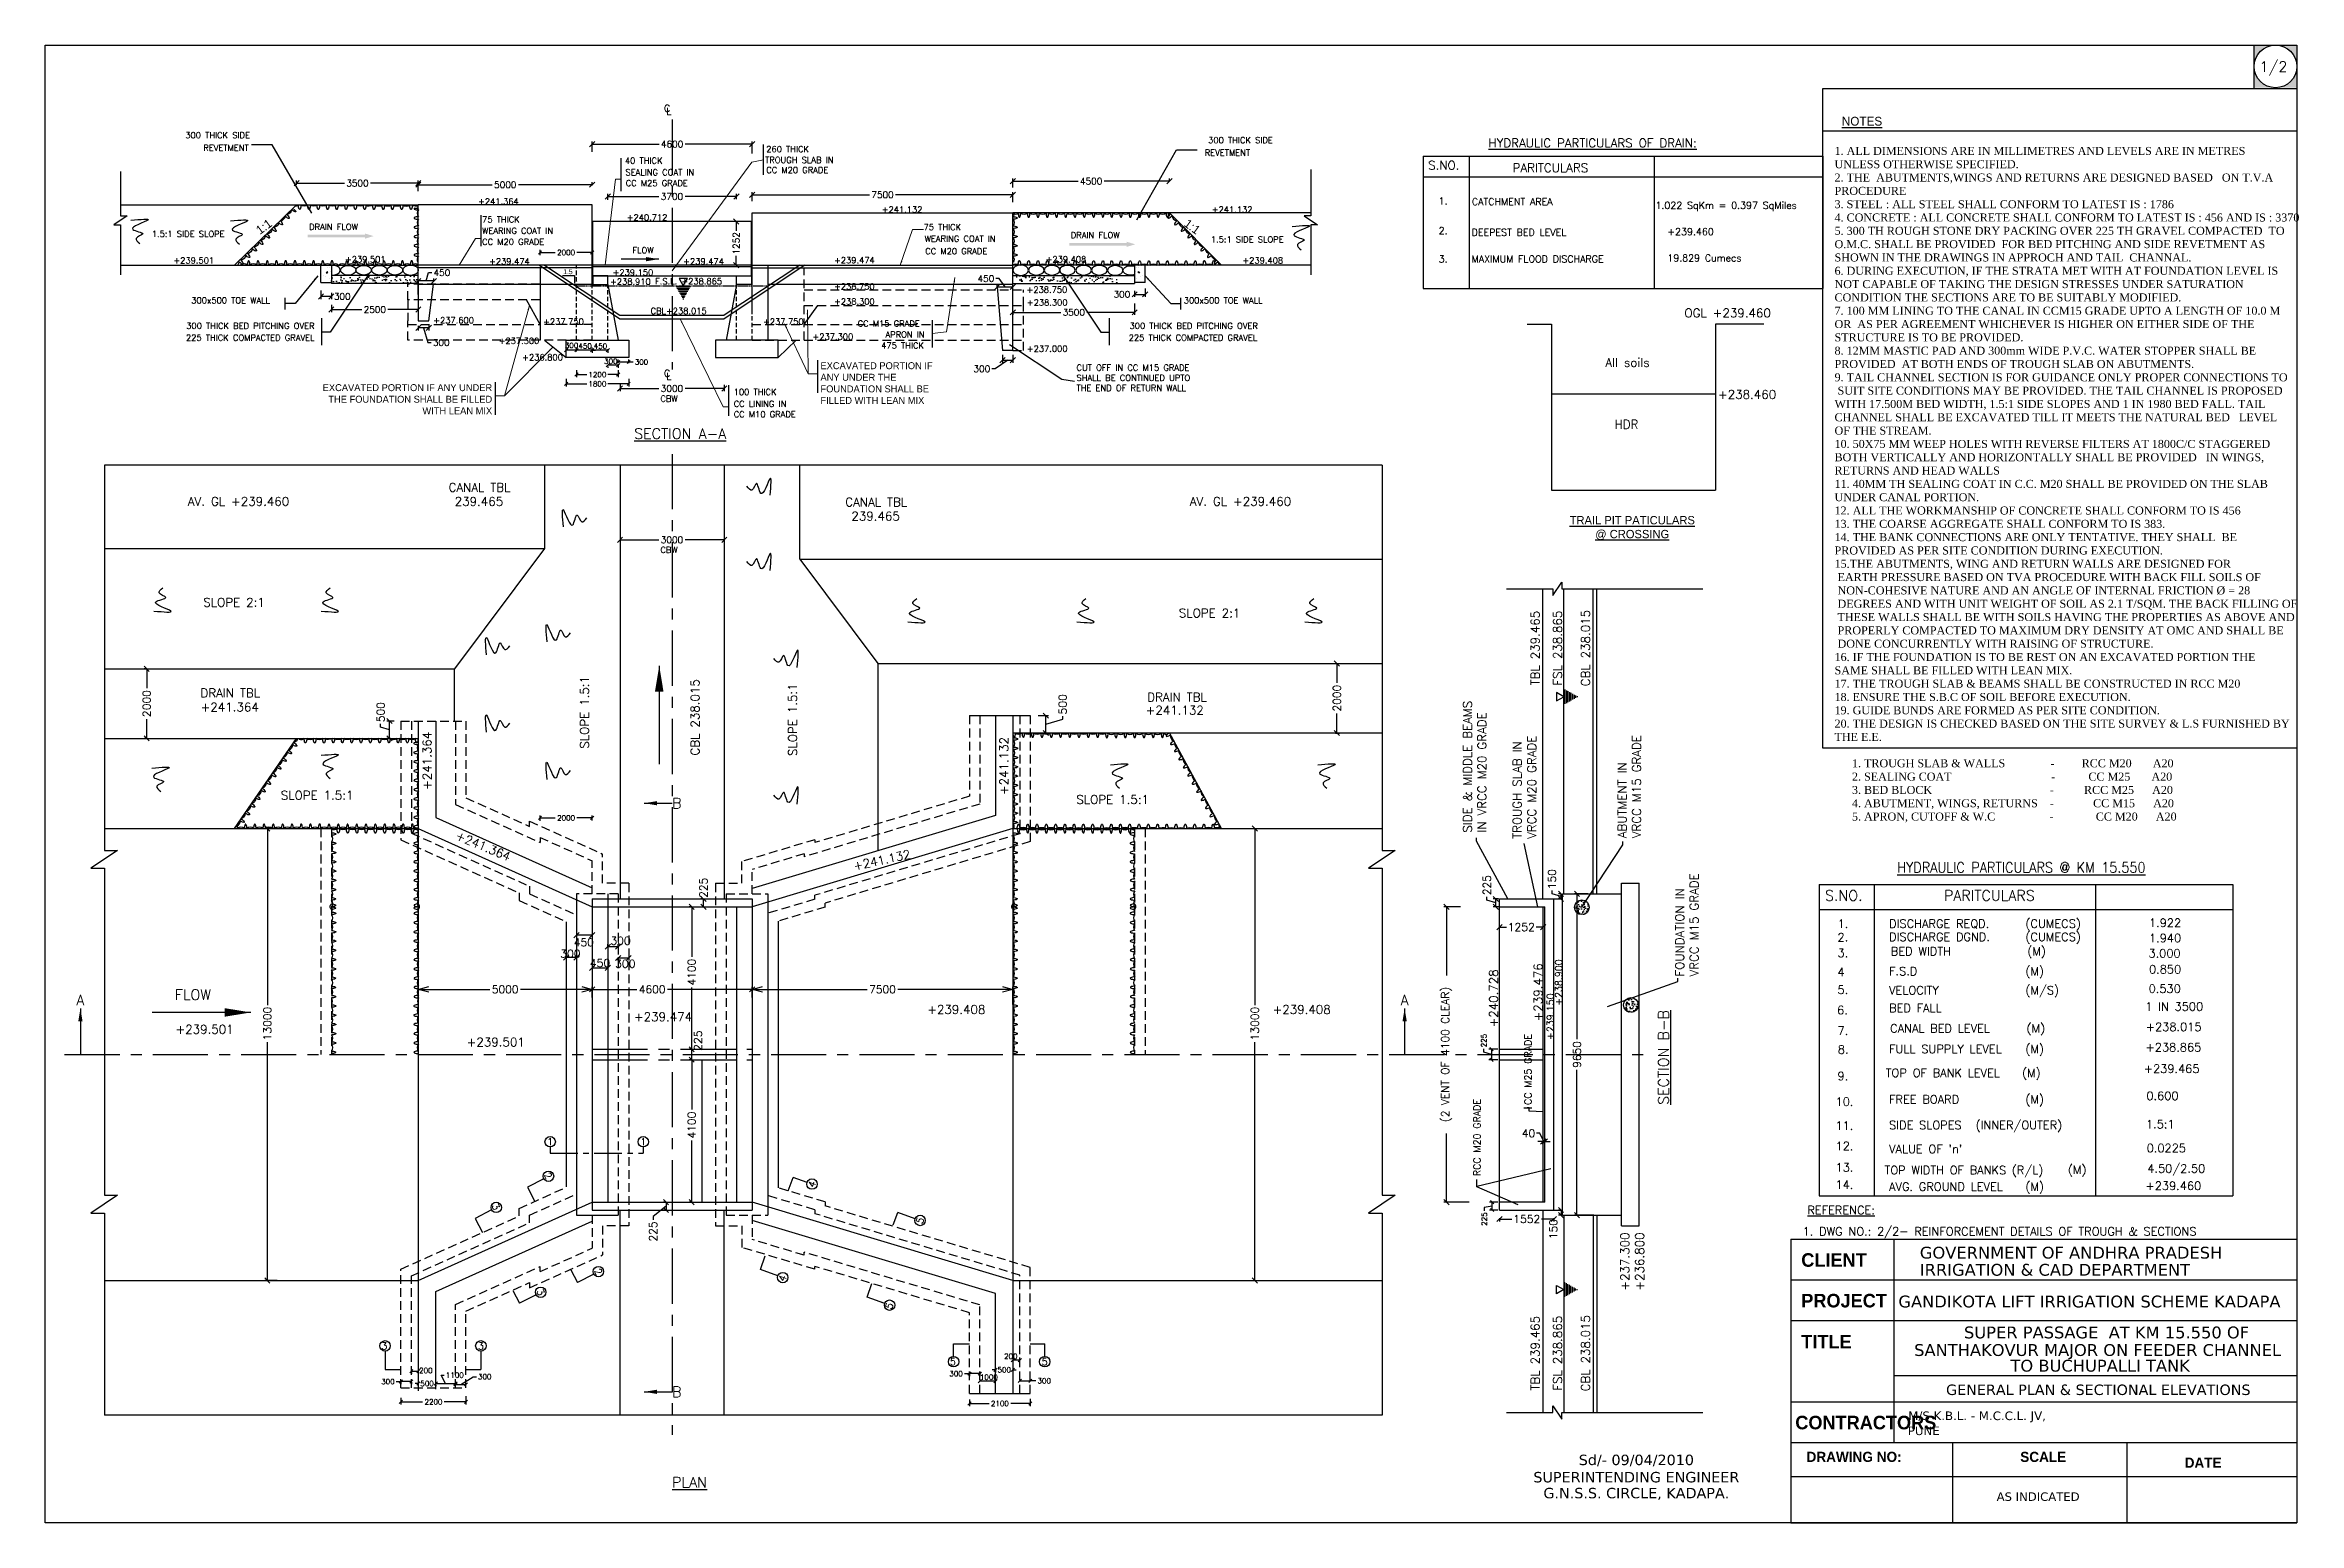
# Model space of a CAD drawing. Header units: inches. Extents: x 103704 to 206073, y -77340 to 89240.
# Drawn here: x 141256 to 206073, y -77340 to -34818 of the extents above; entities outside this region: 1.
import ezdxf
from ezdxf.enums import TextEntityAlignment as Align

# ---------------------------------------------------------------- set-up
doc = ezdxf.new("R2010")
doc.units = ezdxf.units.IN
doc.header["$LTSCALE"] = 100
doc.header["$MEASUREMENT"] = 0
doc.header["$PDMODE"] = 3
doc.linetypes.add('CENTER', pattern=[50.8, 31.75, -6.35, 6.35, -6.35])
doc.linetypes.add('DASHED2', pattern=[0.375, 0.25, -0.125])
for name, color, linetype in [('CAPTION', 242, 'Continuous'), ('Center Line', 7, 'CENTER'), ('Dim', 7, 'Continuous'), ('DIMEN', 7, 'Continuous'), ('dimensions', 7, 'Continuous'), ('HATCH', 8, 'Continuous'), ('HIDDEN LIGHT', 31, 'DASHED2'), ('SHEET', 3, 'Continuous'), ('Text', 7, 'Continuous')]:
    doc.layers.add(name, color=color, linetype=linetype)
doc.styles.add('ARIAL', font='times.ttf')
doc.styles.add('CITYBLUEPR', font='cityb___.ttf')
doc.styles.add('ROMANS', font='romans')
doc.styles.add('ROMANT', font='romant')
doc.styles.add('SIMPLEX', font='SIMPLEX.shx', dxfattribs={"height": 300})
doc.styles.get("Standard").update_dxf_attribs({"font": ''})
doc.styles.add('VERDANA', font='verdana.ttf')
doc.styles.get('Standard').set_extended_font_data('Univers Extended')
doc.dimstyles.new('Raj-50', dxfattribs={"dimscale": 50, "dimtxt": 2, "dimasz": 1.25, "dimexe": 1, "dimexo": 0.625, "dimtad": 0, "dimtxsty": 'ROMANS', "dimblk": 'OBLIQUE', "dimcen": 1.25, "dimclrd": 256, "dimclre": 256, "dimclrt": 256, "dimadec": 0, "dimazin": 0, "dimtfac": 1, "dimtmove": 1, "dimatfit": 3, "dimfxl": 1, "dimlwd": -1, "dimlwe": -1, "dimarcsym": 0})
doc.dimstyles.new('Raj-75', dxfattribs={"dimscale": 75, "dimtxt": 2, "dimasz": 1.25, "dimexe": 1, "dimexo": 0.625, "dimtad": 0, "dimtxsty": 'ROMANS', "dimblk": 'OBLIQUE', "dimcen": 1.25, "dimclrd": 256, "dimclre": 256, "dimclrt": 256, "dimadec": 0, "dimazin": 0, "dimtfac": 1, "dimtmove": 1, "dimatfit": 3, "dimfxl": 1, "dimlwd": -1, "dimlwe": -1, "dimarcsym": 0})
doc.dimstyles.new('SUR', dxfattribs={"dimscale": 50, "dimtxt": 2.5, "dimasz": 2.5, "dimexe": 1.5, "dimexo": 1.5, "dimtad": 1, "dimzin": 12, "dimtxsty": 'ROMANS', "dimcen": 2.5, "dimadec": 0, "dimazin": 0, "dimtfac": 1, "dimtmove": 0, "dimatfit": 3, "dimfxl": 1, "dimlwd": 15, "dimlwe": 15, "dimarcsym": 0})

msp = doc.modelspace()

# ---------------------------------------------------------------- texts
at = {"color": 0}
for s, height, style, p in [('1/2', 300, 'ROMANT', (204941.469, -35590.899)), ('C', 200, 'ROMANS', (159053.931, -36742.944)), ('L', 200, 'ROMANS', (159121.383, -36829.307)), ('%%UHYDRAULIC PARTICULARS OF DRAIN:', 250, 'ROMANT', (182765.343, -37759.884)), ('S.NO.', 250, 'ROMANS', (181031.516, -38402.626)), ('PARITCULARS', 250, 'ROMANS', (183458.998, -38475.536)), ('1.', 200, 'ROMANS', (181331.584, -39403.289)), ('CATCHMENT AREA', 200, 'ROMANS', (182288.051, -39422.521)), ('1.022 SqKm = 0.397 SqMiles', 200, 'ROMANS', (187568.211, -39528.747)), ('2.', 200, 'ROMANS', (181331.584, -40259.782)), ('DEEPEST BED LEVEL', 200, 'ROMANS', (182280.225, -40306.381)), ('+239.460', 200, 'ROMANS', (187908.157, -40285.135)), ('3.', 200, 'ROMANS', (181331.584, -41070.28)), ('MAXIMUM FLOOD DISCHARGE', 200, 'ROMANS', (182280.225, -41070.28)), ('19.829 Cumecs', 200, 'ROMANS', (187908.157, -41049.035)), ('C', 200, 'ROMANS', (159053.931, -44364.766)), ('L', 200, 'ROMANS', (159121.383, -44451.128)), ('S.NO.', 300, 'ROMANS', (192444.47, -59438.619)), ('PARITCULARS', 300, 'ROMANS', (195864.499, -59438.619)), ('1.', 240, 'ROMANS', (192804.553, -60218.187)), ('DISCHARGE REQD.', 240, 'ROMANS', (194286.278, -60218.187)), ('(CUMECS)', 240, 'ROMANS', (198208.033, -60218.187)), ('1.922', 240, 'ROMANS', (201759.351, -60192.693)), ('2.', 240, 'ROMANS', (192804.553, -60606.979)), ('3.', 240, 'ROMANS', (192804.553, -61059)), ('DISCHARGE DGND. ', 240, 'ROMANS', (194286.278, -60598.256)), ('BED WIDTH', 240, 'ROMANS', (194338.589, -61010.126)), ('(CUMECS)', 240, 'ROMANS', (198208.033, -60598.256)), ('(M)', 240, 'ROMANS', (198260.344, -61010.126)), ('3.000', 240, 'ROMANS', (201746.083, -61069.462)), ('1.940', 240, 'ROMANS', (201759.351, -60631.234)), ('4', 240, 'ROMANS', (192804.553, -61607.675)), ('F.S.D', 240, 'ROMANS', (194286.278, -61585.249)), ('(M)', 240, 'ROMANS', (198208.033, -61585.249)), ('0.850', 240, 'ROMANS', (201760.389, -61529.304)), ('5.', 240, 'ROMANS', (192804.553, -62118.865)), ('VELOCITY', 240, 'ROMANS', (194286.278, -62133.924)), ('(M/S)', 240, 'ROMANS', (198208.033, -62133.924)), ('0.530', 240, 'ROMANS', (201749.769, -62087.827)), ('6.', 240, 'ROMANS', (192791.951, -62703.744)), ('BED FALL', 240, 'ROMANS', (194286.278, -62645.114)), (' 1 IN 3500', 240, 'ROMANS', (201488.447, -62602.246)), ('7.', 240, 'ROMANS', (192804.553, -63298.098)), ('CANAL BED LEVEL', 240, 'ROMANS', (194317.759, -63229.993)), ('(M)', 240, 'ROMANS', (198239.515, -63229.993)), ('+238.015', 240, 'ROMANS', (201666.263, -63187.126)), ('8.', 240, 'ROMANS', (192812.56, -63838.71)), ('FULL SUPPLY LEVEL ', 240, 'ROMANS', (194286.278, -63824.347)), ('(M)', 240, 'ROMANS', (198208.033, -63824.347)), ('+239.465', 240, 'ROMANS', (201608.793, -64391.676)), ('+238.865', 240, 'ROMANS', (201660.299, -63773.132)), ('9.', 240, 'ROMANS', (192804.553, -64601.623)), ('TOP OF BANK LEVEL', 240, 'ROMANS', (194191.429, -64511.14)), ('(M)', 240, 'ROMANS', (198113.185, -64511.14)), ('10.', 240, 'ROMANS', (192745.776, -65340.957)), ('FREE BOARD', 240, 'ROMANS', (194286.278, -65274.052)), ('(M)', 240, 'ROMANS', (198208.033, -65274.052)), ('0.600', 240, 'ROMANS', (201685.69, -65171.848)), ('11.', 240, 'ROMANS', (192745.776, -66028.087)), ('SIDE SLOPES', 240, 'ROMANS', (194286.278, -66013.386)), ('(INNER/OUTER)', 240, 'ROMANS', (196773.958, -66013.386)), ('1.5:1', 240, 'ROMANS', (201674.763, -65987.892)), ('12.', 240, 'ROMANS', (192745.776, -66615.448)), ("VALUE OF 'n'", 240, 'ROMANS', (194286.278, -66700.516)), ('0.0225', 240, 'ROMANS', (201693.049, -66675.022)), ('13.', 240, 'ROMANS', (192745.776, -67229.405)), ('TOP WIDTH OF BANKS (R/L)', 240, 'ROMANS', (194156.105, -67309.556)), ('(M)', 240, 'ROMANS', (199428.37, -67294.707)), ('4.50/2.50', 240, 'ROMANS', (201711.949, -67262.383)), ('14.', 240, 'ROMANS', (192745.776, -67726.418)), ('AVG. GROUND LEVEL', 240, 'ROMANS', (194286.278, -67784.89)), ('(M)', 240, 'ROMANS', (198208.033, -67784.89)), ('+239.460', 240, 'ROMANS', (201658.694, -67759.396)), ('1. DWG NO.: 2/2- REINFORCEMENT DETAILS OF TROUGH & SECTIONS', 240, 'ROMANS', (191800.741, -69070.848))]:
    msp.add_text(s, height=height, dxfattribs=dict(at, style=style)).set_placement(p)
msp.add_text('%%UNOTES', height=252, dxfattribs=at).set_placement((192927.584, -37135.588))
at = {"color": 0, "style": 'ROMANT', "width": 0.9}
msp.add_text('%%UHYDRAULIC PARTICULARS @ KM 15.550', height=300, dxfattribs=at).set_placement((198091.139, -58479.391), align=Align.MIDDLE_CENTER)
at = {"color": 0, "style": 'ROMANS'}
msp.add_text('%%UREFERENCE:', height=240, dxfattribs=at).set_placement((192907.574, -68460.345), align=Align.CENTER)
at = {"color": 0, "style": 'VERDANA', "width": 1}
for s, p in [('Sd/- 09/04/2010', (187018.385, -75675.71)), ('SUPERINTENDING ENGINEER', (187018.385, -76172.71)), ('G.N.S.S. CIRCLE, KADAPA.', (187018.385, -76630.71))]:
    msp.add_text(s, height=300, dxfattribs=at).set_placement(p, align=Align.CENTER)
at = {"color": 0, "ltscale": 200, "attachment_point": 1, "style": 'ARIAL'}
for s, insert, char_height, width in [('1. ALL DIMENSIONS ARE IN MILLIMETRES AND LEVELS ARE IN METRES  UNLESS OTHERWISE SPECIFIED. \\P2. THE  ABUTMENTS,WINGS AND RETURNS ARE DESIGNED BASED   ON T.V.A PROCEDURE \\P3. STEEL : ALL STEEL SHALL CONFORM TO LATEST IS : 1786 \\P4. CONCRETE : ALL CONCRETE SHALL CONFORM TO LATEST IS : 456 AND IS : 3370 \\P5. 300 TH ROUGH STONE DRY PACKING OVER 225 TH GRAVEL COMPACTED  TO O.M.C. SHALL BE PROVIDED  FOR BED PITCHING AND SIDE REVETMENT AS SHOWN IN THE DRAWINGS IN APPROCH AND TAIL  CHANNAL. \\P6. DURING EXECUTION, IF THE STRATA MET WITH AT FOUNDATION LEVEL IS NOT CAPABLE OF TAKING THE DESIGN STRESSES UNDER SATURATION  CONDITION THE SECTIONS ARE TO BE SUITABLY MODIFIED.\\P7. 100 MM LINING TO THE CANAL IN CCM15 GRADE UPTO A LENGTH OF 10.0 M  OR  AS PER AGREEMENT WHICHEVER IS HIGHER ON EITHER SIDE OF THE STRUCTURE IS TO BE PROVIDED. \\P8. 12MM MASTIC PAD AND 300mm WIDE P.V.C. WATER STOPPER SHALL BE  PROVIDED  AT BOTH ENDS OF TROUGH SLAB ON ABUTMENTS.\\P9. TAIL CHANNEL SECTION IS FOR GUIDANCE ONLY PROPER CONNECTIONS TO  SUIT SITE CONDITIONS MAY BE PROVIDED. THE TAIL CHANNEL IS PROPOSED WITH 17.500M BED WIDTH, 1.5:1 SIDE SLOPES AND 1 IN 1980 BED FALL. TAIL CHANNEL SHALL BE EXCAVATED TILL IT MEETS THE NATURAL BED   LEVEL OF THE STREAM. \\P10. 50X75 MM WEEP HOLES WITH REVERSE FILTERS AT 1800C/C STAGGERED  BOTH VERTICALLY AND HORIZONTALLY SHALL BE PROVIDED   IN WINGS, RETURNS AND HEAD WALLS \\P11. 40MM TH SEALING COAT IN C.C. M20 SHALL BE PROVIDED ON THE SLAB  UNDER CANAL PORTION. \\P12. ALL THE WORKMANSHIP OF CONCRETE SHALL CONFORM TO IS 456 \\P13. THE COARSE AGGREGATE SHALL CONFORM TO IS 383. \\P14. THE BANK CONNECTIONS ARE ONLY TENTATIVE. THEY SHALL  BE PROVIDED AS PER SITE CONDITION DURING EXECUTION. \\P\\pi-600,l600;15.THE ABUTMENTS, WING AND RETURN WALLS ARE DESIGNED FOR\\P EARTH PRESSURE BASED ON TVA PROCEDURE WITH BACK FILL SOILS OF\\P NON-COHESIVE NATURE AND AN ANGLE OF INTERNAL FRICTION Ø = 28\\P DEGREES AND WITH UNIT WEIGHT OF SOIL AS 2.1 T/SQM. THE BACK FILLING OF\\P THESE WALLS SHALL BE WITH SOILS HAVING THE PROPERTIES AS ABOVE AND\\P PROPERLY COMPACTED TO MAXIMUM DRY DENSITY AT OMC AND SHALL BE\\P DONE CONCURRENTLY WITH RAISING OF STRUCTURE. \\P\\pi0,l0;16. IF THE FOUNDATION IS TO BE REST ON AN EXCAVATED PORTION THE  SAME SHALL BE FILLED WITH LEAN MIX.\\P17. THE TROUGH SLAB & BEAMS SHALL BE CONSTRUCTED IN RCC M20\\P18. ENSURE THE S.B.C OF SOIL BEFORE EXECUTION.\\P19. GUIDE BUNDS ARE FORMED AS PER SITE CONDITION.\\P20. THE DESIGN IS CHECKED BASED ON THE SITE SURVEY & L.S FURNISHED BY THE E.E.', (192718.281, -37748.887), 229.875745, 13052.08973), ('1. TROUGH SLAB & WALLS               -         RCC M20       A20\\P2. SEALING COAT                                 -           CC M25       A20\\P3. BED BLOCK                                       -          RCC M25      A20\\P4. ABUTMENT, WINGS, RETURNS    -             CC M15      A20  \\P5. APRON, CUTOFF & W.C                  -              CC M20      A20', (193219.252, -55368.318), 229.87574, 10668.27931)]:
    msp.add_mtext(s, dxfattribs=dict(at, insert=insert, char_height=char_height, width=width))
at = {"layer": 'CAPTION', "color": 0, "char_height": 250, "width": 6474.96892, "attachment_point": 1, "style": 'SIMPLEX'}
for s, insert in [('OGL +239.460', (188401.661, -42402.134)), ('All soils', (186126.304, -43827.441)), ('+238.460', (189367.901, -44746.272)), ('HDR', (186392.958, -45605.772))]:
    msp.add_mtext(s, dxfattribs=dict(at, insert=insert))
at = {"layer": 'Dim', "color": 0, "style": 'ROMANS'}
for s, height, p in [('TBL 239.465', 250, (184309.657, -52169.662)), ('FSL 238.865', 250, (184953.138, -52169.662)), ('CBL 238.015', 250, (185757.535, -52169.662)), ('+240.728', 250, (183113.27, -62248.774)), ('+239.476', 250, (184391.708, -62073.086)), ('+238.900', 200, (184943.675, -61791.499)), ('+239.150', 200, (184708.259, -62773.438)), ('TBL 239.465', 250, (184309.657, -72457.365)), ('FSL 238.865', 250, (184953.138, -72457.365)), ('CBL 238.015', 250, (185757.535, -72457.365))]:
    msp.add_text(s, height=height, rotation=90, dxfattribs=at).set_placement(p, align=Align.BOTTOM_CENTER)
for s, rotation, p in [('1', 0.0959422, (155781.609, -66371.642)), ('1', 0.0959422, (158459.537, -66371.642)), ('2', 297.72848201, (155722.783, -67347.119)), ('4', 70.22744076, (163311.485, -67590.999)), ('3', 297.72848201, (154220.853, -68242.805)), ('5', 70.04859477, (166419.495, -68637.13)), ('3', 297.72848201, (155508.737, -70702.896)), ('2', 297.72848201, (157168.903, -70109.469)), ('4', 70.22744076, (162462.242, -70301.26)), ('5', 70.04859477, (165535.602, -71094.979)), ('3', 0.0959422, (151012.308, -72245.28)), ('3', 0.0959422, (153789.121, -72245.28)), ('5', 359.9040578, (167362.308, -72699.911)), ('5', 359.9040578, (170004.121, -72699.911))]:
    msp.add_text(s, height=200, rotation=rotation, dxfattribs=at).set_placement(p, align=Align.MIDDLE_CENTER)
for s, p in [('+237.300', (186689.5, -68983.479)), ('+236.800', (187113.728, -68983.479))]:
    msp.add_text(s, height=250, rotation=90, dxfattribs=at).set_placement(p, align=Align.MIDDLE_RIGHT)
at = {"layer": 'Dim', "color": 0, "char_height": 250, "attachment_point": 5}
for insert, rotation in [((147549.673, -40044.164, -0.392), 36.00453801), ((174245.341, -40044.164), 323.99546199)]:
    msp.add_mtext('1:1', dxfattribs=dict(at, insert=insert, rotation=rotation))
at = {"layer": 'Dim', "color": 0, "rotation": 90, "style": 'ROMANS'}
for s, insert, char_height, attachment_point in [('SIDE & MIDDLE BEAMS\\PIN VRCC M20 GRADE', (182036.106, -57478.738), 250, 1), ('TROUGH SLAB IN\\PVRCC M20 GRADE', (183466.95, -57658.287), 250, 1), ('ABUTMENT IN\\PVRCC M15 GRADE', (186482.941, -57641.071), 250, 1), ('FOUNDATION IN\\PVRCC M15 GRADE', (188139.899, -61617.583), 250, 1), ('CC M25 GRADE', (184005.322, -65313.49), 200, 7), ('RCC M20 GRADE', (182538.691, -67362.043), 200, 7)]:
    msp.add_mtext(s, dxfattribs=dict(at, insert=insert, char_height=char_height, attachment_point=attachment_point))
at = {"layer": 'DIMEN', "color": 0, "insert": (186900.51, -48712.966), "char_height": 240, "width": 4836.54371, "attachment_point": 5}
msp.add_mtext('{\\LTRAIL PIT PATICULARS  \\P@ CROSSING }', dxfattribs=at)
at = {"layer": 'dimensions', "color": 0, "char_height": 200}
for insert, width, attachment_point in [((163554.98, -43943.877), 3631.87514, 1), ((154114.034, -44575.377), 5131.87514, 3)]:
    msp.add_mtext('EXCAVATED PORTION IF ANY UNDER THE FOUNDATION SHALL BE FILLED WITH LEAN MIX', dxfattribs=dict(at, insert=insert, width=width, attachment_point=attachment_point))
at = {"layer": 'SHEET', "color": 0, "width": 1}
for s, height, style, p in [('CLIENT', 389.7651, 'CITYBLUEPR', (191761.31, -69969.429)), ('GOVERNMENT OF ANDHRA PRADESH', 341.04442, 'VERDANA', (195170.648, -69734.083)), ('IRRIGATION & CAD DEPARTMENT', 341.04442, 'VERDANA', (195170.648, -70226.745)), ('PROJECT', 389.7651, 'CITYBLUEPR', (191761.31, -71138.725)), ('GANDIKOTA LIFT IRRIGATION SCHEME KADAPA', 341.04442, 'VERDANA', (194553.995, -71139.888)), ('TITLE', 389.7651, 'CITYBLUEPR', (191761.31, -72320.185)), ('CONTRACTORS', 389.76505, 'CITYBLUEPR', (191589.426, -74646.61)), ('M/S K.B.L. - M.C.C.L. JV,', 246.58214, 'VERDANA', (194837.277, -74380.135)), ('PUNE', 246.5821, 'VERDANA', (194824.917, -74812.032)), ('DRAWING NO:', 292.32379, 'CITYBLUEPR', (191912.357, -75584.713)), ('SCALE', 292.3238, 'CITYBLUEPR', (198057.424, -75585.581)), ('DATE', 292.3238, 'CITYBLUEPR', (202786.528, -75752.98)), ('AS INDICATED', 243.60316, 'VERDANA', (197379.609, -76704.958))]:
    msp.add_text(s, height=height, dxfattribs=dict(at, style=style)).set_placement(p)
at = {"layer": 'SHEET', "color": 0, "style": 'VERDANA', "width": 1}
for s, height, p in [(' SUPER PASSAGE  AT KM 15.550 OF', 341.04442, (200465.068, -72029.176)), ('SANTHAKOVUR MAJOR ON FEEDER CHANNEL ', 341.04442, (200356.415, -72535.293)), ('TO BUCHUPALLI TANK', 341.04442, (200356.415, -72986.242)), ('GENERAL PLAN & SECTIONAL ELEVATIONS', 300, (200303.385, -73658.71))]:
    msp.add_text(s, height=height, dxfattribs=at).set_placement(p, align=Align.CENTER)
at = {"layer": 'Text', "color": 0, "style": 'ROMANS'}
for s, p in [('300 THICK SIDE', (147149.142, -37500.487, -0.015)), ('300 THICK SIDE', (176564.205, -37642.037, -0.015)), ('REVETMENT', (147111.504, -37861.599, -0.015)), ('REVETMENT', (175910.177, -38003.149, -0.015)), ('+237.600', (153589.857, -42824.178)), ('225 THICK COMPACTED GRAVEL', (149005.473, -43326.475, -0.191)), ('300 THICK BED PITCHING OVER', (149005.473, -42984.769, -0.191)), ('225 THICK COMPACTED GRAVEL', (176117.229, -43326.475, -0.191)), ('300 THICK BED PITCHING OVER', (176133.896, -42984.769, -0.191))]:
    msp.add_text(s, height=175, dxfattribs=at).set_placement(p, align=Align.RIGHT)
for s, p in [('40 THICK', (157931.425, -38232.22)), ('TROUGH SLAB IN', (161963.401, -38212.041)), ('260 THICK', (161995.401, -37900.641)), ('SEALING COAT IN', (157946.066, -38569.134)), ('CC M25 GRADE', (157955.412, -38879.356)), ('CC M20 GRADE', (161995.401, -38502.161)), ('DRAIN FLOW', (148849.061, -40138.185, 0.122)), ('WEARING COAT IN', (153825.917, -40249.176)), ('75 THICK', (153825.917, -39924.816)), ('75 THICK', (166519.76, -40143.394)), ('CC M20 GRADE', (153825.917, -40569.351)), ('WEARING COAT IN', (166552.113, -40477.718)), ('CC M20 GRADE', (166568.289, -40837.583)), ('DRAIN FLOW', (170753.764, -40374.814, 0.122)), ('300x500 TOE WALL', (145460.907, -42253.162, -1.177)), ('300x500 TOE WALL', (174002.441, -42253.162, -1.177)), ('CC M15 GRADE', (164625.639, -42919.175)), ('475 THICK', (165302.521, -43551.104)), ('APRON IN', (165425.449, -43234.555)), ('100 THICK', (161059.829, -44887.366)), ('CBW', (158953.406, -45080.134)), ('CC LINING IN', (161059.829, -45230.732)), ('CC M10 GRADE', (161059.829, -45528.914)), ('CBW', (158953.406, -49431.373))]:
    msp.add_text(s, height=175, dxfattribs=at).set_placement(p)
at = {"layer": 'Text', "color": 0}
for s, height, style, p in [('+241.364', 175, 'ROMANS', (154293.522, -39459.556)), ('+241.132', 175, 'ROMANS', (165901.659, -39691.7)), ('+241.132', 175, 'ROMANS', (175393.942, -39691.7)), ('1.5:1 SIDE SLOPE', 175, 'ROMANS', (145371.973, -40393.323)), ('+240.712', 175, 'ROMANS', (158568.139, -39919.341)), ('FLOW', 175, 'ROMANS', (158451.319, -40863.168)), ('1.5:1 SIDE SLOPE', 175, 'ROMANS', (175827.034, -40551.906)), ('+239.501', 175, 'ROMANS', (145532.588, -41156.573)), ('+239.501', 175, 'ROMANS', (150465.032, -41123.977)), ('+239.474', 175, 'ROMANS', (154609.293, -41183.084)), ('+239.474', 175, 'ROMANS', (160193.426, -41183.084)), ('+239.474', 175, 'ROMANS', (164529.905, -41149.54)), ('+239.408', 175, 'ROMANS', (170614.982, -41123.977)), ('+239.408', 175, 'ROMANS', (176274.527, -41156.573)), ('+238.750', 175, 'ROMANS', (164529.905, -41904.215)), ('+238.300', 175, 'ROMANS', (164529.905, -42338.712)), ('+238.750', 175, 'ROMANS', (170068.19, -41995.303)), ('+238.300', 175, 'ROMANS', (170075.204, -42366.739)), ('+237.000', 175, 'ROMANS', (170075.204, -43695.422)), ('%%uSECTION A-A', 300, 'ROMANT', (159523.154, -46239.157)), ('AV. GL +239.460', 250, 'ROMANS', (146820.092, -48148.188)), ('239.465', 250, 'ROMANS', (153733.502, -48149.504)), ('AV. GL +239.460', 250, 'ROMANS', (175634.258, -48148.188)), ('239.465', 250, 'ROMANS', (165141.333, -48570.935)), ('SLOPE 2:1', 250, 'ROMANS', (146690.803, -51052.902)), ('SLOPE 2:1', 250, 'ROMANS', (174745.498, -51360.477)), ('+241.364', 250, 'ROMANS', (146565.828, -54065.487)), ('+241.132', 250, 'ROMANS', (173743.871, -54156.844)), ('SLOPE 1.5:1', 250, 'ROMANS', (149079.15, -56604.105)), ('SLOPE 1.5:1', 250, 'ROMANS', (171958.332, -56726.651)), ('A', 300, 'ROMANT', (142272.231, -62535.777)), ('FLOW', 300, 'ROMANS', (145509.104, -62381.463)), ('A', 300, 'ROMANT', (180355.031, -62535.777)), ('+239.474', 250, 'ROMANS', (159026.14, -62978.065)), ('+239.408', 250, 'ROMANS', (167461.208, -62767.509)), ('+239.408', 250, 'ROMANS', (177393.077, -62767.509)), ('+239.501', 250, 'ROMANS', (145842.598, -63337.801)), ('+239.501', 250, 'ROMANS', (154217.098, -63704.301)), ('%%uPLAN', 300, 'ROMANT', (159790.564, -76408.427))]:
    msp.add_text(s, height=height, dxfattribs=dict(at, style=style)).set_placement(p, align=Align.BOTTOM_CENTER)
at = {"layer": 'Text', "color": 0, "style": 'ROMANS'}
for s, p in [('+239.150', (158747.539, -41360.243)), ('+238.910', (158673.539, -41624.551)), ('+237.750', (156748.999, -42775.122)), ('+237.750', (163072.682, -42775.122)), ('+237.300', (155469.88, -43330.331)), ('+237.300', (164497.682, -43208.122)), ('+236.800', (156147.064, -43803.668))]:
    msp.add_text(s, height=175, dxfattribs=at).set_placement(p, align=Align.MIDDLE_RIGHT)
for s, p in [('CANAL TBL', (153749.878, -47544.612)), ('CANAL TBL', (165157.708, -47966.043)), ('DRAIN TBL', (146582.204, -53460.595)), ('DRAIN TBL', (173808.04, -53578.39))]:
    msp.add_text(s, height=250, dxfattribs=at).set_placement(p, align=Align.MIDDLE_CENTER)
for s, rotation, p in [('SLOPE 1.5:1', 90, (156969.783, -54017.45)), ('CBL 238.015', 90, (160148.097, -54161.58)), ('SLOPE 1.5:1', 90, (162954.869, -54230.243)), ('+241.364', 90, (152440.392, -55412.091)), ('+241.132', 90, (169031.53, -55563.859)), ('+241.364', 337.21343446, (153779.592, -58049.751)), ('+241.132', 12.14953218, (165362.474, -58462.073))]:
    msp.add_text(s, height=250, rotation=rotation, dxfattribs=at).set_placement(p, align=Align.BOTTOM_CENTER)
at = {"layer": 'Text', "color": 0, "style": 'ROMANT'}
for p in [(159290.007, -56632.248), (159290.007, -73567.687)]:
    msp.add_text('B', height=300, dxfattribs=at).set_placement(p, align=Align.MIDDLE_LEFT)
at = {"layer": 'Text', "color": 0, "insert": (170918.637, -44014.038), "char_height": 175, "attachment_point": 1, "style": 'ROMANS'}
msp.add_mtext('CUT OFF IN CC M15 GRADE \\PSHALL BE CONTINUED UPTO \\PTHE END OF RETURN WALL', dxfattribs=at)
at = {"layer": 'Text', "color": 0, "ltscale": 5, "insert": (187649.407, -63947.021), "char_height": 300, "attachment_point": 2, "rotation": 90, "style": 'ROMANT'}
msp.add_mtext('{\\LSECTION B-B}', dxfattribs=at)

# ---------------------------------------------------------------- blocks, each defined once
blk = doc.blocks.new('_Oblique')
at = {"color": 0, "linetype": 'ByBlock', "lineweight": -2}
blk.add_line((-0.5, -0.5), (0.5, 0.5), dxfattribs=at)
blk = doc.blocks.new('*D130')
at = {"layer": 'Defpoints', "color": 0, "ltscale": 5, "transparency": 16777216}
for p in [(300, -2179), (300, -2262), (600, -2262)]:
    blk.add_point(p, dxfattribs=at)
at = {"layer": 'Dim', "ltscale": 5, "transparency": 16777216}
for p, q in [((300, -2216), (300, -2104)), ((600, -2179), (300, -2179)), ((600, -2216), (600, -2104)), ((729, -2179), (600, -2179))]:
    blk.add_line(p, q, dxfattribs=at)
at = {"layer": 'Dim', "ltscale": 5, "transparency": 16777216, "xscale": 93.75, "yscale": 93.75, "zscale": 93.75, "rotation": 180}
blk.add_blockref('_Oblique', (300, -2179), dxfattribs=at)
at = {"layer": 'Dim', "ltscale": 5, "transparency": 16777216, "xscale": 93.75, "yscale": 93.75, "zscale": 93.75}
blk.add_blockref('_Oblique', (600, -2179), dxfattribs=at)
at = {"layer": 'Dim', "ltscale": 5, "transparency": 16777216, "insert": (968, -2179), "char_height": 150, "attachment_point": 5, "style": 'ROMANS'}
blk.add_mtext('300', dxfattribs=at)
blk = doc.blocks.new('*D131')
at = {"layer": 'Defpoints', "color": 0, "ltscale": 5, "transparency": 16777216}
for p in [(0, -2256), (0, -2268), (300, -2193)]:
    blk.add_point(p, dxfattribs=at)
at = {"layer": 'Dim', "ltscale": 5, "transparency": 16777216}
for p, q in [((300, -2268), (0, -2268)), ((0, -2303), (0, -2343)), ((300, -2240), (300, -2343))]:
    blk.add_line(p, q, dxfattribs=at)
at = {"layer": 'Dim', "ltscale": 5, "transparency": 16777216, "xscale": 93.75, "yscale": 93.75, "zscale": 93.75, "rotation": 180}
blk.add_blockref('_Oblique', (0, -2268), dxfattribs=at)
at = {"layer": 'Dim', "ltscale": 5, "transparency": 16777216, "xscale": 93.75, "yscale": 93.75, "zscale": 93.75}
blk.add_blockref('_Oblique', (300, -2268), dxfattribs=at)
at = {"layer": 'Dim', "ltscale": 5, "transparency": 16777216, "insert": (85, -2158), "char_height": 150, "attachment_point": 5, "style": 'ROMANS'}
blk.add_mtext('300', dxfattribs=at)
blk = doc.blocks.new('*D132')
at = {"layer": 'Defpoints', "color": 0, "ltscale": 5, "transparency": 16777216}
for p in [(-450, -1767), (-450, -1841), (0, -1766)]:
    blk.add_point(p, dxfattribs=at)
at = {"layer": 'Dim', "ltscale": 5, "transparency": 16777216}
for p, q in [((-450, -1814), (-450, -1916)), ((0, -1841), (-450, -1841)), ((0, -1812), (0, -1916))]:
    blk.add_line(p, q, dxfattribs=at)
at = {"layer": 'Dim', "ltscale": 5, "transparency": 16777216, "xscale": 93.75, "yscale": 93.75, "zscale": 93.75, "rotation": 180}
blk.add_blockref('_Oblique', (-450, -1841), dxfattribs=at)
at = {"layer": 'Dim', "ltscale": 5, "transparency": 16777216, "xscale": 93.75, "yscale": 93.75, "zscale": 93.75}
blk.add_blockref('_Oblique', (0, -1841), dxfattribs=at)
at = {"layer": 'Dim', "ltscale": 5, "transparency": 16777216, "insert": (-212, -1721), "char_height": 150, "attachment_point": 5, "style": 'ROMANS'}
blk.add_mtext('450', dxfattribs=at)
blk = doc.blocks.new('*D133')
at = {"layer": 'Defpoints', "color": 0, "ltscale": 5, "transparency": 16777216}
for p in [(-900, -1837), (-900, -1899), (-450, -1899)]:
    blk.add_point(p, dxfattribs=at)
at = {"layer": 'Dim', "ltscale": 5, "transparency": 16777216}
for p, q in [((-900, -1837), (-994, -1837)), ((-900, -1852), (-900, -1762)), ((-450, -1837), (-900, -1837)), ((-450, -1852), (-450, -1762)), ((-450, -1837), (-356, -1837))]:
    blk.add_line(p, q, dxfattribs=at)
at = {"layer": 'Dim', "ltscale": 5, "transparency": 16777216, "xscale": 93.75, "yscale": 93.75, "zscale": 93.75}
blk.add_blockref('_Oblique', (-900, -1837), dxfattribs=at)
at = {"layer": 'Dim', "ltscale": 5, "transparency": 16777216, "xscale": 93.75, "yscale": 93.75, "zscale": 93.75, "rotation": 180}
blk.add_blockref('_Oblique', (-450, -1837), dxfattribs=at)
at = {"layer": 'Dim', "ltscale": 5, "transparency": 16777216, "insert": (-653, -1717), "char_height": 150, "attachment_point": 5, "style": 'ROMANS'}
blk.add_mtext('450', dxfattribs=at)
blk = doc.blocks.new('*D134')
at = {"layer": 'Defpoints', "color": 0, "ltscale": 5, "transparency": 16777216}
for p in [(-1200, -1837), (-1200, -1920), (-900, -1920)]:
    blk.add_point(p, dxfattribs=at)
at = {"layer": 'Dim', "ltscale": 5, "transparency": 16777216}
for p, q in [((-1200, -1873), (-1200, -1762)), ((-900, -1837), (-1200, -1837)), ((-900, -1873), (-900, -1762))]:
    blk.add_line(p, q, dxfattribs=at)
at = {"layer": 'Dim', "ltscale": 5, "transparency": 16777216, "xscale": 93.75, "yscale": 93.75, "zscale": 93.75, "rotation": 180}
blk.add_blockref('_Oblique', (-1200, -1837), dxfattribs=at)
at = {"layer": 'Dim', "ltscale": 5, "transparency": 16777216, "xscale": 93.75, "yscale": 93.75, "zscale": 93.75}
blk.add_blockref('_Oblique', (-900, -1837), dxfattribs=at)
at = {"layer": 'Dim', "ltscale": 5, "transparency": 16777216, "insert": (-1043, -1700), "char_height": 150, "attachment_point": 5, "style": 'ROMANS'}
blk.add_mtext('300', dxfattribs=at)
blk = doc.blocks.new('*D135')
at = {"layer": 'Defpoints', "color": 0, "ltscale": 5, "transparency": 16777216}
for p in [(-1200, -2617), (-1200, -2809), (600, -2617)]:
    blk.add_point(p, dxfattribs=at)
at = {"layer": 'Dim', "ltscale": 5, "transparency": 16777216}
for p, q in [((-1200, -2663), (-1200, -2884)), ((-1200, -2809), (-600, -2809)), ((600, -2809), (0, -2809)), ((600, -2663), (600, -2884))]:
    blk.add_line(p, q, dxfattribs=at)
at = {"layer": 'Dim', "ltscale": 5, "transparency": 16777216, "xscale": 93.75, "yscale": 93.75, "zscale": 93.75, "rotation": 180}
blk.add_blockref('_Oblique', (-1200, -2809), dxfattribs=at)
at = {"layer": 'Dim', "ltscale": 5, "transparency": 16777216, "xscale": 93.75, "yscale": 93.75, "zscale": 93.75}
blk.add_blockref('_Oblique', (600, -2809), dxfattribs=at)
at = {"layer": 'Dim', "ltscale": 5, "transparency": 16777216, "insert": (-300, -2809), "char_height": 150, "attachment_point": 5, "style": 'ROMANS'}
blk.add_mtext('1800', dxfattribs=at)
blk = doc.blocks.new('*D136')
at = {"layer": 'Defpoints', "color": 0, "ltscale": 5, "transparency": 16777216}
for p in [(-900, -2362), (-900, -2541), (300, -2362)]:
    blk.add_point(p, dxfattribs=at)
at = {"layer": 'Dim', "ltscale": 5, "transparency": 16777216}
for p, q in [((-900, -2409), (-900, -2616)), ((-900, -2541), (-600, -2541)), ((300, -2541), (0, -2541)), ((300, -2409), (300, -2616))]:
    blk.add_line(p, q, dxfattribs=at)
at = {"layer": 'Dim', "ltscale": 5, "transparency": 16777216, "xscale": 93.75, "yscale": 93.75, "zscale": 93.75, "rotation": 180}
blk.add_blockref('_Oblique', (-900, -2541), dxfattribs=at)
at = {"layer": 'Dim', "ltscale": 5, "transparency": 16777216, "xscale": 93.75, "yscale": 93.75, "zscale": 93.75}
blk.add_blockref('_Oblique', (300, -2541), dxfattribs=at)
at = {"layer": 'Dim', "ltscale": 5, "transparency": 16777216, "insert": (-300, -2541), "char_height": 150, "attachment_point": 5, "style": 'ROMANS'}
blk.add_mtext('1200', dxfattribs=at)
blk = doc.blocks.new('*D8')
at = {"layer": 'Defpoints', "color": 0, "transparency": 16777216}
for p in [(156990, -38837), (151990, -39067), (156990, -38909)]:
    blk.add_point(p, dxfattribs=at)
at = {"layer": 'Dim', "transparency": 16777216}
for p, q in [((151990, -39020), (151990, -38762)), ((151990, -38837), (154113, -38837)), ((156990, -38837), (154867, -38837)), ((156990, -38862), (156990, -38762))]:
    blk.add_line(p, q, dxfattribs=at)
at = {"layer": 'Dim', "transparency": 16777216, "xscale": 150, "yscale": 150, "zscale": 150, "rotation": 180}
blk.add_blockref('_Oblique', (151990, -38837), dxfattribs=at)
at = {"layer": 'Dim', "transparency": 16777216, "xscale": 150, "yscale": 150, "zscale": 150}
blk.add_blockref('_Oblique', (156990, -38837), dxfattribs=at)
at = {"layer": 'Dim', "transparency": 16777216, "insert": (154490, -38837), "char_height": 187.5, "attachment_point": 5, "style": 'ROMANS'}
blk.add_mtext('5000', dxfattribs=at)
blk = doc.blocks.new('*D9')
at = {"layer": 'Defpoints', "color": 0, "transparency": 16777216}
for p in [(157440, -39321), (161140, -39175), (161140, -39300)]:
    blk.add_point(p, dxfattribs=at)
at = {"layer": 'Dim', "transparency": 16777216}
for p, q in [((157440, -39274), (157440, -39100)), ((157440, -39175), (158906, -39175)), ((161140, -39175), (159661, -39175)), ((161140, -39253), (161140, -39100))]:
    blk.add_line(p, q, dxfattribs=at)
at = {"layer": 'Dim', "transparency": 16777216, "xscale": 150, "yscale": 150, "zscale": 150, "rotation": 180}
blk.add_blockref('_Oblique', (157440, -39175), dxfattribs=at)
at = {"layer": 'Dim', "transparency": 16777216, "xscale": 150, "yscale": 150, "zscale": 150}
blk.add_blockref('_Oblique', (161140, -39175), dxfattribs=at)
at = {"layer": 'Dim', "transparency": 16777216, "insert": (159284, -39175), "char_height": 187.5, "attachment_point": 5, "style": 'ROMANS'}
blk.add_mtext('3700', dxfattribs=at)
blk = doc.blocks.new('*D10')
at = {"layer": 'Defpoints', "color": 0, "transparency": 16777216}
for p in [(161590, -39353), (169090, -39125), (169090, -39387)]:
    blk.add_point(p, dxfattribs=at)
at = {"layer": 'Dim', "transparency": 16777216}
for p, q in [((161590, -39306), (161590, -39050)), ((161590, -39125), (164963, -39125)), ((169090, -39125), (165717, -39125)), ((169090, -39340), (169090, -39050))]:
    blk.add_line(p, q, dxfattribs=at)
at = {"layer": 'Dim', "transparency": 16777216, "xscale": 150, "yscale": 150, "zscale": 150, "rotation": 180}
blk.add_blockref('_Oblique', (161590, -39125), dxfattribs=at)
at = {"layer": 'Dim', "transparency": 16777216, "xscale": 150, "yscale": 150, "zscale": 150}
blk.add_blockref('_Oblique', (169090, -39125), dxfattribs=at)
at = {"layer": 'Dim', "transparency": 16777216, "insert": (165340, -39125), "char_height": 187.5, "attachment_point": 5, "style": 'ROMANS'}
blk.add_mtext('7500', dxfattribs=at)
blk = doc.blocks.new('*D11')
at = {"layer": 'Defpoints', "color": 0, "transparency": 16777216}
for p in [(151990, -42848), (151990, -42954), (152290, -42835)]:
    blk.add_point(p, dxfattribs=at)
at = {"layer": 'Text', "transparency": 16777216}
for p, q in [((151990, -42894), (151990, -43029)), ((152290, -42954), (151990, -42954)), ((152140, -42954), (152268, -43381)), ((152268, -43381), (152362, -43381)), ((152290, -42882), (152290, -43029))]:
    blk.add_line(p, q, dxfattribs=at)
at = {"layer": 'Text', "transparency": 16777216, "xscale": 150, "yscale": 150, "zscale": 150, "rotation": 180}
blk.add_blockref('_Oblique', (151990, -42954), dxfattribs=at)
at = {"layer": 'Text', "transparency": 16777216, "xscale": 150, "yscale": 150, "zscale": 150}
blk.add_blockref('_Oblique', (152290, -42954), dxfattribs=at)
at = {"layer": 'Text', "transparency": 16777216, "insert": (152650, -43381), "char_height": 187.5, "attachment_point": 5, "style": 'ROMANS'}
blk.add_mtext('300', dxfattribs=at)
blk = doc.blocks.new('*D12')
at = {"layer": 'Defpoints', "color": 0, "transparency": 16777216}
for p in [(151990, -41606), (151990, -41654), (152440, -41654)]:
    blk.add_point(p, dxfattribs=at)
at = {"layer": 'Dim', "transparency": 16777216}
for p, q in [((152215, -41606), (152287, -41367)), ((152287, -41367), (152380, -41367)), ((151990, -41607), (151990, -41531)), ((152440, -41606), (151990, -41606)), ((152440, -41607), (152440, -41531))]:
    blk.add_line(p, q, dxfattribs=at)
at = {"layer": 'Dim', "transparency": 16777216, "xscale": 150, "yscale": 150, "zscale": 150, "rotation": 180}
blk.add_blockref('_Oblique', (151990, -41606), dxfattribs=at)
at = {"layer": 'Dim', "transparency": 16777216, "xscale": 150, "yscale": 150, "zscale": 150}
blk.add_blockref('_Oblique', (152440, -41606), dxfattribs=at)
at = {"layer": 'Dim', "transparency": 16777216, "insert": (152668, -41367), "char_height": 187.5, "attachment_point": 5, "style": 'ROMANS'}
blk.add_mtext('450', dxfattribs=at)
blk = doc.blocks.new('*D13')
at = {"layer": 'Defpoints', "color": 0, "transparency": 16777216}
for p in [(168640, -41825), (169090, -41777), (169090, -41825)]:
    blk.add_point(p, dxfattribs=at)
at = {"layer": 'Dim', "transparency": 16777216}
for p, q in [((168696, -41538), (168602, -41538)), ((168640, -41778), (168640, -41702)), ((168640, -41777), (169090, -41777)), ((168865, -41777), (168696, -41538)), ((169090, -41778), (169090, -41702))]:
    blk.add_line(p, q, dxfattribs=at)
at = {"layer": 'Dim', "transparency": 16777216, "xscale": 150, "yscale": 150, "zscale": 150, "rotation": 180}
blk.add_blockref('_Oblique', (168640, -41777), dxfattribs=at)
at = {"layer": 'Dim', "transparency": 16777216, "xscale": 150, "yscale": 150, "zscale": 150}
blk.add_blockref('_Oblique', (169090, -41777), dxfattribs=at)
at = {"layer": 'Dim', "transparency": 16777216, "insert": (168314, -41538), "char_height": 187.5, "attachment_point": 5, "style": 'ROMANS'}
blk.add_mtext('450', dxfattribs=at)
blk = doc.blocks.new('Water Level')
for p, q in [((595, -94), (-595, -94)), ((523, -219), (-523, -219)), ((451, -344), (-451, -344)), ((379, -469), (-379, -469)), ((307, -594), (-307, -594)), ((234, -719), (-234, -719)), ((162, -844), (-162, -844)), ((90, -969), (-90, -969)), ((41, -1094), (-36, -1094))]:
    blk.add_line(p, q)
blk.add_lwpolyline([(342, 592), (-342, 592), (0, 0)], close=True)
blk = doc.blocks.new('canal sec')
at = {"color": 30}
for p, q in [((183390, -1037), (186390, -1037)), ((183390, -1137), (186390, -1137))]:
    blk.add_line(p, q, dxfattribs=at)
at = {"layer": 'Dim'}
for p, q in [((181073, 408), (183390, -1137)), ((181223, 408), (183390, -1037)), ((188708, 408), (186390, -1137)), ((188558, 408), (186390, -1037))]:
    blk.add_line(p, q, dxfattribs=at)
blk.add_lwpolyline([(181741, 109), (182077, 109), (182077, -115)], dxfattribs=at)
at = {"layer": 'HIDDEN LIGHT', "color": 4}
blk.add_line((182115, -187), (187665, -187), dxfattribs=at)
at = {"layer": 'HATCH', "xscale": 0.3499999999985448, "yscale": 0.3499999999985448, "zscale": 0.3499999999985448}
blk.add_blockref('Water Level', (185209, -187), dxfattribs=at)
at = {"color": 30}
for s, p in [('1.5', (181759, 148)), (' 1', (182010, -70))]:
    blk.add_text(s, height=140, dxfattribs=at).set_placement(p)
at = {"layer": 'Text', "color": 4, "style": 'ROMANS'}
blk.add_text('F.S.L. +238.865', height=175, dxfattribs=at).set_placement((184398, -145))
at = {"layer": 'Text', "insert": (185882, -825), "char_height": 175, "width": 2277.28, "attachment_point": 3, "style": 'ROMANS'}
blk.add_mtext('CBL+238.015', dxfattribs=at)
blk = doc.blocks.new('*D32')
at = {"layer": 'Defpoints', "color": 0, "transparency": 16777216}
for p in [(161132, -39898), (161332, -39898), (161332, -41150)]:
    blk.add_point(p, dxfattribs=at)
at = {"layer": 'Dim', "transparency": 16777216}
for p, q in [((161285, -39898), (161057, -39898)), ((161132, -39898), (161132, -40160)), ((161285, -41150), (161057, -41150)), ((161132, -41150), (161132, -40887))]:
    blk.add_line(p, q, dxfattribs=at)
at = {"layer": 'Dim', "transparency": 16777216, "xscale": 150, "yscale": 150, "zscale": 150}
for p, rotation in [((161132, -39898), 90), ((161132, -41150), 270)]:
    blk.add_blockref('_Oblique', p, dxfattribs=dict(at, rotation=rotation))
at = {"layer": 'Dim', "transparency": 16777216, "insert": (161132, -40524), "char_height": 187.5, "attachment_point": 5, "rotation": 90, "style": 'ROMANS'}
blk.add_mtext('1252', dxfattribs=at)
blk = doc.blocks.new('*D68')
at = {"layer": 'Defpoints', "color": 0, "transparency": 16777216}
for p in [(168790, -43685), (169090, -43685), (169090, -43884)]:
    blk.add_point(p, dxfattribs=at)
at = {"layer": 'Dim', "transparency": 16777216}
for p, q in [((168940, -43884), (168577, -44132)), ((168790, -43731), (168790, -43959)), ((168790, -43884), (169090, -43884)), ((169090, -43731), (169090, -43959)), ((168577, -44132), (168483, -44132))]:
    blk.add_line(p, q, dxfattribs=at)
at = {"layer": 'Dim', "transparency": 16777216, "xscale": 150, "yscale": 150, "zscale": 150, "rotation": 180}
blk.add_blockref('_Oblique', (168790, -43884), dxfattribs=at)
at = {"layer": 'Dim', "transparency": 16777216, "xscale": 150, "yscale": 150, "zscale": 150}
blk.add_blockref('_Oblique', (169090, -43884), dxfattribs=at)
at = {"layer": 'Dim', "transparency": 16777216, "insert": (168195, -44132), "char_height": 187.5, "attachment_point": 5, "style": 'ROMANS'}
blk.add_mtext('300', dxfattribs=at)
blk = doc.blocks.new('abt')
at = {"ltscale": 5}
for p, q in [((130832, -23289), (130832, -22979)), ((130402, -23539), (130102, -25139))]:
    blk.add_line(p, q, dxfattribs=at)
at = {"linetype": 'DASHED2', "ltscale": 5}
for p, q in [((130402, -25139), (130402, -23539)), ((130852, -25139), (130852, -23539))]:
    blk.add_line(p, q, dxfattribs=at)
at = {"ltscale": 5}
for points in [[(130402, -23289), (130832, -23289), (130832, -23539), (130402, -23539)], [(129802, -25639), (131602, -25639), (131602, -25139), (129802, -25139)]]:
    blk.add_lwpolyline(points, close=True, dxfattribs=at)
blk.add_lwpolyline([(130832, -23539), (130852, -23539), (130852, -22979), (131302, -22979), (131302, -25139)], dxfattribs=at)
blk = doc.blocks.new('*D70')
at = {"layer": 'Defpoints', "color": 0, "transparency": 16777216}
for p in [(156990, -37934), (161590, -37669), (161590, -37989)]:
    blk.add_point(p, dxfattribs=at)
at = {"layer": 'Dim', "transparency": 16777216}
for p, q in [((156990, -37887), (156990, -37594)), ((156990, -37669), (158913, -37669)), ((161590, -37669), (159667, -37669)), ((161590, -37942), (161590, -37594))]:
    blk.add_line(p, q, dxfattribs=at)
at = {"layer": 'Dim', "transparency": 16777216, "xscale": 150, "yscale": 150, "zscale": 150, "rotation": 180}
blk.add_blockref('_Oblique', (156990, -37669), dxfattribs=at)
at = {"layer": 'Dim', "transparency": 16777216, "xscale": 150, "yscale": 150, "zscale": 150}
blk.add_blockref('_Oblique', (161590, -37669), dxfattribs=at)
at = {"layer": 'Dim', "transparency": 16777216, "insert": (159290, -37669), "char_height": 187.5, "attachment_point": 5, "style": 'ROMANS'}
blk.add_mtext('4600', dxfattribs=at)
blk = doc.blocks.new('*D71')
at = {"layer": 'Defpoints', "color": 0, "transparency": 16777216}
for p in [(144179, -52767), (144179, -52767), (144179, -54767)]:
    blk.add_point(p, dxfattribs=at)
at = {"layer": 'Dim', "transparency": 16777216}
for p, q in [((144132, -52767), (144104, -52767)), ((144179, -52767), (144179, -53324)), ((144179, -54767), (144179, -54210)), ((144132, -54767), (144104, -54767))]:
    blk.add_line(p, q, dxfattribs=at)
at = {"layer": 'Dim', "transparency": 16777216, "xscale": 150, "yscale": 150, "zscale": 150}
for p, rotation in [((144179, -52767), 90), ((144179, -54767), 270)]:
    blk.add_blockref('_Oblique', p, dxfattribs=dict(at, rotation=rotation))
at = {"layer": 'Dim', "transparency": 16777216, "insert": (144179, -53767), "char_height": 225, "attachment_point": 5, "rotation": 90, "style": 'ROMANS'}
blk.add_mtext('2000', dxfattribs=at)
blk = doc.blocks.new('*D72')
at = {"layer": 'Defpoints', "color": 0, "transparency": 16777216}
for p in [(178316, -52612), (178406, -52612), (178316, -54612)]:
    blk.add_point(p, dxfattribs=at)
at = {"layer": 'Dim', "transparency": 16777216}
for p, q in [((178363, -52612), (178481, -52612)), ((178406, -52612), (178406, -53169)), ((178406, -54612), (178406, -54055)), ((178363, -54612), (178481, -54612))]:
    blk.add_line(p, q, dxfattribs=at)
at = {"layer": 'Dim', "transparency": 16777216, "xscale": 150, "yscale": 150, "zscale": 150}
for p, rotation in [((178406, -52612), 90), ((178406, -54612), 270)]:
    blk.add_blockref('_Oblique', p, dxfattribs=dict(at, rotation=rotation))
at = {"layer": 'Dim', "transparency": 16777216, "insert": (178406, -53612), "char_height": 225, "attachment_point": 5, "rotation": 90, "style": 'ROMANS'}
blk.add_mtext('2000', dxfattribs=at)
blk = doc.blocks.new('*D73')
at = {"layer": 'Defpoints', "color": 0, "transparency": 16777216}
for p in [(184336, -60197), (183084, -60351), (184336, -60297)]:
    blk.add_point(p, dxfattribs=at)
at = {"layer": 'Dim', "transparency": 16777216}
for p, q in [((183084, -60304), (183084, -60122)), ((183084, -60197), (183283, -60197)), ((184336, -60197), (184137, -60197)), ((184336, -60250), (184336, -60122))]:
    blk.add_line(p, q, dxfattribs=at)
at = {"layer": 'Dim', "transparency": 16777216, "xscale": 150, "yscale": 150, "zscale": 150, "rotation": 180}
blk.add_blockref('_Oblique', (183084, -60197), dxfattribs=at)
at = {"layer": 'Dim', "transparency": 16777216, "xscale": 150, "yscale": 150, "zscale": 150}
blk.add_blockref('_Oblique', (184336, -60197), dxfattribs=at)
at = {"layer": 'Dim', "transparency": 16777216, "insert": (183710, -60197), "char_height": 225, "attachment_point": 5, "style": 'ROMANS'}
blk.add_mtext('1252', dxfattribs=at)
blk = doc.blocks.new('*D74')
at = {"layer": 'Defpoints', "color": 0, "transparency": 16777216}
for p in [(182978, -59387), (183105, -59387), (183105, -59612)]:
    blk.add_point(p, dxfattribs=at)
at = {"layer": 'Dim', "transparency": 16777216}
for p, q in [((182720, -59422), (182720, -59328)), ((182978, -59499), (182720, -59422)), ((183058, -59387), (182903, -59387)), ((183058, -59612), (182903, -59612)), ((182978, -59612), (182978, -59387))]:
    blk.add_line(p, q, dxfattribs=at)
at = {"layer": 'Dim', "transparency": 16777216, "xscale": 150, "yscale": 150, "zscale": 150}
for p, rotation in [((182978, -59387), 90), ((182978, -59612), 270)]:
    blk.add_blockref('_Oblique', p, dxfattribs=dict(at, rotation=rotation))
at = {"layer": 'Dim', "transparency": 16777216, "insert": (182720, -58992), "char_height": 225, "attachment_point": 5, "rotation": 90, "style": 'ROMANS'}
blk.add_mtext('225', dxfattribs=at)
blk = doc.blocks.new('*D75')
at = {"layer": 'Defpoints', "color": 0, "transparency": 16777216}
for p in [(185668, -59237), (185310, -68487), (185845, -68487)]:
    blk.add_point(p, dxfattribs=at)
at = {"layer": 'Dim', "transparency": 16777216}
for p, q in [((185621, -59237), (185235, -59237)), ((185310, -59237), (185310, -63419)), ((185310, -68487), (185310, -64305)), ((185799, -68487), (185235, -68487))]:
    blk.add_line(p, q, dxfattribs=at)
at = {"layer": 'Dim', "transparency": 16777216, "xscale": 150, "yscale": 150, "zscale": 150}
for p, rotation in [((185310, -59237), 90), ((185310, -68487), 270)]:
    blk.add_blockref('_Oblique', p, dxfattribs=dict(at, rotation=rotation))
at = {"layer": 'Dim', "transparency": 16777216, "insert": (185310, -63862), "char_height": 225, "attachment_point": 5, "rotation": 90, "style": 'ROMANS'}
blk.add_mtext('9650', dxfattribs=at)
blk = doc.blocks.new('*D76')
at = {"layer": 'Defpoints', "color": 0, "transparency": 16777216}
for p in [(149190, -41832), (149190, -42050), (149490, -41898)]:
    blk.add_point(p, dxfattribs=at)
at = {"layer": 'Dim', "transparency": 16777216}
for p, q in [((149190, -41879), (149190, -42125)), ((149490, -42050), (149190, -42050)), ((149490, -41945), (149490, -42125))]:
    blk.add_line(p, q, dxfattribs=at)
at = {"layer": 'Dim', "transparency": 16777216, "xscale": 150, "yscale": 150, "zscale": 150, "rotation": 180}
blk.add_blockref('_Oblique', (149190, -42050), dxfattribs=at)
at = {"layer": 'Dim', "transparency": 16777216, "xscale": 150, "yscale": 150, "zscale": 150}
blk.add_blockref('_Oblique', (149490, -42050), dxfattribs=at)
at = {"layer": 'Dim', "transparency": 16777216, "insert": (149803, -42050), "char_height": 187.5, "attachment_point": 5, "style": 'ROMANS'}
blk.add_mtext('300', dxfattribs=at)
blk = doc.blocks.new('*D77')
at = {"layer": 'Defpoints', "color": 0, "transparency": 16777216}
for p in [(149490, -42249, 0), (151990, -42240), (151990, -42430)]:
    blk.add_point(p, dxfattribs=at)
at = {"layer": 'Dim', "transparency": 16777216}
for p, q in [((149490, -42296), (149490, -42505)), ((149490, -42430), (150363, -42430)), ((151990, -42430), (151117, -42430)), ((151990, -42287), (151990, -42505))]:
    blk.add_line(p, q, dxfattribs=at)
at = {"layer": 'Dim', "transparency": 16777216, "xscale": 150, "yscale": 150, "zscale": 150, "rotation": 180}
blk.add_blockref('_Oblique', (149490, -42430), dxfattribs=at)
at = {"layer": 'Dim', "transparency": 16777216, "xscale": 150, "yscale": 150, "zscale": 150}
blk.add_blockref('_Oblique', (151990, -42430), dxfattribs=at)
at = {"layer": 'Dim', "transparency": 16777216, "insert": (150740, -42430), "char_height": 187.5, "attachment_point": 5, "style": 'ROMANS'}
blk.add_mtext('2500', dxfattribs=at)
blk = doc.blocks.new('*D78')
at = {"layer": 'Defpoints', "color": 0, "transparency": 16777216}
for p in [(148490, -38889), (151990, -38792), (151990, -39020)]:
    blk.add_point(p, dxfattribs=at)
at = {"layer": 'Dim', "transparency": 16777216}
for p, q in [((148490, -38842), (148490, -38717)), ((148490, -38792), (149863, -38792)), ((151990, -38792), (150617, -38792)), ((151990, -38973), (151990, -38717))]:
    blk.add_line(p, q, dxfattribs=at)
at = {"layer": 'Dim', "transparency": 16777216, "xscale": 150, "yscale": 150, "zscale": 150, "rotation": 180}
blk.add_blockref('_Oblique', (148490, -38792), dxfattribs=at)
at = {"layer": 'Dim', "transparency": 16777216, "xscale": 150, "yscale": 150, "zscale": 150}
blk.add_blockref('_Oblique', (151990, -38792), dxfattribs=at)
at = {"layer": 'Dim', "transparency": 16777216, "insert": (150240, -38792), "char_height": 187.5, "attachment_point": 5, "style": 'ROMANS'}
blk.add_mtext('3500', dxfattribs=at)
blk = doc.blocks.new('*D81')
at = {"layer": 'Defpoints', "color": 0, "transparency": 16777216}
for p in [(172590, -41840), (172890, -41773), (172890, -41991)]:
    blk.add_point(p, dxfattribs=at)
at = {"layer": 'Dim', "transparency": 16777216}
for p, q in [((172590, -41886), (172590, -42066)), ((172590, -41991), (172890, -41991)), ((172890, -41820), (172890, -42066))]:
    blk.add_line(p, q, dxfattribs=at)
at = {"layer": 'Dim', "transparency": 16777216, "xscale": 150, "yscale": 150, "zscale": 150, "rotation": 180}
blk.add_blockref('_Oblique', (172590, -41991), dxfattribs=at)
at = {"layer": 'Dim', "transparency": 16777216, "xscale": 150, "yscale": 150, "zscale": 150}
blk.add_blockref('_Oblique', (172890, -41991), dxfattribs=at)
at = {"layer": 'Dim', "transparency": 16777216, "insert": (172225, -41991), "char_height": 187.5, "attachment_point": 5, "style": 'ROMANS'}
blk.add_mtext('300', dxfattribs=at)
blk = doc.blocks.new('*D79')
at = {"layer": 'Defpoints', "color": 0, "transparency": 16777216}
for p in [(169090, -42463, 0), (169090, -42509), (172590, -42204)]:
    blk.add_point(p, dxfattribs=at)
at = {"layer": 'Dim', "transparency": 16777216}
for p, q in [((169090, -42509), (170463, -42509)), ((169090, -42510), (169090, -42584)), ((172590, -42509), (171217, -42509)), ((172590, -42251), (172590, -42584))]:
    blk.add_line(p, q, dxfattribs=at)
at = {"layer": 'Dim', "transparency": 16777216, "xscale": 150, "yscale": 150, "zscale": 150, "rotation": 180}
blk.add_blockref('_Oblique', (169090, -42509), dxfattribs=at)
at = {"layer": 'Dim', "transparency": 16777216, "xscale": 150, "yscale": 150, "zscale": 150}
blk.add_blockref('_Oblique', (172590, -42509), dxfattribs=at)
at = {"layer": 'Dim', "transparency": 16777216, "insert": (170840, -42509), "char_height": 187.5, "attachment_point": 5, "style": 'ROMANS'}
blk.add_mtext('3500', dxfattribs=at)
blk = doc.blocks.new('*D80')
at = {"layer": 'Defpoints', "color": 0, "transparency": 16777216}
for p in [(169090, -38737), (173590, -38751), (169090, -38965)]:
    blk.add_point(p, dxfattribs=at)
at = {"layer": 'Dim', "transparency": 16777216}
for p, q in [((169090, -38918), (169090, -38662)), ((169090, -38737), (170963, -38737)), ((173590, -38737), (171717, -38737)), ((173590, -38704), (173590, -38662))]:
    blk.add_line(p, q, dxfattribs=at)
at = {"layer": 'Dim', "transparency": 16777216, "xscale": 150, "yscale": 150, "zscale": 150, "rotation": 180}
blk.add_blockref('_Oblique', (169090, -38737), dxfattribs=at)
at = {"layer": 'Dim', "transparency": 16777216, "xscale": 150, "yscale": 150, "zscale": 150}
blk.add_blockref('_Oblique', (173590, -38737), dxfattribs=at)
at = {"layer": 'Dim', "transparency": 16777216, "insert": (171340, -38737), "char_height": 187.5, "attachment_point": 5, "style": 'ROMANS'}
blk.add_mtext('4500', dxfattribs=at)
blk = doc.blocks.new('*D84')
at = {"layer": 'Defpoints', "color": 0, "transparency": 16777216}
for p in [(152490, -73539), (153061, -73326), (153061, -73430)]:
    blk.add_point(p, dxfattribs=at)
at = {"layer": 'Dim', "transparency": 16777216}
for p, q in [((152776, -73326), (152644, -73086)), ((152644, -73086), (152738, -73086)), ((152490, -73493), (152490, -73251)), ((152490, -73326), (153061, -73326)), ((153061, -73383), (153061, -73251))]:
    blk.add_line(p, q, dxfattribs=at)
at = {"layer": 'Dim', "transparency": 16777216, "xscale": 93.75, "yscale": 93.75, "zscale": 93.75, "rotation": 180}
blk.add_blockref('_Oblique', (152490, -73326), dxfattribs=at)
at = {"layer": 'Dim', "transparency": 16777216, "xscale": 93.75, "yscale": 93.75, "zscale": 93.75}
blk.add_blockref('_Oblique', (153061, -73326), dxfattribs=at)
at = {"layer": 'Dim', "transparency": 16777216, "insert": (153039, -73086), "char_height": 150, "attachment_point": 5, "style": 'ROMANS'}
blk.add_mtext('1100', dxfattribs=at)
blk = doc.blocks.new('*D85')
at = {"layer": 'Defpoints', "color": 0, "transparency": 16777216}
for p in [(153061, -73372), (153361, -73352), (153361, -73372)]:
    blk.add_point(p, dxfattribs=at)
at = {"layer": 'Dim', "transparency": 16777216}
for p, q in [((153211, -73352), (153567, -73132)), ((153567, -73132), (153660, -73132)), ((153061, -73325), (153061, -73277)), ((153061, -73352), (153361, -73352)), ((153361, -73325), (153361, -73277))]:
    blk.add_line(p, q, dxfattribs=at)
at = {"layer": 'Dim', "transparency": 16777216, "xscale": 93.75, "yscale": 93.75, "zscale": 93.75, "rotation": 180}
blk.add_blockref('_Oblique', (153061, -73352), dxfattribs=at)
at = {"layer": 'Dim', "transparency": 16777216, "xscale": 93.75, "yscale": 93.75, "zscale": 93.75}
blk.add_blockref('_Oblique', (153361, -73352), dxfattribs=at)
at = {"layer": 'Dim', "transparency": 16777216, "insert": (153900, -73132), "char_height": 150, "attachment_point": 5, "style": 'ROMANS'}
blk.add_mtext('300', dxfattribs=at)
blk = doc.blocks.new('*D86')
at = {"layer": 'Defpoints', "color": 0, "transparency": 16777216}
for p in [(151990, -73305), (152490, -73326), (152490, -73331)]:
    blk.add_point(p, dxfattribs=at)
at = {"layer": 'Dim', "transparency": 16777216}
for p, q in [((151990, -73331), (151896, -73331)), ((151990, -73331), (152000, -73331)), ((151990, -73352), (151990, -73406)), ((152490, -73331), (152480, -73331)), ((152490, -73331), (152584, -73331)), ((152490, -73373), (152490, -73406))]:
    blk.add_line(p, q, dxfattribs=at)
at = {"layer": 'Dim', "transparency": 16777216, "xscale": 93.75, "yscale": 93.75, "zscale": 93.75}
blk.add_blockref('_Oblique', (151990, -73331), dxfattribs=at)
at = {"layer": 'Dim', "transparency": 16777216, "xscale": 93.75, "yscale": 93.75, "zscale": 93.75, "rotation": 180}
blk.add_blockref('_Oblique', (152490, -73331), dxfattribs=at)
at = {"layer": 'Dim', "transparency": 16777216, "insert": (152240, -73331), "char_height": 150, "attachment_point": 5, "style": 'ROMANS'}
blk.add_mtext('500', dxfattribs=at)
blk = doc.blocks.new('*D87')
at = {"layer": 'Defpoints', "color": 0, "transparency": 16777216}
for p in [(151790, -72965), (151990, -72965), (151990, -72974)]:
    blk.add_point(p, dxfattribs=at)
at = {"layer": 'Dim', "transparency": 16777216}
for p, q in [((151790, -72974), (151990, -72974)), ((151790, -73012), (151790, -73049)), ((151990, -73012), (151990, -73049))]:
    blk.add_line(p, q, dxfattribs=at)
at = {"layer": 'Dim', "transparency": 16777216, "xscale": 93.75, "yscale": 93.75, "zscale": 93.75, "rotation": 180}
blk.add_blockref('_Oblique', (151790, -72974), dxfattribs=at)
at = {"layer": 'Dim', "transparency": 16777216, "xscale": 93.75, "yscale": 93.75, "zscale": 93.75}
blk.add_blockref('_Oblique', (151990, -72974), dxfattribs=at)
at = {"layer": 'Dim', "transparency": 16777216, "insert": (152207, -72952), "char_height": 150, "attachment_point": 5, "style": 'ROMANS'}
blk.add_mtext('200', dxfattribs=at)
blk = doc.blocks.new('*D88')
at = {"layer": 'Defpoints', "color": 0, "transparency": 16777216}
for p in [(151490, -73247), (151490, -73274), (151790, -73247)]:
    blk.add_point(p, dxfattribs=at)
at = {"layer": 'Dim', "transparency": 16777216}
for p, q in [((151356, -73274), (151490, -73274)), ((151790, -73274), (151490, -73274)), ((151490, -73294), (151490, -73349)), ((151790, -73294), (151790, -73349))]:
    blk.add_line(p, q, dxfattribs=at)
at = {"layer": 'Dim', "transparency": 16777216, "xscale": 93.75, "yscale": 93.75, "zscale": 93.75, "rotation": 180}
blk.add_blockref('_Oblique', (151490, -73274), dxfattribs=at)
at = {"layer": 'Dim', "transparency": 16777216, "xscale": 93.75, "yscale": 93.75, "zscale": 93.75}
blk.add_blockref('_Oblique', (151790, -73274), dxfattribs=at)
at = {"layer": 'Dim', "transparency": 16777216, "insert": (151116, -73274), "char_height": 150, "attachment_point": 5, "style": 'ROMANS'}
blk.add_mtext('300', dxfattribs=at)
blk = doc.blocks.new('*D89')
at = {"layer": 'Defpoints', "color": 0, "transparency": 16777216}
for p in [(151490, -73689), (153361, -73641), (153361, -73858)]:
    blk.add_point(p, dxfattribs=at)
at = {"layer": 'Dim', "transparency": 16777216}
for p, q in [((151490, -73736), (151490, -73933)), ((151490, -73858), (152114, -73858)), ((153361, -73858), (152737, -73858)), ((153361, -73688), (153361, -73933))]:
    blk.add_line(p, q, dxfattribs=at)
at = {"layer": 'Dim', "transparency": 16777216, "xscale": 93.75, "yscale": 93.75, "zscale": 93.75, "rotation": 180}
blk.add_blockref('_Oblique', (151490, -73858), dxfattribs=at)
at = {"layer": 'Dim', "transparency": 16777216, "xscale": 93.75, "yscale": 93.75, "zscale": 93.75}
blk.add_blockref('_Oblique', (153361, -73858), dxfattribs=at)
at = {"layer": 'Dim', "transparency": 16777216, "insert": (152426, -73858), "char_height": 150, "attachment_point": 5, "style": 'ROMANS'}
blk.add_mtext('2200', dxfattribs=at)
blk = doc.blocks.new('*D90')
at = {"layer": 'Defpoints', "color": 0, "transparency": 16777216}
for p in [(168140, -73258), (168140, -73275), (168590, -73275)]:
    blk.add_point(p, dxfattribs=at)
at = {"layer": 'Dim', "transparency": 16777216}
for p, q in [((168140, -73228), (168140, -73183)), ((168590, -73228), (168590, -73183)), ((168590, -73258), (168140, -73258))]:
    blk.add_line(p, q, dxfattribs=at)
at = {"layer": 'Dim', "transparency": 16777216, "xscale": 93.75, "yscale": 93.75, "zscale": 93.75, "rotation": 180}
blk.add_blockref('_Oblique', (168140, -73258), dxfattribs=at)
at = {"layer": 'Dim', "transparency": 16777216, "xscale": 93.75, "yscale": 93.75, "zscale": 93.75}
blk.add_blockref('_Oblique', (168590, -73258), dxfattribs=at)
at = {"layer": 'Dim', "transparency": 16777216, "insert": (168398, -73148), "char_height": 150, "attachment_point": 5, "style": 'ROMANS'}
blk.add_mtext('1000', dxfattribs=at)
blk = doc.blocks.new('*D91')
at = {"layer": 'Defpoints', "color": 0, "transparency": 16777216}
for p in [(168590, -72850), (169090, -72850), (169090, -72935)]:
    blk.add_point(p, dxfattribs=at)
at = {"layer": 'Dim', "transparency": 16777216}
for p, q in [((168590, -72935), (168496, -72935)), ((168590, -72896), (168590, -73010)), ((168590, -72935), (168600, -72935)), ((169090, -72935), (169080, -72935)), ((169090, -72896), (169090, -73010)), ((169090, -72935), (169184, -72935))]:
    blk.add_line(p, q, dxfattribs=at)
at = {"layer": 'Dim', "transparency": 16777216, "xscale": 93.75, "yscale": 93.75, "zscale": 93.75}
blk.add_blockref('_Oblique', (168590, -72935), dxfattribs=at)
at = {"layer": 'Dim', "transparency": 16777216, "xscale": 93.75, "yscale": 93.75, "zscale": 93.75, "rotation": 180}
blk.add_blockref('_Oblique', (169090, -72935), dxfattribs=at)
at = {"layer": 'Dim', "transparency": 16777216, "insert": (168840, -72935), "char_height": 150, "attachment_point": 5, "style": 'ROMANS'}
blk.add_mtext('500', dxfattribs=at)
blk = doc.blocks.new('*D92')
at = {"layer": 'Defpoints', "color": 0, "transparency": 16777216}
for p in [(167840, -72935), (167840, -73045), (168140, -72935)]:
    blk.add_point(p, dxfattribs=at)
at = {"layer": 'Dim', "transparency": 16777216}
for p, q in [((167693, -73045), (167840, -73045)), ((167840, -72981), (167840, -73120)), ((168140, -73045), (167840, -73045)), ((168140, -72981), (168140, -73120))]:
    blk.add_line(p, q, dxfattribs=at)
at = {"layer": 'Dim', "transparency": 16777216, "xscale": 93.75, "yscale": 93.75, "zscale": 93.75, "rotation": 180}
blk.add_blockref('_Oblique', (167840, -73045), dxfattribs=at)
at = {"layer": 'Dim', "transparency": 16777216, "xscale": 93.75, "yscale": 93.75, "zscale": 93.75}
blk.add_blockref('_Oblique', (168140, -73045), dxfattribs=at)
at = {"layer": 'Dim', "transparency": 16777216, "insert": (167454, -73045), "char_height": 150, "attachment_point": 5, "style": 'ROMANS'}
blk.add_mtext('300', dxfattribs=at)
blk = doc.blocks.new('*D93')
at = {"layer": 'Defpoints', "color": 0, "transparency": 16777216}
for p in [(169290, -73249), (169590, -73249), (169590, -73249)]:
    blk.add_point(p, dxfattribs=at)
at = {"layer": 'Dim', "transparency": 16777216}
for p, q in [((169290, -73202), (169290, -73174)), ((169590, -73202), (169590, -73174)), ((169290, -73249), (169590, -73249)), ((169750, -73249), (169590, -73249))]:
    blk.add_line(p, q, dxfattribs=at)
at = {"layer": 'Dim', "transparency": 16777216, "xscale": 93.75, "yscale": 93.75, "zscale": 93.75, "rotation": 180}
blk.add_blockref('_Oblique', (169290, -73249), dxfattribs=at)
at = {"layer": 'Dim', "transparency": 16777216, "xscale": 93.75, "yscale": 93.75, "zscale": 93.75}
blk.add_blockref('_Oblique', (169590, -73249), dxfattribs=at)
at = {"layer": 'Dim', "transparency": 16777216, "insert": (169990, -73249), "char_height": 150, "attachment_point": 5, "style": 'ROMANS'}
blk.add_mtext('300', dxfattribs=at)
blk = doc.blocks.new('*D94')
at = {"layer": 'Defpoints', "color": 0, "transparency": 16777216}
for p in [(169090, -72654), (169090, -72654), (169290, -72654)]:
    blk.add_point(p, dxfattribs=at)
at = {"layer": 'Dim', "transparency": 16777216}
for p, q in [((169090, -72607), (169090, -72579)), ((169290, -72607), (169290, -72579)), ((169290, -72654), (169090, -72654))]:
    blk.add_line(p, q, dxfattribs=at)
at = {"layer": 'Dim', "transparency": 16777216, "xscale": 93.75, "yscale": 93.75, "zscale": 93.75, "rotation": 180}
blk.add_blockref('_Oblique', (169090, -72654), dxfattribs=at)
at = {"layer": 'Dim', "transparency": 16777216, "xscale": 93.75, "yscale": 93.75, "zscale": 93.75}
blk.add_blockref('_Oblique', (169290, -72654), dxfattribs=at)
at = {"layer": 'Dim', "transparency": 16777216, "insert": (169029, -72546), "char_height": 150, "attachment_point": 5, "style": 'ROMANS'}
blk.add_mtext('200', dxfattribs=at)
blk = doc.blocks.new('*D95')
at = {"layer": 'Defpoints', "color": 0, "transparency": 16777216}
for p in [(167840, -73744), (169590, -73723), (169590, -73906)]:
    blk.add_point(p, dxfattribs=at)
at = {"layer": 'Dim', "transparency": 16777216}
for p, q in [((167840, -73791), (167840, -73981)), ((169590, -73770), (169590, -73981)), ((167840, -73906), (168404, -73906)), ((169590, -73906), (169026, -73906))]:
    blk.add_line(p, q, dxfattribs=at)
at = {"layer": 'Dim', "transparency": 16777216, "xscale": 93.75, "yscale": 93.75, "zscale": 93.75, "rotation": 180}
blk.add_blockref('_Oblique', (167840, -73906), dxfattribs=at)
at = {"layer": 'Dim', "transparency": 16777216, "xscale": 93.75, "yscale": 93.75, "zscale": 93.75}
blk.add_blockref('_Oblique', (169590, -73906), dxfattribs=at)
at = {"layer": 'Dim', "transparency": 16777216, "insert": (168715, -73906), "char_height": 150, "attachment_point": 5, "style": 'ROMANS'}
blk.add_mtext('2100', dxfattribs=at)
blk = doc.blocks.new('*D96')
at = {"layer": 'Defpoints', "color": 0, "transparency": 16777216}
for p in [(184853, -59237), (184896, -59237), (184896, -59387)]:
    blk.add_point(p, dxfattribs=at)
at = {"layer": 'Dim', "transparency": 16777216}
for p, q in [((184595, -59235), (184595, -59141)), ((184853, -59312), (184595, -59235)), ((184849, -59237), (184778, -59237)), ((184849, -59387), (184778, -59387)), ((184853, -59387), (184853, -59237))]:
    blk.add_line(p, q, dxfattribs=at)
at = {"layer": 'Dim', "transparency": 16777216, "xscale": 150, "yscale": 150, "zscale": 150}
for p, rotation in [((184853, -59237), 90), ((184853, -59387), 270)]:
    blk.add_blockref('_Oblique', p, dxfattribs=dict(at, rotation=rotation))
at = {"layer": 'Dim', "transparency": 16777216, "insert": (184595, -58821), "char_height": 225, "attachment_point": 5, "rotation": 90, "style": 'ROMANS'}
blk.add_mtext('150', dxfattribs=at)
blk = doc.blocks.new('*D97')
at = {"layer": 'Defpoints', "color": 0, "transparency": 16777216}
for p in [(184853, -68487), (184896, -68337), (184896, -68487)]:
    blk.add_point(p, dxfattribs=at)
at = {"layer": 'Dim', "transparency": 16777216}
for p, q in [((184849, -68337), (184778, -68337)), ((184849, -68487), (184778, -68487)), ((184853, -68337), (184853, -68487))]:
    blk.add_line(p, q, dxfattribs=at)
at = {"layer": 'Dim', "transparency": 16777216, "xscale": 150, "yscale": 150, "zscale": 150}
for p, rotation in [((184853, -68337), 90), ((184853, -68487), 270)]:
    blk.add_blockref('_Oblique', p, dxfattribs=dict(at, rotation=rotation))
at = {"layer": 'Dim', "transparency": 16777216, "insert": (184633, -68890), "char_height": 225, "attachment_point": 5, "rotation": 90, "style": 'ROMANS'}
blk.add_mtext('150', dxfattribs=at)
blk = doc.blocks.new('*D98')
at = {"layer": 'Defpoints', "color": 0, "transparency": 16777216}
for p in [(183084, -68521), (183084, -68596), (184646, -68521)]:
    blk.add_point(p, dxfattribs=at)
at = {"layer": 'Dim', "transparency": 16777216}
for p, q in [((183084, -68568), (183084, -68671)), ((183084, -68596), (183438, -68596)), ((184646, -68596), (184292, -68596)), ((184646, -68568), (184646, -68671))]:
    blk.add_line(p, q, dxfattribs=at)
at = {"layer": 'Dim', "transparency": 16777216, "xscale": 150, "yscale": 150, "zscale": 150, "rotation": 180}
blk.add_blockref('_Oblique', (183084, -68596), dxfattribs=at)
at = {"layer": 'Dim', "transparency": 16777216, "xscale": 150, "yscale": 150, "zscale": 150}
blk.add_blockref('_Oblique', (184646, -68596), dxfattribs=at)
at = {"layer": 'Dim', "transparency": 16777216, "insert": (183865, -68596), "char_height": 225, "attachment_point": 5, "style": 'ROMANS'}
blk.add_mtext('1552', dxfattribs=at)
blk = doc.blocks.new('*D99')
at = {"layer": 'Defpoints', "color": 0, "transparency": 16777216}
for p in [(184336, -66368), (184336, -66413), (184386, -66413)]:
    blk.add_point(p, dxfattribs=at)
at = {"layer": 'Dim', "transparency": 16777216}
for p, q in [((184242, -66130), (184148, -66130)), ((184336, -66368), (184186, -66368)), ((184361, -66368), (184242, -66130)), ((184336, -66366), (184336, -66293)), ((184386, -66368), (184336, -66368)), ((184386, -66368), (184336, -66368)), ((184386, -66366), (184386, -66293)), ((184386, -66368), (184536, -66368))]:
    blk.add_line(p, q, dxfattribs=at)
at = {"layer": 'Dim', "transparency": 16777216, "xscale": 150, "yscale": 150, "zscale": 150}
blk.add_blockref('_Oblique', (184336, -66368), dxfattribs=at)
at = {"layer": 'Dim', "transparency": 16777216, "xscale": 150, "yscale": 150, "zscale": 150, "rotation": 180}
blk.add_blockref('_Oblique', (184386, -66368), dxfattribs=at)
at = {"layer": 'Dim', "transparency": 16777216, "insert": (183919, -66130), "char_height": 225, "attachment_point": 5, "style": 'ROMANS'}
blk.add_mtext('40', dxfattribs=at)
blk = doc.blocks.new('*D100')
at = {"layer": 'Defpoints', "color": 0, "transparency": 16777216}
for p in [(182007, -59612), (181558, -68112), (182260, -68112)]:
    blk.add_point(p, dxfattribs=at)
at = {"layer": 'Dim', "transparency": 16777216}
for p, q in [((181960, -59612), (181483, -59612)), ((181558, -59612), (181558, -61592)), ((181558, -68112), (181558, -66132)), ((182213, -68112), (181483, -68112))]:
    blk.add_line(p, q, dxfattribs=at)
at = {"layer": 'Dim', "transparency": 16777216, "xscale": 150, "yscale": 150, "zscale": 150}
for p, rotation in [((181558, -59612), 90), ((181558, -68112), 270)]:
    blk.add_blockref('_Oblique', p, dxfattribs=dict(at, rotation=rotation))
at = {"layer": 'Dim', "transparency": 16777216, "insert": (181558, -63862), "char_height": 225, "attachment_point": 5, "rotation": 90, "style": 'ROMANS'}
blk.add_mtext('(2 VENT OF 4100 CLEAR)', dxfattribs=at)
blk = doc.blocks.new('*D111')
at = {"layer": 'Defpoints', "color": 0, "transparency": 16777216}
for p in [(157790, -44542), (160790, -44548), (160790, -44700)]:
    blk.add_point(p, dxfattribs=at)
at = {"layer": 'Dim', "transparency": 16777216}
for p, q in [((157790, -44589), (157790, -44775)), ((157790, -44700), (158906, -44700)), ((160790, -44700), (159661, -44700)), ((160790, -44595), (160790, -44775))]:
    blk.add_line(p, q, dxfattribs=at)
at = {"layer": 'Dim', "transparency": 16777216, "xscale": 150, "yscale": 150, "zscale": 150, "rotation": 180}
blk.add_blockref('_Oblique', (157790, -44700), dxfattribs=at)
at = {"layer": 'Dim', "transparency": 16777216, "xscale": 150, "yscale": 150, "zscale": 150}
blk.add_blockref('_Oblique', (160790, -44700), dxfattribs=at)
at = {"layer": 'Dim', "transparency": 16777216, "insert": (159284, -44700), "char_height": 187.5, "attachment_point": 5, "style": 'ROMANS'}
blk.add_mtext('3000', dxfattribs=at)
blk = doc.blocks.new('*D112')
at = {"layer": 'Defpoints', "color": 0, "transparency": 16777216}
for p in [(157790, -48893), (160790, -48899), (160790, -49052)]:
    blk.add_point(p, dxfattribs=at)
at = {"layer": 'Dim', "transparency": 16777216}
for p, q in [((157790, -48940), (157790, -49127)), ((157790, -49052), (158906, -49052)), ((160790, -49052), (159661, -49052)), ((160790, -48946), (160790, -49127))]:
    blk.add_line(p, q, dxfattribs=at)
at = {"layer": 'Dim', "transparency": 16777216, "xscale": 150, "yscale": 150, "zscale": 150, "rotation": 180}
blk.add_blockref('_Oblique', (157790, -49052), dxfattribs=at)
at = {"layer": 'Dim', "transparency": 16777216, "xscale": 150, "yscale": 150, "zscale": 150}
blk.add_blockref('_Oblique', (160790, -49052), dxfattribs=at)
at = {"layer": 'Dim', "transparency": 16777216, "insert": (159284, -49052), "char_height": 187.5, "attachment_point": 5, "style": 'ROMANS'}
blk.add_mtext('3000', dxfattribs=at)
blk = doc.blocks.new('*D128')
at = {"layer": 'Defpoints', "color": 0, "transparency": 16777216}
for p in [(155490, -40788), (155490, -40914), (156990, -41150)]:
    blk.add_point(p, dxfattribs=at)
at = {"layer": 'Dim', "transparency": 16777216}
for p, q in [((155490, -40867), (155490, -40713)), ((155490, -40788), (155929, -40788)), ((156990, -40788), (156551, -40788)), ((156990, -41103), (156990, -40713))]:
    blk.add_line(p, q, dxfattribs=at)
at = {"layer": 'Dim', "transparency": 16777216, "xscale": 93.75, "yscale": 93.75, "zscale": 93.75, "rotation": 180}
blk.add_blockref('_Oblique', (155490, -40788), dxfattribs=at)
at = {"layer": 'Dim', "transparency": 16777216, "xscale": 93.75, "yscale": 93.75, "zscale": 93.75}
blk.add_blockref('_Oblique', (156990, -40788), dxfattribs=at)
at = {"layer": 'Dim', "transparency": 16777216, "insert": (156240, -40788), "char_height": 150, "attachment_point": 5, "style": 'ROMANS'}
blk.add_mtext('2000', dxfattribs=at)
blk = doc.blocks.new('*D129')
at = {"layer": 'Defpoints', "color": 0, "transparency": 16777216}
for p in [(155490, -57056), (155490, -57182), (156990, -57176)]:
    blk.add_point(p, dxfattribs=at)
at = {"layer": 'Dim', "transparency": 16777216}
for p, q in [((155490, -57135), (155490, -56982)), ((156990, -57129), (156990, -56982)), ((155490, -57056), (155929, -57056)), ((156990, -57056), (156551, -57056))]:
    blk.add_line(p, q, dxfattribs=at)
at = {"layer": 'Dim', "transparency": 16777216, "xscale": 93.75, "yscale": 93.75, "zscale": 93.75, "rotation": 180}
blk.add_blockref('_Oblique', (155490, -57056), dxfattribs=at)
at = {"layer": 'Dim', "transparency": 16777216, "xscale": 93.75, "yscale": 93.75, "zscale": 93.75}
blk.add_blockref('_Oblique', (156990, -57056), dxfattribs=at)
at = {"layer": 'Dim', "transparency": 16777216, "insert": (156240, -57056), "char_height": 150, "attachment_point": 5, "style": 'ROMANS'}
blk.add_mtext('2000', dxfattribs=at)
blk = doc.blocks.new('*D137')
at = {"layer": 'Defpoints', "color": 0, "transparency": 16777216}
for p in [(156990, -62219), (161590, -61988), (161590, -62266)]:
    blk.add_point(p, dxfattribs=at)
at = {"layer": 'Dim', "transparency": 16777216}
for p, q in [((156990, -62172), (156990, -61913)), ((156990, -61988), (158272, -61988)), ((161590, -61988), (159159, -61988)), ((161590, -62219), (161590, -61913))]:
    blk.add_line(p, q, dxfattribs=at)
at = {"layer": 'Dim', "transparency": 16777216, "xscale": 150, "yscale": 150, "zscale": 150, "rotation": 180}
blk.add_blockref('_Oblique', (156990, -61988), dxfattribs=at)
at = {"layer": 'Dim', "transparency": 16777216, "xscale": 150, "yscale": 150, "zscale": 150}
blk.add_blockref('_Oblique', (161590, -61988), dxfattribs=at)
at = {"layer": 'Dim', "transparency": 16777216, "insert": (158715, -61988), "char_height": 225, "attachment_point": 5, "style": 'ROMANS'}
blk.add_mtext('4600', dxfattribs=at)
blk = doc.blocks.new('_Open30')
at = {"color": 0, "linetype": 'ByBlock', "lineweight": -2}
for p, q in [((-1, 0.27), (0, 0)), ((0, 0), (-1, -0.27)), ((0, 0), (-1, 0))]:
    blk.add_line(p, q, dxfattribs=at)
blk = doc.blocks.new('*D138')
at = {"layer": 'Defpoints', "color": 0, "transparency": 16777216}
for p in [(161590, -62219), (169090, -61988), (169090, -62471)]:
    blk.add_point(p, dxfattribs=at)
at = {"layer": 'Dim', "transparency": 16777216}
for p, q in [((161590, -62172), (161590, -61913)), ((161890, -61988), (164897, -61988)), ((168790, -61988), (165783, -61988)), ((169090, -62424), (169090, -61913))]:
    blk.add_line(p, q, dxfattribs=at)
at = {"layer": 'Dim', "transparency": 16777216, "xscale": 300, "yscale": 300, "zscale": 300, "rotation": 180}
blk.add_blockref('_Open30', (161590, -61988), dxfattribs=at)
at = {"layer": 'Dim', "transparency": 16777216, "xscale": 300, "yscale": 300, "zscale": 300}
blk.add_blockref('_Open30', (169090, -61988), dxfattribs=at)
at = {"layer": 'Dim', "transparency": 16777216, "insert": (165340, -61988), "char_height": 225, "attachment_point": 5, "style": 'ROMANS'}
blk.add_mtext('7500', dxfattribs=at)
blk = doc.blocks.new('*D139')
at = {"layer": 'Defpoints', "color": 0, "transparency": 16777216}
for p in [(151990, -61988), (151990, -62471), (156990, -62266)]:
    blk.add_point(p, dxfattribs=at)
at = {"layer": 'Dim', "transparency": 16777216}
for p, q in [((151990, -62424), (151990, -61913)), ((152290, -61988), (154047, -61988)), ((156690, -61988), (154933, -61988)), ((156990, -62219), (156990, -61913))]:
    blk.add_line(p, q, dxfattribs=at)
at = {"layer": 'Dim', "transparency": 16777216, "xscale": 300, "yscale": 300, "zscale": 300, "rotation": 180}
blk.add_blockref('_Open30', (151990, -61988), dxfattribs=at)
at = {"layer": 'Dim', "transparency": 16777216, "xscale": 300, "yscale": 300, "zscale": 300}
blk.add_blockref('_Open30', (156990, -61988), dxfattribs=at)
at = {"layer": 'Dim', "transparency": 16777216, "insert": (154490, -61988), "char_height": 225, "attachment_point": 5, "style": 'ROMANS'}
blk.add_mtext('5000', dxfattribs=at)
blk = doc.blocks.new('*D140')
at = {"layer": 'Defpoints', "color": 0, "transparency": 16777216}
for p in [(160005, -59612), (160191, -59387), (160191, -59387)]:
    blk.add_point(p, dxfattribs=at)
at = {"layer": 'Dim', "transparency": 16777216}
for p, q in [((160052, -59612), (160266, -59612)), ((160144, -59387), (160116, -59387)), ((160191, -59612), (160191, -59387))]:
    blk.add_line(p, q, dxfattribs=at)
at = {"layer": 'Dim', "transparency": 16777216, "xscale": 150, "yscale": 150, "zscale": 150}
for p, rotation in [((160191, -59387), 90), ((160191, -59612), 270)]:
    blk.add_blockref('_Oblique', p, dxfattribs=dict(at, rotation=rotation))
at = {"layer": 'Dim', "transparency": 16777216, "insert": (160191, -59064), "char_height": 225, "attachment_point": 5, "rotation": 90, "style": 'ROMANS'}
blk.add_mtext('225', dxfattribs=at)
blk = doc.blocks.new('*D141')
at = {"layer": 'Defpoints', "color": 0, "transparency": 16777216}
for p in [(156990, -61076), (157440, -61036), (157440, -61367)]:
    blk.add_point(p, dxfattribs=at)
at = {"layer": 'Dim', "transparency": 16777216}
for p, q in [((156990, -61123), (156990, -61442)), ((156990, -61367), (157440, -61367)), ((157440, -61083), (157440, -61442))]:
    blk.add_line(p, q, dxfattribs=at)
at = {"layer": 'Dim', "transparency": 16777216, "xscale": 150, "yscale": 150, "zscale": 150, "rotation": 180}
blk.add_blockref('_Oblique', (156990, -61367), dxfattribs=at)
at = {"layer": 'Dim', "transparency": 16777216, "xscale": 150, "yscale": 150, "zscale": 150}
blk.add_blockref('_Oblique', (157440, -61367), dxfattribs=at)
at = {"layer": 'Dim', "transparency": 16777216, "insert": (157215, -61231), "char_height": 225, "attachment_point": 5, "style": 'ROMANS'}
blk.add_mtext('450', dxfattribs=at)
blk = doc.blocks.new('*D142')
at = {"layer": 'Defpoints', "color": 0, "transparency": 16777216}
for p in [(156540, -60211), (156990, -60211), (156540, -60431)]:
    blk.add_point(p, dxfattribs=at)
at = {"layer": 'Dim', "transparency": 16777216}
for p, q in [((156540, -60258), (156540, -60506)), ((156990, -60258), (156990, -60506)), ((156990, -60431), (156540, -60431))]:
    blk.add_line(p, q, dxfattribs=at)
at = {"layer": 'Dim', "transparency": 16777216, "xscale": 150, "yscale": 150, "zscale": 150, "rotation": 180}
blk.add_blockref('_Oblique', (156540, -60431), dxfattribs=at)
at = {"layer": 'Dim', "transparency": 16777216, "xscale": 150, "yscale": 150, "zscale": 150}
blk.add_blockref('_Oblique', (156990, -60431), dxfattribs=at)
at = {"layer": 'Dim', "transparency": 16777216, "insert": (156749, -60637), "char_height": 225, "attachment_point": 5, "style": 'ROMANS'}
blk.add_mtext('450', dxfattribs=at)
blk = doc.blocks.new('*D143')
at = {"layer": 'Defpoints', "color": 0, "transparency": 16777216}
for p in [(156240, -61071), (156240, -61158), (156540, -61158)]:
    blk.add_point(p, dxfattribs=at)
at = {"layer": 'Dim', "transparency": 16777216}
for p, q in [((156240, -61111), (156240, -60996)), ((156540, -61071), (156240, -61071)), ((156540, -61111), (156540, -60996))]:
    blk.add_line(p, q, dxfattribs=at)
at = {"layer": 'Dim', "transparency": 16777216, "xscale": 150, "yscale": 150, "zscale": 150, "rotation": 180}
blk.add_blockref('_Oblique', (156240, -61071), dxfattribs=at)
at = {"layer": 'Dim', "transparency": 16777216, "xscale": 150, "yscale": 150, "zscale": 150}
blk.add_blockref('_Oblique', (156540, -61071), dxfattribs=at)
at = {"layer": 'Dim', "transparency": 16777216, "insert": (156362, -60961), "char_height": 225, "attachment_point": 5, "style": 'ROMANS'}
blk.add_mtext('300', dxfattribs=at)
blk = doc.blocks.new('*D144')
at = {"layer": 'Defpoints', "color": 0, "transparency": 16777216}
for p in [(157440, -60788), (157740, -60758), (157740, -60788)]:
    blk.add_point(p, dxfattribs=at)
at = {"layer": 'Dim', "transparency": 16777216}
for p, q in [((157440, -60741), (157440, -60683)), ((157440, -60758), (157740, -60758)), ((157740, -60741), (157740, -60683))]:
    blk.add_line(p, q, dxfattribs=at)
at = {"layer": 'Dim', "transparency": 16777216, "xscale": 150, "yscale": 150, "zscale": 150, "rotation": 180}
blk.add_blockref('_Oblique', (157440, -60758), dxfattribs=at)
at = {"layer": 'Dim', "transparency": 16777216, "xscale": 150, "yscale": 150, "zscale": 150}
blk.add_blockref('_Oblique', (157740, -60758), dxfattribs=at)
at = {"layer": 'Dim', "transparency": 16777216, "insert": (157808, -60590), "char_height": 225, "attachment_point": 5, "style": 'ROMANS'}
blk.add_mtext('300', dxfattribs=at)
blk = doc.blocks.new('*D145')
at = {"layer": 'Defpoints', "color": 0, "transparency": 16777216}
for p in [(157740, -61014), (158040, -61014), (158040, -61085)]:
    blk.add_point(p, dxfattribs=at)
at = {"layer": 'Dim', "transparency": 16777216}
for p, q in [((157740, -61061), (157740, -61160)), ((157740, -61085), (158040, -61085)), ((158040, -61061), (158040, -61160))]:
    blk.add_line(p, q, dxfattribs=at)
at = {"layer": 'Dim', "transparency": 16777216, "xscale": 150, "yscale": 150, "zscale": 150, "rotation": 180}
blk.add_blockref('_Oblique', (157740, -61085), dxfattribs=at)
at = {"layer": 'Dim', "transparency": 16777216, "xscale": 150, "yscale": 150, "zscale": 150}
blk.add_blockref('_Oblique', (158040, -61085), dxfattribs=at)
at = {"layer": 'Dim', "transparency": 16777216, "insert": (157943, -61252), "char_height": 225, "attachment_point": 5, "style": 'ROMANS'}
blk.add_mtext('300', dxfattribs=at)
blk = doc.blocks.new('*D146')
at = {"layer": 'Defpoints', "color": 0, "transparency": 16777216}
for p in [(147981, -57362), (147649, -70362), (147981, -70362)]:
    blk.add_point(p, dxfattribs=at)
at = {"layer": 'Dim', "transparency": 16777216}
for p, q in [((147934, -57362), (147574, -57362)), ((147649, -57362), (147649, -62440)), ((147649, -70362), (147649, -63508)), ((147934, -70362), (147574, -70362))]:
    blk.add_line(p, q, dxfattribs=at)
at = {"layer": 'Dim', "transparency": 16777216, "xscale": 150, "yscale": 150, "zscale": 150}
for p, rotation in [((147649, -57362), 90), ((147649, -70362), 270)]:
    blk.add_blockref('_Oblique', p, dxfattribs=dict(at, rotation=rotation))
at = {"layer": 'Dim', "transparency": 16777216, "insert": (147649, -62974), "char_height": 225, "attachment_point": 5, "rotation": 90, "style": 'ROMANS'}
blk.add_mtext('13000', dxfattribs=at)
blk = doc.blocks.new('*D147')
at = {"layer": 'Defpoints', "color": 0, "transparency": 16777216}
for p in [(175716, -57362), (175716, -70362), (176047, -70362)]:
    blk.add_point(p, dxfattribs=at)
at = {"layer": 'Dim', "transparency": 16777216}
for p, q in [((175763, -57362), (176122, -57362)), ((176047, -57362), (176047, -62440)), ((176047, -70362), (176047, -63508)), ((175763, -70362), (176122, -70362))]:
    blk.add_line(p, q, dxfattribs=at)
at = {"layer": 'Dim', "transparency": 16777216, "xscale": 150, "yscale": 150, "zscale": 150}
for p, rotation in [((176047, -57362), 90), ((176047, -70362), 270)]:
    blk.add_blockref('_Oblique', p, dxfattribs=dict(at, rotation=rotation))
at = {"layer": 'Dim', "transparency": 16777216, "insert": (176047, -62974), "char_height": 225, "attachment_point": 5, "rotation": 90, "style": 'ROMANS'}
blk.add_mtext('13000', dxfattribs=at)
blk = doc.blocks.new('*D148')
at = {"layer": 'Defpoints', "color": 0, "transparency": 16777216}
for p in [(159852, -64012), (159852, -68112), (159887, -68112)]:
    blk.add_point(p, dxfattribs=at)
at = {"layer": 'Dim', "transparency": 16777216}
for p, q in [((159805, -64012), (159777, -64012)), ((159852, -64012), (159852, -65448)), ((159852, -68112), (159852, -66335)), ((159840, -68112), (159777, -68112))]:
    blk.add_line(p, q, dxfattribs=at)
at = {"layer": 'Dim', "transparency": 16777216, "xscale": 150, "yscale": 150, "zscale": 150}
for p, rotation in [((159852, -64012), 90), ((159852, -68112), 270)]:
    blk.add_blockref('_Oblique', p, dxfattribs=dict(at, rotation=rotation))
at = {"layer": 'Dim', "transparency": 16777216, "insert": (159852, -65892), "char_height": 225, "attachment_point": 5, "rotation": 90, "style": 'ROMANS'}
blk.add_mtext('4100', dxfattribs=at)
blk = doc.blocks.new('*D149')
at = {"layer": 'Defpoints', "color": 0, "transparency": 16777216}
for p in [(151164, -54267), (151338, -54267), (151239, -54767)]:
    blk.add_point(p, dxfattribs=at)
at = {"layer": 'Dim', "transparency": 16777216}
for p, q in [((150906, -54440), (150906, -54346)), ((151164, -54517), (150906, -54440)), ((151291, -54267), (151089, -54267)), ((151164, -54767), (151164, -54267)), ((151192, -54767), (151089, -54767))]:
    blk.add_line(p, q, dxfattribs=at)
at = {"layer": 'Dim', "transparency": 16777216, "xscale": 150, "yscale": 150, "zscale": 150}
for p, rotation in [((151164, -54267), 90), ((151164, -54767), 270)]:
    blk.add_blockref('_Oblique', p, dxfattribs=dict(at, rotation=rotation))
at = {"layer": 'Dim', "transparency": 16777216, "insert": (150906, -54010), "char_height": 225, "attachment_point": 5, "rotation": 90, "style": 'ROMANS'}
blk.add_mtext('500', dxfattribs=at)
blk = doc.blocks.new('*D150')
at = {"layer": 'Defpoints', "color": 0, "transparency": 16777216}
for p in [(159114, -68112), (159114, -68337), (159114, -68337)]:
    blk.add_point(p, dxfattribs=at)
at = {"layer": 'Dim', "transparency": 16777216}
for p, q in [((159114, -68224), (158743, -68526)), ((158743, -68526), (158743, -68620)), ((159067, -68112), (159039, -68112)), ((159067, -68337), (159039, -68337)), ((159114, -68112), (159114, -68337))]:
    blk.add_line(p, q, dxfattribs=at)
at = {"layer": 'Dim', "transparency": 16777216, "xscale": 150, "yscale": 150, "zscale": 150}
for p, rotation in [((159114, -68112), 90), ((159114, -68337), 270)]:
    blk.add_blockref('_Oblique', p, dxfattribs=dict(at, rotation=rotation))
at = {"layer": 'Dim', "transparency": 16777216, "insert": (158743, -68956), "char_height": 225, "attachment_point": 5, "rotation": 90, "style": 'ROMANS'}
blk.add_mtext('225', dxfattribs=at)
blk = doc.blocks.new('*D151')
at = {"layer": 'Defpoints', "color": 0, "transparency": 16777216}
for p in [(169765, -54112), (170039, -54112), (169765, -54612)]:
    blk.add_point(p, dxfattribs=at)
at = {"layer": 'Dim', "transparency": 16777216}
for p, q in [((169812, -54112), (170114, -54112)), ((170039, -54612), (170039, -54112)), ((170039, -54362), (170522, -54217)), ((170522, -54217), (170522, -54123)), ((169812, -54612), (170114, -54612))]:
    blk.add_line(p, q, dxfattribs=at)
at = {"layer": 'Dim', "transparency": 16777216, "xscale": 150, "yscale": 150, "zscale": 150}
for p, rotation in [((170039, -54112), 90), ((170039, -54612), 270)]:
    blk.add_blockref('_Oblique', p, dxfattribs=dict(at, rotation=rotation))
at = {"layer": 'Dim', "transparency": 16777216, "insert": (170522, -53787), "char_height": 225, "attachment_point": 5, "rotation": 90, "style": 'ROMANS'}
blk.add_mtext('500', dxfattribs=at)
blk = doc.blocks.new('*D152')
at = {"layer": 'Defpoints', "color": 0, "transparency": 16777216}
for p in [(159852, -59612), (159852, -63712), (159887, -63712)]:
    blk.add_point(p, dxfattribs=at)
at = {"layer": 'Dim', "transparency": 16777216}
for p, q in [((159805, -59612), (159777, -59612)), ((159852, -59612), (159852, -61049)), ((159852, -63712), (159852, -61935)), ((159840, -63712), (159777, -63712))]:
    blk.add_line(p, q, dxfattribs=at)
at = {"layer": 'Dim', "transparency": 16777216, "xscale": 150, "yscale": 150, "zscale": 150}
for p, rotation in [((159852, -59612), 90), ((159852, -63712), 270)]:
    blk.add_blockref('_Oblique', p, dxfattribs=dict(at, rotation=rotation))
at = {"layer": 'Dim', "transparency": 16777216, "insert": (159852, -61492), "char_height": 225, "attachment_point": 5, "rotation": 90, "style": 'ROMANS'}
blk.add_mtext('4100', dxfattribs=at)
blk = doc.blocks.new('*D153')
at = {"layer": 'Defpoints', "color": 0, "transparency": 16777216}
for p in [(159666, -64012), (159852, -63712), (159852, -63712)]:
    blk.add_point(p, dxfattribs=at)
at = {"layer": 'Dim', "transparency": 16777216}
for p, q in [((159713, -64012), (159927, -64012)), ((159805, -63712), (159777, -63712)), ((159852, -64012), (159852, -63712))]:
    blk.add_line(p, q, dxfattribs=at)
at = {"layer": 'Dim', "transparency": 16777216, "xscale": 150, "yscale": 150, "zscale": 150}
for p, rotation in [((159852, -63712), 90), ((159852, -64012), 270)]:
    blk.add_blockref('_Oblique', p, dxfattribs=dict(at, rotation=rotation))
at = {"layer": 'Dim', "transparency": 16777216, "insert": (160034, -63464), "char_height": 225, "attachment_point": 5, "rotation": 90, "style": 'ROMANS'}
blk.add_mtext('225', dxfattribs=at)
blk = doc.blocks.new('*D154')
at = {"layer": 'Defpoints', "color": 0, "transparency": 16777216}
for p in [(182853, -64012), (183084, -63712), (183084, -64012)]:
    blk.add_point(p, dxfattribs=at)
at = {"layer": 'Dim', "transparency": 16777216}
for p, q in [((182633, -63796), (182633, -63702)), ((182853, -63862), (182633, -63796)), ((183037, -63712), (182778, -63712)), ((183037, -64012), (182778, -64012)), ((182853, -63712), (182853, -64012))]:
    blk.add_line(p, q, dxfattribs=at)
at = {"layer": 'Dim', "transparency": 16777216, "xscale": 93.75, "yscale": 93.75, "zscale": 93.75}
for p, rotation in [((182853, -63712), 90), ((182853, -64012), 270)]:
    blk.add_blockref('_Oblique', p, dxfattribs=dict(at, rotation=rotation))
at = {"layer": 'Dim', "transparency": 16777216, "insert": (182633, -63462), "char_height": 150, "attachment_point": 5, "rotation": 90, "style": 'ROMANS'}
blk.add_mtext('225', dxfattribs=at)
blk = doc.blocks.new('*D155')
at = {"layer": 'Defpoints', "color": 0, "transparency": 16777216}
for p in [(182874, -68112), (183084, -68112), (183084, -68337)]:
    blk.add_point(p, dxfattribs=at)
at = {"layer": 'Dim', "transparency": 16777216}
for p, q in [((182874, -68224), (182646, -68264)), ((182646, -68264), (182646, -68358)), ((183037, -68112), (182799, -68112)), ((183037, -68337), (182799, -68337)), ((182874, -68337), (182874, -68112))]:
    blk.add_line(p, q, dxfattribs=at)
at = {"layer": 'Dim', "transparency": 16777216, "xscale": 93.75, "yscale": 93.75, "zscale": 93.75}
for p, rotation in [((182874, -68112), 90), ((182874, -68337), 270)]:
    blk.add_blockref('_Oblique', p, dxfattribs=dict(at, rotation=rotation))
at = {"layer": 'Dim', "transparency": 16777216, "insert": (182646, -68598), "char_height": 150, "attachment_point": 5, "rotation": 90, "style": 'ROMANS'}
blk.add_mtext('225', dxfattribs=at)
blk = doc.blocks.new('A$C61032902')
at = {"linetype": 'DASHED2', "ltscale": 5}
for p, q in [((-900, -1550), (-900, 610)), ((-450, -1550), (-450, 50)), ((0, -1550), (0, 50))]:
    blk.add_line(p, q, dxfattribs=at)
at = {"ltscale": 5}
for p, q in [((-430, 300), (-430, 610)), ((0, 50), (300, -1550))]:
    blk.add_line(p, q, dxfattribs=at)
blk.add_lwpolyline([(-430, 50), (-450, 50), (-450, 610), (-900, 610)], dxfattribs=at)
for points in [[(0, 300), (-430, 300), (-430, 50), (0, 50)], [(600, -2050), (-1200, -2050), (-1200, -1550), (600, -1550)]]:
    blk.add_lwpolyline(points, close=True, dxfattribs=at)
at = {"layer": 'Dim', "ltscale": 5}
for base, p1, p2, picture, middle in [((-1200, -1836.625), (-900, -1919.777), (-1200, -1919.777), '*D134', (-1042.54, -1700.15)), ((-900, -1836.508), (-450, -1898.625), (-900, -1898.625), '*D133', (-652.632, -1716.977)), ((-450, -1840.584), (0, -1765.584), (-450, -1767.173), '*D132', (-212.413, -1721.053)), ((0, -2267.822), (300, -2192.822), (0, -2255.959), '*D131', (84.993, -2157.681)), ((300, -2179.322), (600, -2262.474), (300, -2262.474), '*D130', (968.493, -2167.181))]:
    dim = blk.add_linear_dim(base=base, p1=p1, p2=p2, angle=180, dimstyle='Raj-75', dxfattribs=at)
    dim.commit()
    dim.dimension.update_dxf_attribs({"geometry": picture, "text_midpoint": middle, "dimtype": 128})
for base, p1, p2, picture, middle in [((-900, -2541.093), (300, -2362), (-900, -2362), '*D136', (-300, -2541.093)), ((-1200, -2809.138), (600, -2616.5), (-1200, -2616.5), '*D135', (-300, -2809.138))]:
    dim = blk.add_linear_dim(base=base, p1=p1, p2=p2, angle=180, dimstyle='Raj-75', dxfattribs=at)
    dim.commit()
    dim.dimension.update_dxf_attribs({"geometry": picture, "text_midpoint": middle})

# ---------------------------------------------------------------- dimensions: what is measured, and where the dimension line sits
at = {"layer": 'Dim', "color": 0}
for base, p1, p2, override, picture, middle in [((161590.007, -37669.082), (156990.007, -37934.374), (161590.007, -37988.535), {"dimtxt": 2.5, "dimasz": 2}, '*D70', (159290.007, -37669.082)), ((151990.007, -38791.743), (148490.007, -38888.578), (151990.007, -39020.222), {"dimtxt": 2.5, "dimasz": 2}, '*D78', (150240.007, -38791.743)), ((156990.007, -38837.186), (151990.007, -39067.097), (156990.007, -38909.112), {"dimtxt": 2.5, "dimasz": 2}, '*D8', (154490.007, -38837.186)), ((169090.007, -39124.644), (161590.007, -39352.54), (169090.007, -39386.638), {"dimtxt": 2.5, "dimasz": 2}, '*D10', (165340.007, -39124.644)), ((151990.007, -42430.149, -0.015), (149490.007, -42248.742, -0.427), (151990.007, -42240.238, -0.015), {"dimtxt": 2.5, "dimasz": 2}, '*D77', (150740.007, -42430.149, -0.015)), ((184335.755, -60196.898), (183083.755, -60350.752), (184335.755, -60297.227), {"dimtxt": 3, "dimasz": 2}, '*D73', (183709.755, -60196.898)), ((169090.007, -61987.711), (161590.007, -62219.13), (169090.007, -62471.005), {"dimtxt": 3, "dimasz": 4, "dimblk1": 'Open30', "dimblk2": 'Open30', "dimsah": 1}, '*D138', (165340.007, -61987.711)), ((152490.007, -73330.985), (151990.007, -73305.456), (152490.007, -73325.991), {"dimfxl": 150}, '*D86', (152240.007, -73330.985)), ((169090.007, -72934.561), (168590.007, -72849.529), (169090.007, -72849.529), {"dimfxl": 150}, '*D91', (168840.007, -72934.561))]:
    dim = msp.add_linear_dim(base=base, p1=p1, p2=p2, dimstyle='Raj-75', override=override, dxfattribs=at)
    dim.commit()
    dim.dimension.update_dxf_attribs({"geometry": picture, "text_midpoint": middle})
for base, p1, p2, angle, override, picture, middle in [((169090.007, -38736.743), (173590.007, -38751.308), (169090.007, -38965.222), 180, {"dimtxt": 2.5, "dimasz": 2}, '*D80', (171340.007, -38736.743)), ((161132.007, -39897.54), (161331.959, -41149.54), (161331.959, -39897.54), 90, {"dimtxt": 2.5, "dimasz": 2}, '*D32', (161132.007, -40523.54)), ((169090.007, -42509.092, -0.015), (172590.007, -42204.261, -0.015), (169090.007, -42463.483), 180, {"dimtxt": 2.5, "dimasz": 2}, '*D79', (170840.007, -42509.092, -0.015)), ((144178.907, -52766.888), (144178.907, -54766.888), (144178.907, -52766.888), 90, {"dimtxt": 3, "dimasz": 2}, '*D71', (144178.907, -53766.888)), ((178406.22, -52611.888), (178316.424, -54611.888), (178316.424, -52611.888), 90, {"dimtxt": 3, "dimasz": 2}, '*D72', (178406.22, -53611.888)), ((151163.689, -54266.888), (151238.689, -54766.888), (151337.7, -54266.888), 90, {"dimtxt": 3, "dimasz": 2}, '*D149', (150905.876, -54298.919)), ((170038.953, -54111.888), (169765.392, -54611.888), (169765.392, -54111.888), 90, {"dimtxt": 3, "dimasz": 2}, '*D151', (170521.766, -54076.419)), ((182978.163, -59386.888), (183104.962, -59611.888), (183104.962, -59386.888), 90, {"dimtxt": 3, "dimasz": 2}, '*D74', (182720.351, -59281.419)), ((184852.945, -59236.888), (184895.755, -59386.888), (184895.755, -59236.888), 90, {"dimtxt": 3, "dimasz": 2}, '*D96', (184595.132, -59093.919)), ((151990.007, -61987.711), (156990.007, -62266.005), (151990.007, -62471.005), 180, {"dimtxt": 3, "dimasz": 4, "dimblk1": 'Open30', "dimblk2": 'Open30', "dimsah": 1}, '*D139', (154490.007, -61987.711))]:
    dim = msp.add_linear_dim(base=base, p1=p1, p2=p2, angle=angle, dimstyle='Raj-75', override=override, dxfattribs=at)
    dim.commit()
    dim.dimension.update_dxf_attribs({"geometry": picture, "text_midpoint": middle})
for base, p1, p2, override, picture, middle in [((161140.007, -39175.482), (157440.007, -39320.945), (161140.007, -39299.925), {"dimtxt": 2.5, "dimasz": 2}, '*D9', (159283.5, -39175.482)), ((149190.007, -42049.632, -0.427), (149490.007, -41898.462, -0.427), (149190.007, -41831.795, -0.427), {"dimtxt": 2.5, "dimasz": 2}, '*D76', (149803.104, -42049.632, -0.427)), ((160790.007, -44700.265), (157790.007, -44541.645), (160790.007, -44547.842), {"dimtxt": 2.5, "dimasz": 2}, '*D111', (159283.5, -44700.265)), ((160790.007, -49051.504), (157790.007, -48892.884), (160790.007, -48899.081), {"dimtxt": 2.5, "dimasz": 2}, '*D112', (159283.5, -49051.504)), ((156540.007, -60430.687), (156990.007, -60211.241), (156540.007, -60211.241), {"dimtxt": 3, "dimasz": 2}, '*D142', (156749.139, -60637.493)), ((156240.007, -61070.997), (156540.007, -61157.962), (156240.007, -61157.962), {"dimtxt": 3, "dimasz": 2}, '*D143', (156361.766, -60960.841)), ((157740.007, -60757.777), (157440.007, -60787.967), (157740.007, -60787.967), {"dimtxt": 3, "dimasz": 2}, '*D144', (157807.976, -60589.965)), ((157440.007, -61366.736), (156990.007, -61075.939), (157440.007, -61035.631), {"dimtxt": 3, "dimasz": 2}, '*D141', (157215.428, -61231.173)), ((158040.007, -61084.834), (157740.007, -61014.391), (158040.007, -61014.391), {"dimtxt": 3, "dimasz": 2}, '*D145', (157943.195, -61251.959)), ((161590.007, -61987.711), (156990.007, -62219.13), (161590.007, -62266.005), {"dimtxt": 3, "dimasz": 2}, '*D137', (158715.478, -61987.711)), ((169090.007, -72653.957), (169290.007, -72653.957), (169090.007, -72653.957), {"dimfxl": 150}, '*D94', (169029.33, -72545.883)), ((151490.007, -73274.106), (151790.007, -73246.885), (151490.007, -73246.885), {"dimfxl": 150}, '*D88', (151115.795, -73274.106)), ((151990.007, -72973.572), (151790.007, -72965.063), (151990.007, -72965.063), {"dimfxl": 150}, '*D87', (152207.349, -72952.298)), ((153361.007, -73351.833), (153061.007, -73371.752), (153361.007, -73371.752), {"dimfxl": 150}, '*D85', (153707.162, -73131.52)), ((167840.007, -73045.102), (168140.007, -72934.561), (167840.007, -72934.561), {"dimfxl": 150}, '*D92', (167453.692, -73240.676)), ((169590.007, -73249.178), (169290.007, -73249.178), (169590.007, -73249.178), {"dimfxl": 150}, '*D93', (169990.031, -73232.172))]:
    dim = msp.add_linear_dim(base=base, p1=p1, p2=p2, dimstyle='Raj-75', override=override, dxfattribs=at)
    dim.commit()
    dim.dimension.update_dxf_attribs({"geometry": picture, "text_midpoint": middle, "dimtype": 160})
for base, p1, p2, text, override, picture, middle in [((155490.007, -40788), (156990.007, -41149.54), (155490.007, -40913.5), '2000', {"dimfxl": 150}, '*D128', (156240.007, -40788)), ((151990.007, -41606.316), (152440.007, -41654.07), (151990.007, -41654.07), '450', {"dimtxt": 2.5, "dimasz": 2}, '*D12', (152427.351, -41367.253)), ((155490.007, -57056.5), (156990.007, -57176.333), (155490.007, -57182), '2000', {"dimfxl": 150}, '*D129', (156240.007, -57056.5)), ((183083.755, -68595.997), (184645.755, -68520.997), (183083.755, -68520.997), '1552', {"dimtxt": 3, "dimasz": 2}, '*D98', (183864.755, -68595.997)), ((153361.007, -73857.594), (151490.007, -73689.308), (153361.007, -73641.03), '2200', {"dimfxl": 150}, '*D89', (152425.507, -73857.594)), ((169590.007, -73905.995), (167840.007, -73744.051), (169590.007, -73722.864), '2100', {"dimfxl": 150}, '*D95', (168715.007, -73905.995))]:
    dim = msp.add_linear_dim(base=base, p1=p1, p2=p2, text=text, dimstyle='Raj-75', override=override, dxfattribs=at)
    dim.commit()
    dim.dimension.update_dxf_attribs({"geometry": picture, "text_midpoint": middle})
for base, p1, p2, angle, override, picture, middle in [((169090.007, -41776.785), (168640.007, -41824.54), (169090.007, -41824.54), 180, {"dimtxt": 2.5, "dimasz": 2}, '*D13', (168555.509, -41537.723)), ((172890.007, -41990.718, -0.427), (172590.007, -41839.548, -0.427), (172890.007, -41772.88, -0.427), 180, {"dimtxt": 2.5, "dimasz": 2}, '*D81', (172224.956, -41990.718, -0.427)), ((169090.007, -43883.909), (168790.007, -43684.54), (169090.007, -43684.54), 180, {"dimtxt": 2.5, "dimasz": 2}, '*D68', (168436.119, -44132.383)), ((147649.052, -70361.888), (147980.623, -57361.888), (147980.623, -70361.888), 90, {"dimtxt": 3, "dimasz": 2}, '*D146', (147649.052, -62974.042)), ((176047.211, -70361.888), (175715.641, -57361.888), (175715.641, -70361.888), 90, {"dimtxt": 3, "dimasz": 2}, '*D147', (176047.211, -62974.042)), ((160190.797, -59386.888), (160005.072, -59611.888), (160190.797, -59386.888), 90, {"dimtxt": 3, "dimasz": 2}, '*D140', (160190.797, -59064.375)), ((159851.852, -63711.888), (159851.852, -59611.888), (159886.518, -63711.888), 90, {"dimtxt": 3, "dimasz": 2}, '*D152', (159851.852, -61491.804)), ((159851.852, -68111.888), (159851.852, -64011.888), (159886.518, -68111.888), 90, {"dimtxt": 3, "dimasz": 2}, '*D148', (159851.852, -65891.804)), ((159113.675, -68336.888), (159113.675, -68111.888), (159113.675, -68336.888), 90, {"dimtxt": 3, "dimasz": 2}, '*D150', (158743.362, -68666.5)), ((182874, -68111.888), (183083.755, -68336.888), (183083.755, -68111.888), 90, {"dimfxl": 150}, '*D155', (182645.5, -68405)), ((184852.945, -68486.888), (184895.755, -68336.888), (184895.755, -68486.888), 270, {"dimtxt": 3, "dimasz": 2}, '*D97', (184632.632, -68889.915))]:
    dim = msp.add_linear_dim(base=base, p1=p1, p2=p2, angle=angle, dimstyle='Raj-75', override=override, dxfattribs=at)
    dim.commit()
    dim.dimension.update_dxf_attribs({"geometry": picture, "text_midpoint": middle, "dimtype": 160})
for base, p1, p2, angle, text, override, picture, middle in [((181558.026, -68111.888), (182007.236, -59611.888), (182259.953, -68111.888), 270, '(2 VENT OF 4100 CLEAR)', {"dimtxt": 3, "dimasz": 2}, '*D100', (181558.026, -63861.888)), ((185309.762, -68486.888), (185667.592, -59236.888), (185845.479, -68486.888), 90, '9650', {"dimtxt": 3, "dimasz": 2}, '*D75', (185309.762, -63861.888)), ((182853, -64011.888), (183083.755, -63711.888), (183083.755, -64011.888), 90, '225', {"dimfxl": 150}, '*D154', (182632.688, -63655.169))]:
    dim = msp.add_linear_dim(base=base, p1=p1, p2=p2, angle=angle, text=text, dimstyle='Raj-75', override=override, dxfattribs=at)
    dim.commit()
    dim.dimension.update_dxf_attribs({"geometry": picture, "text_midpoint": middle})
dim = msp.add_linear_dim(base=(159851.852, -63711.888), p1=(159666.127, -64011.888), p2=(159851.852, -63711.888), angle=90, text='225', dimstyle='Raj-75', override={"dimtxt": 3, "dimasz": 2}, dxfattribs=at)
dim.commit()
dim.dimension.update_dxf_attribs({"geometry": '*D153', "text_midpoint": (160034, -63463.5), "dimtype": 160})
for base, p1, p2, text, override, picture, middle in [((184335.755, -66368.416), (184385.755, -66412.639), (184335.755, -66412.639), '40', {"dimtxt": 3, "dimasz": 2}, '*D99', (184101.178, -66129.819)), ((153061.007, -73325.991), (152490.007, -73539.388), (153061.007, -73429.598), '1100', {"dimfxl": 150}, '*D84', (152785, -73085.5)), ((168140.007, -73257.682), (168590.007, -73274.688), (168140.007, -73274.688), '1000', {"dimfxl": 150}, '*D90', (168398.054, -73147.526))]:
    dim = msp.add_linear_dim(base=base, p1=p1, p2=p2, text=text, dimstyle='Raj-75', override=override, dxfattribs=at)
    dim.commit()
    dim.dimension.update_dxf_attribs({"geometry": picture, "text_midpoint": middle, "dimtype": 160})
at = {"layer": 'Text', "color": 0}
dim = msp.add_linear_dim(base=(151990.007, -42954.452), p1=(152290.007, -42834.75), p2=(151990.007, -42847.53), text='300', dimstyle='Raj-75', override={"dimtxt": 2.5, "dimasz": 2}, dxfattribs=at)
dim.commit()
dim.dimension.update_dxf_attribs({"geometry": '*D11', "text_midpoint": (152408.601, -43381.014)})

# ---------------------------------------------------------------- hatches: boundary and pattern name
at = {"ltscale": 5}
h = msp.add_hatch(dxfattribs=at)
h.set_pattern_fill('ANSI31', color=0, scale=1000, style=0)
h.set_pattern_definition([(45, (127824.7, 16495.68), (-88.38835, 88.38835), [])])
h.paths.add_polyline_path([(103968.417, 89053.387), (104356.738, 89053.387), (104356.738, 89240.137), (103968.417, 89240.137)], flags=9)
h.paths.add_polyline_path([(103703.79, 88817.789), (104655.326, 88817.789), (104655.326, 89004.539), (103703.79, 89004.539)], flags=9)
h = msp.add_hatch(color=0)
h.paths.add_polyline_path([(205398.444, -36047.251, -0.414213562), (204784.046, -35432.853, -0.414213562), (205398.444, -34818.455), (204783.515, -34818.455), (204783.515, -36047.251)])
h.paths.add_polyline_path([(206012.842, -35432.853, -0.414213562), (205398.444, -36047.251), (206014.503, -36047.251), (206014.503, -34818.455), (205398.444, -34818.455, -0.414213562)])
h = msp.add_hatch()
h.set_pattern_fill('AR-CONC', color=0, scale=30, style=0)
h.set_pattern_definition([(50, (-16484.26, -876.07), (215.17805, -18.82564), [22.5, -247.5]), (355, (-16484.26, -876.07), (-41.6254, 225.65764), [18, -198]), (100.4514, (-16466.33, -877.64), (173.55281, 206.83186), [19.12206, -210.34263]), (46.1842, (-16484.26, -816.07), (320.1723, -49.6557), [33.75, -371.25]), (96.6356, (-16457.58, -820.2), (280.3988, 292.23536), [28.6831, -315.5139]), (351.1842, (-16484.26, -816.07), (280.3986, 292.2356), [27, -297]), (21, (-16454.26, -831.07), (179.07212, -120.78567), [22.5, -247.5]), (326, (-16454.26, -831.07), (72.9946, 217.54501), [18, -198]), (71.4514, (-16439.34, -841.13), (252.06679, 96.75915), [19.12206, -210.34263]), (37.5, (-16484.26, -876.07), (3.647957, 99.868156), [0, -195.6, 0, -201, 0, -198.75]), (7.5, (-16484.26, -876.07), (78.92086, 118.323514), [0, -114.6, 0, -191.1, 0, -75.75]), (327.5, (-16551.16, -876.07), (160.14673, -6.76646), [0, -75, 0, -234, 0, -310.5]), (317.5, (-16581.16, -876.07), (174.95585, 30.031495), [0, -97.5, 0, -155.4, 0, -220.5])])
edge = h.paths.add_edge_path()
edge.add_arc((185451.645, -59625.463), 211.939, 0, 360)
h = msp.add_hatch()
h.set_pattern_fill('AR-CONC', color=0, scale=30, style=0)
h.set_pattern_definition([(50, (-16936.5, -3735.36), (215.17805, -18.82564), [22.5, -247.5]), (355, (-16936.5, -3735.36), (-41.6254, 225.65764), [18, -198]), (100.4514, (-16918.57, -3736.93), (173.55281, 206.83186), [19.12206, -210.34263]), (46.1842, (-16936.5, -3675.36), (320.1723, -49.6557), [33.75, -371.25]), (96.6356, (-16909.82, -3679.5), (280.3988, 292.23536), [28.6831, -315.5139]), (351.1842, (-16936.5, -3675.36), (280.3986, 292.2356), [27, -297]), (21, (-16906.5, -3690.36), (179.07212, -120.78567), [22.5, -247.5]), (326, (-16906.5, -3690.36), (72.9946, 217.54501), [18, -198]), (71.4514, (-16891.58, -3700.43), (252.06679, 96.75915), [19.12206, -210.34263]), (37.5, (-16936.5, -3735.36), (3.647957, 99.868156), [0, -195.6, 0, -201, 0, -198.75]), (7.5, (-16936.5, -3735.36), (78.92086, 118.323514), [0, -114.6, 0, -191.1, 0, -75.75]), (327.5, (-17003.4, -3735.36), (160.14673, -6.766462), [0, -75, 0, -234, 0, -310.5]), (317.5, (-17033.4, -3735.36), (174.95585, 30.031495), [0, -97.5, 0, -155.4, 0, -220.5])])
edge = h.paths.add_edge_path()
edge.add_arc((186863.131, -62436.582), 211.939, 0, 360)
at = {"layer": 'Dim'}
for points in [[(150704.737, -40314.909), (150454.864, -40239.909), (150454.864, -40278.054), (148812.191, -40278.054), (148812.191, -40353.054), (150454.864, -40353.054), (150454.864, -40389.909)], [(172608.603, -40551.538), (172358.73, -40476.538), (172358.73, -40514.682), (170716.058, -40514.682), (170716.058, -40589.682), (172358.73, -40589.682), (172358.73, -40626.538)]]:
    msp.add_hatch(color=0, dxfattribs=at).paths.add_polyline_path(points)
h = msp.add_hatch(dxfattribs=at)
h.set_pattern_fill('AR-SAND', color=0, scale=100, style=0)
h.paths.add_polyline_path([(151990.007, -41674.54), (151990.007, -41599.54), (151990.007, -41449.54), (149490.007, -41449.54), (149490.007, -41674.54)])
h = msp.add_hatch(dxfattribs=at)
h.set_pattern_fill('AR-SAND', color=0, scale=100, style=0)
h.set_pattern_definition([(142.5, (313027.05, -12998.23), (6.29934, 192.68238), [0, -152, 0, -170, 0, -162.5]), (172.5, (313027.05, -12998.23), (-176.97767, 282.2146), [0, -82, 0, -137, 0, -52.5]), (212.5, (313150.05, -12998.23), (-311.41419, 0.5659), [0, -50, 0, -180, 0, -235]), (222.5, (313150.05, -12998.23), (-300.61266, 87.76756), [0, -25, 0, -118, 0, -135])])
h.paths.add_polyline_path([(169090.007, -41674.54), (169090.007, -41449.54), (172090.007, -41449.54), (172090.007, -41674.54)])

# ---------------------------------------------------------------- linework, layer by layer
at = {"color": 0, "ltscale": 5}
for p, q in [((196349.532, -34818.455), (206015.26, -34818.455)), ((151990.007, -41998.957), (151990.007, -39419.54)), ((156990.007, -41224.54), (156990.007, -39419.54)), ((157010.007, -41459.54), (157010.007, -39897.54)), ((161570.007, -39897.54), (157010.007, -39897.54)), ((161570.007, -41449.54), (161570.007, -39897.54)), ((161590.007, -39649.54), (169090.007, -39649.54)), ((161590.007, -42527.54), (161590.007, -39649.54)), ((169090.007, -43609.54), (169090.007, -39649.54)), ((156990.007, -41149.54), (151990.007, -41149.54)), ((156990.007, -41224.54), (151990.007, -41224.54)), ((161590.007, -41149.54), (157010.007, -41149.54)), ((161590.007, -41149.54), (157010.007, -41149.54)), ((161590.007, -41199.54), (157010.007, -41199.54)), ((157010.007, -41459.54), (161590.007, -41459.54)), ((161590.007, -41149.54), (169090.007, -41149.54)), ((161590.007, -41224.54), (169090.007, -41224.54)), ((151990.007, -41599.54), (151990.007, -42749.54)), ((152290.007, -42749.54), (152431.141, -41699.54)), ((162040.007, -41699.54), (169090.007, -41699.54)), ((151990.007, -42749.54), (152290.007, -42749.54)), ((184330.755, -59386.888), (184330.755, -50465.67)), ((184930.755, -59236.888), (184930.755, -50465.67)), ((185780.755, -59236.888), (185780.755, -50465.67)), ((185880.755, -59236.888), (185880.755, -50465.67)), ((151990.007, -57361.888), (156990.007, -59611.888)), ((152490.007, -57038.595), (156990.007, -59063.595)), ((169090.007, -57361.888), (161590.007, -59611.888)), ((156990.007, -59386.888), (161590.007, -59386.888)), ((156990.007, -59611.888), (161590.007, -59611.888)), ((183083.755, -68336.888), (183083.755, -59386.888)), ((183083.755, -59386.888), (184895.755, -59386.888)), ((183083.755, -59611.888), (184385.755, -59611.888)), ((184335.755, -68111.888), (184335.755, -59611.888)), ((184385.755, -68111.888), (184385.755, -59611.888)), ((184645.755, -68336.888), (184645.755, -59386.888)), ((184895.755, -68486.888), (184895.755, -59236.888)), ((151990.007, -70361.888), (156990.007, -68111.888)), ((152490.007, -70685.181), (156990.007, -68660.181)), ((156540.007, -68486.888), (157740.007, -68486.888)), ((156990.007, -68111.888), (161590.007, -68111.888)), ((156990.007, -68336.888), (161590.007, -68336.888)), ((169090.007, -70361.888), (161590.007, -68111.888)), ((184385.755, -68111.888), (183083.755, -68111.888)), ((183083.755, -68336.888), (184895.755, -68336.888)), ((184330.755, -68336.888), (184330.755, -74161.356)), ((184930.755, -68486.888), (184930.755, -74161.356)), ((185780.755, -68486.888), (185780.755, -74161.356)), ((185880.755, -68486.888), (185880.755, -74161.356))]:
    msp.add_line(p, q, dxfattribs=at)
at = {"color": 0}
for p, q in [((204783.515, -36047.251), (204783.515, -34818.455)), ((206004.735, -35360.013), (206012.047, -35360.013)), ((206008.374, -35390.013), (206012.047, -35390.013)), ((206014.503, -37300.797), (192385.054, -37300.797)), ((180891.371, -38016.534), (192385.054, -38016.534)), ((180891.371, -38016.534), (180891.371, -41821.052)), ((182209.619, -38016.534), (182209.619, -41821.052)), ((187532.27, -38016.534), (187532.27, -41821.052)), ((192385.054, -38016.534), (192385.054, -41821.052)), ((180891.371, -38614.343), (192385.054, -38614.343)), ((180891.371, -41821.052), (192385.054, -41821.052)), ((186595.755, -68786.888), (186595.755, -58936.888)), ((186595.755, -58936.888), (187095.755, -58936.888)), ((187095.755, -68786.888), (187095.755, -58936.888)), ((192276.296, -58975.309), (204170.288, -58975.309)), ((192276.296, -58975.309), (192276.296, -67930.923)), ((193858.194, -58975.309), (193858.194, -67930.923)), ((200221.454, -58975.309), (200221.454, -67930.923)), ((204170.288, -58975.309), (204170.288, -67930.923)), ((184895.755, -59236.888), (186595.755, -59236.888)), ((192276.296, -59692.679), (204170.288, -59692.679)), ((192276.296, -67930.923), (204170.288, -67930.923)), ((184895.755, -68486.888), (186595.755, -68486.888)), ((186595.755, -68786.888), (187095.755, -68786.888))]:
    msp.add_line(p, q, dxfattribs=at)
at = {"color": 0, "linetype": 'DASHED2', "ltscale": 10}
for p, q in [((163090.007, -43309.54), (163090.007, -41224.54)), ((155490.007, -41699.54), (151690.007, -41699.54)), ((151690.007, -42149.54), (151690.007, -41699.54)), ((163090.007, -41859.54), (169390.007, -41859.54)), ((169390.007, -42309.54), (169390.007, -41859.54)), ((155490.007, -42149.54), (151690.007, -42149.54)), ((151690.007, -42149.54), (151690.007, -42749.54)), ((151690.007, -43309.54), (151690.007, -42749.54)), ((163090.007, -42309.54), (169390.007, -42309.54)), ((169390.007, -43609.54), (169390.007, -42309.54)), ((151690.007, -42859.54), (155490.007, -42859.54)), ((155490.007, -43309.54), (151690.007, -43309.54)), ((156990.007, -42859.54), (155490.007, -42859.54)), ((156990.007, -43309.54), (155490.007, -43309.54)), ((161590.007, -42859.54), (163090.007, -42859.54)), ((161590.007, -43309.54), (163090.007, -43309.54)), ((163090.007, -42859.54), (169390.007, -42859.54)), ((163090.007, -43309.54), (169390.007, -43309.54)), ((169090.007, -43609.54), (169390.007, -43609.54)), ((151490.007, -54266.888), (153361.007, -54266.888)), ((151490.007, -54266.888), (151490.007, -57685.181)), ((151790.007, -54266.888), (151790.007, -57491.205)), ((153061.007, -54266.888), (153061.007, -56669.395)), ((153361.007, -54266.888), (153361.007, -56475.419)), ((167840.007, -54111.888), (167840.007, -56431.85)), ((168140.007, -54111.888), (168140.007, -56655.059)), ((169290.007, -54111.888), (169290.007, -57510.694)), ((169590.007, -54111.888), (169590.007, -57733.903)), ((153061.007, -56669.395), (155490.007, -57762.445)), ((153361.007, -56475.419), (155190.007, -57298.469)), ((168140.007, -56655.059), (163090.007, -58170.059)), ((167840.007, -56431.85), (163390.007, -57766.85)), ((149190.007, -57361.888, -0.134), (149190.007, -63861.888, -0.134)), ((149490.007, -57361.888, -0.122), (149490.007, -63861.888, -0.122)), ((151490.007, -57685.181), (154890.007, -59215.181)), ((151790.007, -57491.205), (155190.007, -59021.205)), ((155190.007, -57150.43), (157290.007, -58095.43)), ((155490.007, -57614.406), (156990.007, -58289.406)), ((163390.007, -57683.327), (161290.007, -58313.327)), ((169290.007, -57510.694), (163390.007, -59280.694)), ((172590.007, -57361.888, -0.155), (172590.007, -63861.888, -0.155)), ((172890.007, -57361.888, -0.134), (172890.007, -63861.888, -0.134)), ((156990.007, -59236.888), (156990.007, -58289.406)), ((157290.007, -58936.888), (157290.007, -58095.43)), ((161290.007, -58936.888), (161290.007, -58313.327)), ((163090.007, -58086.537), (161590.007, -58536.537)), ((169590.007, -57733.903), (163690.007, -59503.903)), ((158040.007, -58936.888), (157290.007, -58936.888)), ((158040.007, -58936.888), (158040.007, -68786.888)), ((160540.007, -58936.888), (160540.007, -68786.888)), ((160540.007, -58936.888), (161290.007, -58936.888)), ((161590.007, -59236.888), (161590.007, -58536.537)), ((154890.007, -59215.181), (154890.007, -59434.498)), ((154890.007, -59434.498), (156240.007, -60041.998)), ((155190.007, -59021.205), (155190.007, -59240.522)), ((155190.007, -59240.522), (156540.007, -59848.022)), ((157740.007, -59236.888), (156540.007, -59236.888)), ((157740.007, -59236.888), (157740.007, -68486.888)), ((160840.007, -59236.888), (160840.007, -68486.888)), ((160840.007, -59236.888), (162040.007, -59236.888)), ((163390.007, -59395.538), (162040.007, -59800.538)), ((163690.007, -59618.747), (162340.007, -60023.747)), ((163390.007, -59395.538), (163390.007, -59280.694)), ((154890.007, -68289.278), (156240.007, -67681.778)), ((155190.007, -68483.254), (156540.007, -67875.754)), ((163390.007, -68328.239), (162040.007, -67923.239)), ((163690.007, -68105.029), (162340.007, -67700.029)), ((151490.007, -70038.595), (154890.007, -68508.595)), ((151790.007, -70232.571), (155190.007, -68702.571)), ((154890.007, -68508.595), (154890.007, -68289.278)), ((155190.007, -68702.571), (155190.007, -68483.254)), ((156990.007, -68486.888), (156990.007, -69434.37)), ((160840.007, -68486.888), (162040.007, -68486.888)), ((161590.007, -68486.888), (161590.007, -69187.24)), ((163390.007, -68328.239), (163390.007, -68443.082)), ((169290.007, -70213.082), (163390.007, -68443.082)), ((169590.007, -69989.873), (163690.007, -68219.873)), ((158040.007, -68786.888), (157290.007, -68786.888)), ((157290.007, -68786.888), (157290.007, -69628.346)), ((160540.007, -68786.888), (161290.007, -68786.888)), ((161290.007, -68786.888), (161290.007, -69410.449)), ((163090.007, -69637.24), (161590.007, -69187.24)), ((153061.007, -71054.381), (155490.007, -69961.331)), ((155190.007, -70573.346), (157290.007, -69628.346)), ((155490.007, -70109.37), (156990.007, -69434.37)), ((163390.007, -70040.449), (161290.007, -69410.449)), ((168140.007, -71068.717), (163090.007, -69553.717)), ((167840.007, -71291.926), (163390.007, -69956.926)), ((169590.007, -73611.888), (169590.007, -69989.873)), ((151490.007, -73456.888), (151490.007, -70038.595)), ((151790.007, -73456.888), (151790.007, -70232.571)), ((153361.007, -71248.357), (155190.007, -70425.307)), ((169290.007, -73611.888), (169290.007, -70213.082)), ((153061.007, -73456.888), (153061.007, -71054.381)), ((153361.007, -73456.888), (153361.007, -71248.357)), ((167840.007, -73611.888), (167840.007, -71291.926)), ((168140.007, -73611.888), (168140.007, -71068.717)), ((151490.007, -73456.888), (153361.007, -73456.888))]:
    msp.add_line(p, q, dxfattribs=at)
at = {"color": 0, "ltscale": 5}
for points in [[(143425.509, -38452.89), (143425.509, -39736.06), (143614.065, -39736.06), (143231.613, -39993.554), (143425.509, -39993.554), (143425.509, -41433.946)], [(177654.505, -38397.89), (177654.505, -39736.06), (177465.95, -39736.06), (177848.402, -39993.554), (177654.505, -39993.554), (177654.505, -41433.946)], [(142960.405, -46908.221), (142960.405, -57990.694), (143337.517, -57990.694), (142572.613, -58505.683), (142960.405, -58505.683), (142960.405, -67913.97), (143337.517, -67913.97), (142572.613, -68428.958), (142960.405, -68428.958), (142960.405, -74243.747)], [(179705.906, -46908.221), (179705.906, -57990.694), (180083.018, -57990.694), (179318.114, -58505.683), (179705.906, -58505.683), (179705.906, -67913.97), (180083.018, -67913.97), (179318.114, -68428.958), (179705.906, -68428.958), (179705.906, -74243.747), (142960.405, -74243.747)], [(183281.215, -50465.67), (184619.386, -50465.67), (184619.386, -50654.226), (184876.88, -50271.774), (184876.88, -50465.67), (188925.501, -50465.67)], [(183281.215, -74161.356), (184619.386, -74161.356), (184619.386, -73972.801), (184876.88, -74355.253), (184876.88, -74161.356), (188925.501, -74161.356)]]:
    msp.add_lwpolyline(points, dxfattribs=at)
at = {"color": 0}
for centre, radius in [((205398.444, -35432.853), 614.398), ((185451.645, -59625.463), 211.939), ((186863.131, -62436.582), 211.939)]:
    msp.add_circle(centre, radius, dxfattribs=at)
at = {"color": 0, "ltscale": 5}
for points, start_tangent in [([(162106.288, -47771.892), (162106.288, -47284.827), (161840.007, -47716.752), (161711.457, -47431.865), (161582.908, -47624.853), (161435.994, -47514.574)], (0.860944174, -0.508699449)), ([(156164.791, -48682.145), (156164.791, -48195.08), (156431.072, -48627.006), (156559.622, -48342.118), (156688.172, -48535.106), (156835.086, -48424.827)], (-0.860944174, -0.508699449)), ([(162106.288, -49936.555), (162106.288, -49449.49), (161840.007, -49881.416), (161711.457, -49596.529), (161582.908, -49789.517), (161435.994, -49679.238)], (0.860944174, -0.508699449)), ([(153953.493, -52360.035), (153953.493, -51872.97), (154219.774, -52304.896), (154348.324, -52020.009), (154476.873, -52212.997), (154623.787, -52102.718)], (-0.860944174, -0.508699449)), ([(155694.198, -51989.458), (155694.198, -51502.392), (155960.479, -51934.318), (156089.029, -51649.431), (156217.578, -51842.419), (156364.492, -51732.14)], (-0.860944174, -0.508699449)), ([(162885.817, -52723.88), (162885.817, -52236.815), (162619.535, -52668.741), (162490.985, -52383.854), (162362.436, -52576.842), (162215.522, -52466.563)], (0.860944174, -0.508699449)), ([(153953.493, -54588.06), (153953.493, -54100.994), (154219.774, -54532.92), (154348.324, -54248.033), (154476.873, -54441.021), (154623.787, -54330.742)], (-0.860944174, -0.508699449)), ([(155694.198, -55951.109), (155694.198, -55464.044), (155960.479, -55895.97), (156089.029, -55611.083), (156217.578, -55804.071), (156364.492, -55693.792)], (-0.860944174, -0.508699449)), ([(162885.817, -56660.421), (162885.817, -56173.355), (162619.535, -56605.281), (162490.985, -56320.394), (162362.436, -56513.382), (162215.522, -56403.103)], (0.860944174, -0.508699449))]:
    msp.add_spline(points, degree=3, dxfattribs=dict(at, start_tangent=start_tangent))
at = {"layer": 'CAPTION', "color": 0}
for p, q in [((183882.872, -42850.122), (184575.353, -42850.122)), ((184575.353, -42850.122), (184575.353, -47621.371)), ((189297.805, -42850.122), (189297.805, -47621.371)), ((190682.766, -42850.122), (189297.805, -42850.122)), ((184575.353, -44850.122), (189297.805, -44850.122))]:
    msp.add_line(p, q, dxfattribs=at)
at = {"layer": 'Center Line', "color": 0, "ltscale": 0.5}
for p, q in [((159290.007, -36961.078), (159290.007, -44149.937)), ((159290.007, -46586), (159290.007, -74803)), ((141813.794, -63861.888), (187223.649, -63861.888)), ((156990.007, -63711.888), (161590.007, -63711.888)), ((156990.007, -64011.888), (161590.007, -64011.888)), ((183083.755, -63711.888), (184335.755, -63711.888)), ((183083.755, -64011.888), (184335.755, -64011.888))]:
    msp.add_line(p, q, dxfattribs=at)
at = {"layer": 'Dim', "color": 0, "ltscale": 5}
for p, q in [((157824.795, -39020.227), (157824.795, -38075.015)), ((161919.163, -38552.186), (161919.163, -37684.256)), ((153799.679, -40602.688), (153799.679, -39715.814)), ((166766.81, -42734.532), (166766.81, -43522.402)), ((163469.439, -43887.35), (163469.439, -44828.698)), ((154199.576, -44518.85), (154199.576, -45460.198)), ((160920.591, -45483.38), (160920.591, -44601.005))]:
    msp.add_line(p, q, dxfattribs=at)
at = {"layer": 'Dim', "color": 0}
for p, q in [((143425.509, -39419.54, -0.889), (151990.007, -39419.54)), ((146705.007, -41149.54, -0.392), (148490.007, -39419.54, -0.392)), ((177654.505, -39649.54, -0.875), (169090.007, -39649.54, 0.014)), ((175090.007, -41149.54), (173590.007, -39649.54)), ((143425.509, -41149.54, -0.368), (151990.007, -41149.54)), ((149190.007, -41649.54, -0.145), (149190.007, -41149.527, -0.034)), ((149252.319, -41452.835, -0.427), (149252.319, -41452.835, -0.427)), ((149338.004, -41369.779, 0.122), (149376.948, -41329.19, 0.122)), ((149338.004, -41369.779, 0.122), (149382.472, -41376.675, 0.122)), ((149382.553, -41376.696, 0.122), (149377.029, -41329.211, 0.122)), ((149391.849, -41228.521, -0.27), (149391.849, -41228.521, -0.27)), ((149394.593, -41366.097, 0.122), (149394.593, -41366.097, 0.122)), ((149431.545, -41232.75, -0.27), (149431.545, -41232.75, -0.27)), ((149456.821, -41345.164, -0.27), (149456.821, -41345.164, -0.27)), ((149490.007, -41149.527, 0.081), (149490.007, -41674.54, -0.155)), ((151989.968, -41449.54, -0.034), (149490.011, -41449.54, -0.27)), ((155490.007, -41224.54), (155490.007, -43309.54)), ((177654.505, -41149.54, -0.368), (169090.007, -41149.54)), ((169090.046, -41449.54, -0.034), (172590.003, -41449.54, -0.27)), ((172590.007, -41149.527, 0.081), (172590.007, -41674.54, -0.155)), ((172623.194, -41345.164, -0.27), (172623.194, -41345.164, -0.27)), ((172648.469, -41232.75, -0.27), (172648.469, -41232.75, -0.27)), ((172685.421, -41366.097, 0.122), (172685.421, -41366.097, 0.122)), ((172688.165, -41228.521, -0.27), (172688.165, -41228.521, -0.27)), ((172697.461, -41376.696, 0.122), (172702.985, -41329.211, 0.122)), ((172742.01, -41369.779, 0.122), (172697.542, -41376.675, 0.122)), ((172742.01, -41369.779, 0.122), (172703.066, -41329.19, 0.122)), ((172827.695, -41452.835, -0.427), (172827.695, -41452.835, -0.427)), ((172890.007, -41649.54, -0.145), (172890.007, -41149.54, -0.034)), ((148157.318, -42425.977, -0.427), (148157.318, -42087.203, -0.427)), ((149190.007, -41649.54, -0.134), (149490.007, -41649.54, -0.122)), ((149322.912, -41484.889, -0.427), (149322.912, -41484.889, -0.427)), ((149442.745, -41538.72, -0.427), (149442.745, -41538.72, -0.427)), ((151990.007, -41674.54, -0.034), (149490.007, -41674.54, -0.155)), ((151990.007, -41699.54), (156990.007, -41699.54)), ((168640.007, -41777.665), (168790.007, -43609.54)), ((169090.007, -41674.54, -0.034), (172590.007, -41674.54, -0.155)), ((172890.007, -41649.54, -0.134), (172590.007, -41649.54, -0.122)), ((172637.269, -41538.72, -0.427), (172637.269, -41538.72, -0.427)), ((172757.103, -41484.889, -0.427), (172757.103, -41484.889, -0.427)), ((173922.697, -42425.977, -0.427), (173922.697, -42087.203, -0.427)), ((149216.982, -43452.732, -0.191), (149216.982, -42677.037, -0.191)), ((155490.007, -42859.54), (155096.662, -42149.54)), ((163090.007, -42859.54), (163476.983, -42309.54)), ((171863.032, -43452.732, -0.191), (171863.032, -42677.037, -0.191)), ((155614.5, -43309.54), (156240.007, -43809.54)), ((162856.21, -43309.54), (162340.007, -43809.54)), ((169090.007, -43609.54), (168790.007, -43609.54)), ((179705.906, -46908.221), (142960.405, -46908.221)), ((155615.007, -46908.221), (155615.007, -49306.888)), ((157790.007, -46908.221), (157790.007, -59386.888)), ((160790.007, -46908.221), (160790.007, -59386.888)), ((162965.007, -49611.888), (162965.007, -46908.221)), ((184575.353, -47621.371), (189297.805, -47621.371)), ((142960.405, -49306.888), (155615.007, -49306.888)), ((155615.007, -49306.888), (153028.007, -52766.888)), ((162965.007, -49611.888), (179705.906, -49611.888)), ((162965.007, -49611.888), (165207.507, -52611.888)), ((142960.405, -52766.888), (153028.007, -52766.888)), ((153028.007, -54266.888), (153028.007, -52766.888)), ((165207.507, -52611.888), (179705.906, -52611.888)), ((165207.507, -52611.888), (165207.507, -58004.623)), ((151990.007, -54266.888), (151990.007, -73539.388)), ((152490.007, -54266.888), (152490.007, -57038.595)), ((167840.007, -54111.888), (169590.007, -54111.888)), ((168590.007, -54111.888), (168590.007, -56989.873)), ((169090.007, -54111.888), (169090.007, -73611.888)), ((142960.405, -54766.888), (151990.007, -54766.888)), ((146705.007, -57361.888, -0.392), (148490.007, -54766.888)), ((169090.007, -54611.888), (179705.906, -54611.888)), ((175090.007, -57361.888), (173590.007, -54611.888)), ((168590.007, -56989.873), (161590.007, -59089.873)), ((142960.405, -57361.888), (151990.007, -57361.888)), ((155190.007, -57298.469), (155190.007, -57150.43)), ((155490.007, -57614.406), (155490.007, -57762.445)), ((163390.007, -57683.327), (163390.007, -57766.85)), ((169090.007, -57361.888), (179705.906, -57361.888)), ((163090.007, -58086.537), (163090.007, -58170.059)), ((156540.007, -59236.888), (156540.007, -68486.888)), ((156990.007, -59386.888), (156990.007, -68336.888)), ((157440.007, -59236.888), (157440.007, -68111.888)), ((161140.007, -59611.888), (161140.007, -68111.888)), ((161590.007, -59386.888), (161590.007, -68336.888)), ((162040.007, -59236.888), (162040.007, -68486.888)), ((163690.007, -59618.747), (163690.007, -59503.903)), ((156240.007, -60041.998), (156240.007, -67673.362)), ((162340.007, -60023.747), (162340.007, -67700.029)), ((160155.5, -68111.888), (160155.5, -64011.888)), ((183780.351, -65392.605), (184013.704, -65392.605)), ((183932.613, -65392.605), (183874.885, -65392.605)), ((183932.613, -65491.24), (183932.613, -65392.605)), ((157790.007, -74243.747), (157790.007, -68336.888)), ((160790.007, -74243.747), (160790.007, -68336.888)), ((168590.007, -70733.903), (161590.007, -68633.903)), ((163690.007, -68105.029), (163690.007, -68219.873)), ((155490.007, -70109.37), (155490.007, -69961.331)), ((163090.007, -69637.24), (163090.007, -69553.717)), ((163390.007, -70040.449), (163390.007, -69956.926)), ((142960.405, -70361.888), (151990.007, -70361.888)), ((155190.007, -70425.307), (155190.007, -70573.346)), ((169090.007, -70361.888), (179705.906, -70361.888)), ((152490.007, -73456.888), (152490.007, -70685.181)), ((168590.007, -73611.888), (168590.007, -70733.903)), ((167840.007, -73611.888), (169590.007, -73611.888)), ((148969.711, -74243.747), (142960.405, -74243.747))]:
    msp.add_line(p, q, dxfattribs=at)
at = {"layer": 'Dim', "color": 0, "linetype": 'CENTER', "ltscale": 0.25}
for p, q in [((155781.609, -66704.883), (158459.537, -66704.883)), ((162628.746, -67786.651), (162768.183, -67396.719)), ((155127.307, -67682.793), (155339.028, -68087.219)), ((153625.378, -68578.479), (153837.099, -68982.905)), ((165649.234, -68758.52), (165776.871, -68405.068)), ((161826.038, -70051.238), (161961.294, -69658.765)), ((156371.526, -70059.476), (156563.592, -70426.356)), ((164900.18, -70842.972), (165036.661, -70450.923)), ((154711.36, -70652.902), (154903.426, -71019.782)), ((167383.514, -72183.096), (167840.007, -72183.096)), ((169590.007, -72183.096), (170004.121, -72183.096)), ((151033.514, -72928.52), (151490.007, -72928.52)), ((153375.007, -72928.52), (153789.121, -72928.52))]:
    msp.add_line(p, q, dxfattribs=at)
at = {"layer": 'Dim', "color": 0}
for points in [[(141256.193, -34818.455), (206015.26, -34818.455), (206015.26, -77340.097), (141256.193, -77340.097)], [(192385.054, -36072), (206015.26, -36072), (206015.26, -55052.172), (192385.054, -55052.172)]]:
    msp.add_lwpolyline(points, close=True, dxfattribs=at)
for points, elevation in [([(149681.854, -39422.862, -0.144729543), (149658.095, -39540.563, -0.6124826), (149633.74, -39540.198, -0.144729543), (149613.509, -39421.84, -0.346456746), (149415.278, -39422.574, -0.144729543), (149391.518, -39540.275, -0.6124826), (149367.163, -39539.911, -0.144729543), (149346.933, -39421.552, -0.346456746), (149148.701, -39422.287, -0.144729543), (149124.941, -39539.988, -0.6124826), (149100.586, -39539.624, -0.144729543), (149080.356, -39421.265, -0.346456746), (148882.124, -39421.999, -0.144729543), (148858.364, -39539.7, -0.6124826), (148834.009, -39539.336, -0.144729543), (148813.779, -39420.977, -0.346456746), (148615.547, -39421.712, -0.144729543), (148591.788, -39539.413, -0.6124826), (148567.433, -39539.049, -0.144729543), (148547.202, -39420.69, -0.158584269), (148454.289, -39455.259)], -0.217), ([(151990.007, -39439.478, -0.299470636), (151814.469, -39425.161, -0.144729543), (151790.709, -39542.862, -0.6124826), (151766.354, -39542.498, -0.144729543), (151746.124, -39424.139, -0.346456746), (151547.892, -39424.874, -0.144729543), (151524.132, -39542.575, -0.6124826), (151499.777, -39542.211, -0.144729543), (151479.547, -39423.852, -0.346456746), (151281.315, -39424.586, -0.144729543), (151257.556, -39542.287, -0.6124826), (151233.201, -39541.923, -0.144729543), (151212.97, -39423.564, -0.346456746), (151014.738, -39424.299, -0.144729543), (150990.979, -39542, -0.6124826), (150966.624, -39541.636, -0.144729543), (150946.393, -39423.277, -0.346456746), (150748.162, -39424.011, -0.144729543), (150724.402, -39541.712, -0.6124826), (150700.047, -39541.348, -0.144729543), (150679.817, -39422.99, -0.346456746), (150481.585, -39423.724, -0.144729543), (150457.825, -39541.425, -0.6124826), (150433.47, -39541.061, -0.144729543), (150413.24, -39422.702, -0.346456746), (150215.008, -39423.436, -0.144729543), (150191.248, -39541.137, -0.6124826), (150166.893, -39540.773, -0.144729543), (150146.663, -39422.415, -0.346456746), (149948.431, -39423.149, -0.144729543), (149924.672, -39540.85, -0.6124826), (149900.317, -39540.486, -0.144729543), (149880.086, -39422.127, -0.346456746), (149681.854, -39422.862, -0.014770437), (149682.589, -39435.348)], -0.217), ([(151960.1, -39480.558, 0.115289877), (151990.744, -39546.72, 0.142707713), (151873.043, -39515.48, 0.6124826), (151873.407, -39539.835, 0.144729543), (151991.766, -39560.066, 0.346456746), (151991.032, -39758.297, 0.144729543), (151873.331, -39782.057, 0.6124826), (151873.695, -39806.412, 0.144729543), (151992.054, -39826.642, 0.346456746), (151991.319, -40024.874, 0.144729543), (151873.618, -40048.634, 0.6124826), (151873.982, -40072.989, 0.144729543), (151992.341, -40093.219, 0.346456746), (151991.607, -40291.451, 0.144729543), (151873.906, -40315.211, 0.6124826), (151874.27, -40339.566, 0.144729543), (151992.628, -40359.796, 0.346456746), (151991.894, -40558.028, 0.144729543), (151874.193, -40581.787, 0.6124826), (151874.557, -40606.142, 0.144729543), (151992.916, -40626.373, 0.346456746), (151992.182, -40824.604, 0.144729543), (151874.481, -40848.364, 0.6124826), (151874.845, -40872.719, 0.144729543), (151993.203, -40892.95, 0.296847522), (151976.861, -41067.014)], 0.344), ([(148404.632, -39541.898, -0.124602676), (148466.217, -39602.268, -0.6124826), (148448.704, -39619.198, -0.144729543), (148350.844, -39549.618, -0.346456746), (148210.915, -39690.033, -0.144729543), (148277.145, -39790.191, -0.6124826), (148259.632, -39807.121, -0.144729543), (148161.772, -39737.541, -0.346456746), (148021.843, -39877.956, -0.144729543), (148088.073, -39978.114, -0.6124826), (148070.56, -39995.044, -0.144729543), (147972.7, -39925.464, -0.346456746), (147832.771, -40065.879, -0.144729543), (147899.001, -40166.037, -0.6124826), (147881.488, -40182.967, -0.144729543), (147783.628, -40113.387, -0.346456746), (147643.699, -40253.802, -0.144729543), (147709.929, -40353.96, -0.6124826), (147692.416, -40370.89, -0.144729543), (147594.556, -40301.31, -0.346456746), (147454.627, -40441.725, -0.144729543), (147520.857, -40541.883, -0.6124826), (147503.344, -40558.813, -0.144729543), (147405.484, -40489.233, -0.346456746), (147265.555, -40629.648, -0.144729543), (147331.785, -40729.806, -0.6124826), (147314.272, -40746.736, -0.144729543), (147216.412, -40677.156, -0.346456746), (147076.483, -40817.571, -0.144729543), (147142.713, -40917.729, -0.6124826), (147125.2, -40934.659, -0.144729543), (147027.34, -40865.079, -0.346456746), (146887.411, -41005.494, -0.144729543), (146953.641, -41105.652, -0.6124826), (146936.128, -41122.582, -0.144729543), (146838.268, -41053.002, -0.173106535), (146790.504, -41149.54, -0.173106535)], -0.392), ([(169122.637, -39649.54, -0.183637159), (169088.983, -39758.297, -0.144729543), (169206.684, -39782.057, -0.6124826), (169206.319, -39806.412, -0.144729543), (169087.961, -39826.642, -0.346456746), (169088.695, -40024.874, -0.144729543), (169206.396, -40048.634, -0.6124826), (169206.032, -40072.989, -0.144729543), (169087.673, -40093.219, -0.346456746), (169088.408, -40291.451, -0.144729543), (169206.109, -40315.211, -0.6124826), (169205.745, -40339.566, -0.144729543), (169087.386, -40359.796, -0.346456746), (169088.12, -40558.028, -0.144729543), (169205.821, -40581.787, -0.6124826), (169205.457, -40606.142, -0.144729543), (169087.098, -40626.373, -0.346456746), (169087.833, -40824.604, -0.144729543), (169205.534, -40848.364, -0.6124826), (169205.17, -40872.719, -0.144729543), (169086.811, -40892.95, -0.296847522), (169103.153, -41067.014)], 0.344), ([(169099.901, -39649.828, 0.430563342), (169242.265, -39649.828, 0.144729543), (169266.025, -39767.529, 0.6124826), (169290.38, -39767.165, 0.144729543), (169310.61, -39648.806, 0.346456746), (169508.842, -39649.54, 0.144729543), (169532.602, -39767.241, 0.6124826), (169556.957, -39766.877, 0.144729543), (169577.187, -39648.518, 0.346456746), (169775.419, -39649.253, 0.144729543), (169799.178, -39766.954, 0.6124826), (169823.533, -39766.59, 0.144729543), (169843.764, -39648.231, 0.346456746), (170041.996, -39648.965, 0.144729543), (170065.755, -39766.666, 0.6124826), (170090.11, -39766.302, 0.144729543), (170110.341, -39647.944, 0.346456746), (170308.572, -39648.678, 0.144729543), (170332.332, -39766.379, 0.6124826), (170356.687, -39766.015, 0.144729543), (170376.917, -39647.656, 0.346456746), (170575.149, -39648.391, 0.144729543), (170598.909, -39766.092, 0.6124826), (170623.264, -39765.727, 0.144729543), (170643.494, -39647.369, 0.346456746), (170841.726, -39648.103, 0.144729543), (170865.486, -39765.804, 0.6124826), (170889.841, -39765.44, 0.144729543), (170910.071, -39647.081, 0.346456746), (171108.303, -39647.816, 0.144729543), (171132.062, -39765.517, 0.6124826), (171156.417, -39765.153, 0.144729543), (171176.648, -39646.794, 0.346456746), (171374.88, -39647.528, 0.144729543), (171398.639, -39765.229, 0.6124826), (171422.994, -39764.865, 0.144729543), (171443.225, -39646.506, 0.346456746), (171641.456, -39647.241, 0.144729543), (171665.216, -39764.942, 0.6124826), (171689.571, -39764.578, 0.144729543), (171709.801, -39646.219, 0.323759272), (171897.412, -39654.576, 0.323759272)], -0.03), ([(171897.918, -39651.999, 0.144729543), (171921.677, -39769.7, 0.6124826), (171946.032, -39769.336, 0.144729543), (171966.263, -39650.977, 0.346456746), (172164.494, -39651.712, 0.144729543), (172188.254, -39769.413, 0.6124826), (172212.609, -39769.049, 0.144729543), (172232.84, -39650.69, 0.346456746), (172431.071, -39651.424, 0.144729543), (172454.831, -39769.125, 0.6124826), (172479.186, -39768.761, 0.144729543), (172499.416, -39650.403, 0.346456746), (172697.648, -39651.137, 0.144729543), (172721.408, -39768.838, 0.6124826), (172745.763, -39768.474, 0.144729543), (172765.993, -39650.115, 0.346456746), (172964.225, -39650.85, 0.144729543), (172987.984, -39768.551, 0.6124826), (173012.339, -39768.186, 0.144729543), (173032.57, -39649.828, 0.346456746), (173230.802, -39650.562, 0.144729543), (173254.561, -39768.263, 0.6124826), (173278.916, -39767.899, 0.144729543), (173299.147, -39649.54, 0.346456746), (173497.378, -39650.275, 0.144729543), (173521.138, -39767.976, 0.6124826), (173545.493, -39767.612, 0.113736856), (173567.199, -39675.013, 0.113736856)], -0.423), ([(173533.491, -39649.54, 0.14126938), (173615.219, -39684.17, 0.144729543), (173548.989, -39784.328, 0.6124826), (173566.502, -39801.258, 0.144729543), (173664.362, -39731.678, 0.346456746), (173804.291, -39872.093, 0.144729543), (173738.061, -39972.251, 0.6124826), (173755.574, -39989.181, 0.144729543), (173853.434, -39919.601, 0.346456746), (173993.363, -40060.016, 0.144729543), (173927.133, -40160.174, 0.6124826), (173944.646, -40177.104, 0.144729543), (174042.506, -40107.524, 0.346456746), (174182.435, -40247.939, 0.144729543), (174116.205, -40348.097, 0.6124826), (174133.718, -40365.027, 0.144729543), (174231.578, -40295.447, 0.346456746), (174371.507, -40435.862, 0.144729543), (174305.277, -40536.02, 0.6124826), (174322.79, -40552.95, 0.144729543), (174420.65, -40483.37, 0.346456746), (174560.579, -40623.785, 0.144729543), (174494.349, -40723.943, 0.6124826), (174511.862, -40740.873, 0.144729543), (174609.722, -40671.293, 0.346456746), (174749.651, -40811.708, 0.144729543), (174683.421, -40911.866, 0.6124826), (174700.934, -40928.796, 0.144729543), (174798.794, -40859.216, 0.346456746), (174938.723, -40999.631, 0.144729543), (174872.493, -41099.789, 0.6124826), (174890.006, -41116.719, 0.144729543), (174987.866, -41047.139, 0.187094964), (175042.032, -41149.54)], -0.358), ([(149687.733, -41146.953, 0.430563342), (149545.368, -41146.953, 0.144729543), (149521.609, -41029.252, 0.6124826), (149497.254, -41029.616, 0.144729543), (149477.023, -41147.975, 0.346456746), (149278.792, -41147.241, 0.144729543), (149255.032, -41029.54, 0.6124826), (149230.677, -41029.904, 0.144729543), (149210.446, -41148.263, 0.346456746), (149012.215, -41147.528, 0.144729543), (148988.455, -41029.827, 0.6124826), (148964.1, -41030.191, 0.144729543), (148943.87, -41148.55, 0.346456746), (148745.638, -41147.816, 0.144729543), (148721.878, -41030.115, 0.6124826), (148697.523, -41030.479, 0.144729543), (148677.293, -41148.837, 0.346456746), (148479.061, -41148.103, 0.144729543), (148455.301, -41030.402, 0.6124826), (148430.946, -41030.766, 0.144729543), (148410.716, -41149.125, 0.346456746), (148212.484, -41148.391, 0.144729543), (148188.725, -41030.69, 0.6124826), (148164.37, -41031.054, 0.144729543), (148144.139, -41149.412, 0.346456746), (147945.908, -41148.678, 0.144729543), (147922.148, -41030.977, 0.6124826), (147897.793, -41031.341, 0.144729543), (147877.562, -41149.7, 0.346456746), (147679.331, -41148.965, 0.144729543), (147655.571, -41031.264, 0.6124826), (147631.216, -41031.628, 0.144729543), (147610.986, -41149.987, 0.346456746), (147412.754, -41149.253, 0.144729543), (147388.994, -41031.552, 0.6124826), (147364.639, -41031.916, 0.144729543), (147344.409, -41150.275, 0.346456746), (147146.177, -41149.54, 0.144729543), (147122.417, -41031.839, 0.6124826), (147098.062, -41032.203, 0.144729543), (147077.832, -41150.562, 0.346456746), (146879.6, -41149.828, 0.014770437), (146880.335, -41137.341)], -0.208), ([(151978.064, -41148.518, 0.430563342), (151835.7, -41148.518, 0.144729543), (151811.94, -41030.817, 0.6124826), (151787.585, -41031.182, 0.144729543), (151767.354, -41149.54, 0.346456746), (151569.123, -41148.806, 0.144729543), (151545.363, -41031.105, 0.6124826), (151521.008, -41031.469, 0.144729543), (151500.778, -41149.828, 0.346456746), (151302.546, -41149.093, 0.144729543), (151278.786, -41031.392, 0.6124826), (151254.431, -41031.756, 0.144729543), (151234.201, -41150.115, 0.346456746), (151035.969, -41149.381, 0.144729543), (151012.209, -41031.68, 0.6124826), (150987.854, -41032.044, 0.144729543), (150967.624, -41150.403, 0.346456746), (150769.392, -41149.668, 0.144729543), (150745.633, -41031.967, 0.6124826), (150721.278, -41032.331, 0.144729543), (150701.047, -41150.69, 0.346456746), (150502.816, -41149.956, 0.144729543), (150479.056, -41032.255, 0.6124826), (150454.701, -41032.619, 0.144729543), (150434.47, -41150.977, 0.346456746), (150236.239, -41150.243, 0.144729543), (150212.479, -41032.542, 0.6124826), (150188.124, -41032.906, 0.144729543), (150167.894, -41151.265, 0.346456746), (149969.662, -41150.531, 0.144729543), (149945.902, -41032.83, 0.6124826), (149921.547, -41033.194, 0.144729543), (149901.317, -41151.552, 0.346456746), (149703.085, -41150.818, 0.00151394), (149703.194, -41149.54, 0.00151394)], -0.01), ([(169099.901, -41146.219, -0.430563342), (169242.265, -41146.219, -0.144729543), (169266.025, -41028.518, -0.6124826), (169290.38, -41028.882, -0.144729543), (169310.61, -41147.241, -0.346456746), (169508.842, -41146.506, -0.144729543), (169532.602, -41028.805, -0.6124826), (169556.957, -41029.17, -0.144729543), (169577.187, -41147.528, -0.346456746), (169775.419, -41146.794, -0.144729543), (169799.178, -41029.093, -0.6124826), (169823.533, -41029.457, -0.144729543), (169843.764, -41147.816, -0.346456746), (170041.996, -41147.081, -0.144729543), (170065.755, -41029.38, -0.6124826), (170090.11, -41029.744, -0.144729543), (170110.341, -41148.103, -0.346456746), (170308.572, -41147.369, -0.144729543), (170332.332, -41029.668, -0.6124826), (170356.687, -41030.032, -0.144729543), (170376.917, -41148.391, -0.346456746), (170575.149, -41147.656, -0.144729543), (170598.909, -41029.955, -0.6124826), (170623.264, -41030.319, -0.144729543), (170643.494, -41148.678, -0.346456746), (170841.726, -41147.944, -0.144729543), (170865.486, -41030.243, -0.6124826), (170889.841, -41030.607, -0.144729543), (170910.071, -41148.965, -0.346456746), (171108.303, -41148.231, -0.144729543), (171132.062, -41030.53, -0.6124826), (171156.417, -41030.894, -0.144729543), (171176.648, -41149.253, -0.346456746), (171374.88, -41148.518, -0.144729543), (171398.639, -41030.817, -0.6124826), (171422.994, -41031.182, -0.144729543), (171443.225, -41149.54, -0.346456746), (171641.456, -41148.806, -0.144729543), (171665.216, -41031.105, -0.6124826), (171689.571, -41031.469, -0.144729543), (171709.801, -41149.828, -0.323759272), (171897.412, -41141.471, -0.323759272)], -0.203), ([(171897.918, -41148.518, -0.144729543), (171921.677, -41030.817, -0.6124826), (171946.032, -41031.182, -0.144729543), (171966.263, -41149.54, -0.346456746), (172164.494, -41148.806, -0.144729543), (172188.254, -41031.105, -0.6124826), (172212.609, -41031.469, -0.144729543), (172232.84, -41149.828, -0.346456746), (172431.071, -41149.093, -0.144729543), (172454.831, -41031.392, -0.6124826), (172479.186, -41031.756, -0.144729543), (172499.416, -41150.115, -0.346456746), (172697.648, -41149.381, -0.144729543), (172721.408, -41031.68, -0.6124826), (172745.763, -41032.044, -0.144729543), (172765.993, -41150.403, -0.346456746), (172964.225, -41149.668, -0.144729543), (172987.985, -41031.967, -0.6124826), (173012.34, -41032.331, -0.144729543), (173032.57, -41150.69, -0.346456746), (173230.802, -41149.956, -0.144729543), (173254.561, -41032.255, -0.6124826), (173278.916, -41032.619, -0.144729543), (173299.147, -41150.977, -0.346456746), (173497.378, -41150.243, -0.144729543), (173521.138, -41032.542, -0.6124826), (173545.493, -41032.906, -0.144729543), (173565.724, -41151.265, -0.346456746), (173763.955, -41150.531, -0.144729543), (173787.715, -41032.83, -0.6124826), (173812.07, -41033.194, -0.144729543), (173832.3, -41151.552, -0.346456746), (174030.532, -41150.818, -0.144729543), (174054.292, -41033.117, -0.6124826), (174078.647, -41033.481, -0.144729543), (174098.877, -41151.84, -0.346456746), (174297.109, -41151.105, -0.144729543), (174320.869, -41033.404, -0.6124826), (174345.223, -41033.768, -0.144729543), (174365.454, -41152.127, -0.346456746), (174563.686, -41151.393, -0.014770437), (174562.951, -41138.906)], -0.123), ([(174563.457, -41145.954, -0.144729543), (174587.216, -41028.253, -0.6124826), (174611.571, -41028.617, -0.144729543), (174631.802, -41146.976, -0.346456746), (174830.034, -41146.241, -0.144729543), (174853.793, -41028.54, -0.6124826), (174878.148, -41028.905, -0.037808166), (174890.045, -41058.588, -0.037808166)], -0.044), ([(148254.707, -55105.568, -0.163129951), (148341.881, -55191.633, -0.6124826), (148327.8, -55211.508, -0.144729543), (148218.764, -55161.216, -0.346456746), (148107.202, -55325.077, -0.144729543), (148190.804, -55411.267, -0.6124826), (148176.722, -55431.142, -0.144729543), (148067.687, -55380.85, -0.346456746), (147956.124, -55544.71, -0.144729543), (148039.726, -55630.901, -0.6124826), (148025.645, -55650.776, -0.144729543), (147916.609, -55600.483, -0.346456746), (147805.047, -55764.344, -0.144729543), (147888.649, -55850.534, -0.6124826), (147874.567, -55870.409, -0.144729543), (147765.532, -55820.117, -0.346456746), (147653.97, -55983.977, -0.144729543), (147737.571, -56070.168, -0.6124826), (147723.49, -56090.043, -0.144729543), (147614.454, -56039.751, -0.346456746), (147502.892, -56203.611, -0.144729543), (147586.494, -56289.801, -0.6124826), (147572.413, -56309.676, -0.144729543), (147463.377, -56259.384, -0.346456746), (147351.815, -56423.244, -0.144729543), (147435.417, -56509.435, -0.6124826), (147421.335, -56529.31, -0.144729543), (147312.3, -56479.018, -0.346456746), (147200.737, -56642.878, -0.144729543), (147284.339, -56729.068, -0.6124826), (147270.258, -56748.943, -0.144729543), (147161.222, -56698.651, -0.346456746), (147049.66, -56862.511, -0.144729543), (147133.262, -56948.702, -0.6124826), (147119.18, -56968.577, -0.144729543), (147010.145, -56918.285, -0.346456746), (146898.582, -57082.145, -0.144729543), (146982.184, -57168.335, -0.6124826), (146968.103, -57188.21, -0.144729543), (146859.067, -57137.918, -0.346456746), (146747.505, -57301.778, -0.014770437), (146758.216, -57308.239)], -0.359), ([(149190.007, -57361.888, 0.147067481), (149166.247, -57238.726, 0.6124826), (149141.892, -57239.09, 0.144729543), (149121.662, -57357.449, 0.346456746), (148923.43, -57356.714, 0.144729543), (148899.671, -57239.013, 0.6124826), (148875.316, -57239.377, 0.144729543), (148855.085, -57357.736, 0.346456746), (148656.854, -57357.002, 0.144729543), (148633.094, -57239.301, 0.6124826), (148608.739, -57239.665, 0.144729543), (148588.508, -57358.024, 0.346456746), (148390.277, -57357.289, 0.144729543), (148366.517, -57239.588, 0.6124826), (148342.162, -57239.952, 0.144729543), (148321.932, -57358.311, 0.346456746), (148123.7, -57357.577, 0.144729543), (148099.94, -57239.876, 0.6124826), (148075.585, -57240.24, 0.144729543), (148055.355, -57358.598, 0.346456746), (147857.123, -57357.864, 0.144729543), (147833.363, -57240.163, 0.6124826), (147809.008, -57240.527, 0.144729543), (147788.778, -57358.886, 0.346456746), (147590.546, -57358.151, 0.144729543), (147566.787, -57240.45, 0.6124826), (147542.432, -57240.815, 0.144729543), (147522.201, -57359.173, 0.346456746), (147323.97, -57358.439, 0.144729543), (147300.21, -57240.738, 0.6124826), (147275.855, -57241.102, 0.144729543), (147255.624, -57359.461, 0.346456746), (147057.393, -57358.726, 0.144729543), (147033.633, -57241.025, 0.6124826), (147009.278, -57241.389, 0.144729543), (146989.048, -57359.748, 0.346456746), (146790.816, -57359.014, 0.077875208), (146786.416, -57293.597, 0.077875208)], -0.134), ([(149491.444, -57483.454, -0.144729543), (149609.145, -57507.213, -0.6124826), (149608.781, -57531.568, -0.144729543), (149490.423, -57551.799, -0.346456746), (149491.157, -57750.03, -0.144729543), (149608.858, -57773.79, -0.6124826), (149608.494, -57798.145, -0.144729543), (149490.135, -57818.376, -0.346456746), (149490.869, -58016.607, -0.144729543), (149608.571, -58040.367, -0.6124826), (149608.206, -58064.722, -0.144729543), (149489.848, -58084.952, -0.346456746), (149490.582, -58283.184, -0.144729543), (149608.283, -58306.944, -0.6124826), (149607.919, -58331.299, -0.144729543), (149489.56, -58351.529, -0.346456746), (149490.295, -58549.761, -0.144729543), (149607.996, -58573.52, -0.6124826), (149607.632, -58597.875, -0.144729543), (149489.273, -58618.106, -0.346456746), (149490.007, -58816.338, -0.144729543), (149607.708, -58840.097, -0.6124826), (149607.344, -58864.452, -0.144729543), (149488.985, -58884.683, -0.346456746), (149489.72, -59082.914, -0.144729543), (149607.421, -59106.674, -0.6124826), (149607.057, -59131.029, -0.144729543), (149488.698, -59151.26, -0.346456746), (149489.432, -59349.491, -0.144729543), (149607.133, -59373.251, -0.6124826), (149606.769, -59397.606, -0.144729543), (149488.41, -59417.836, -0.346456746), (149489.145, -59616.068, -0.144729543), (149606.846, -59639.828, -0.6124826), (149606.482, -59664.183, -0.144729543), (149488.123, -59684.413, -0.442189807), (149489.848, -59531.364, -0.133356467), (149606.558, -59556.404, -0.6124826), (149606.194, -59580.759, -0.14228952), (149489.848, -59601.219, -0.275235224), (149490.869, -59764.964, -0.040889043)], -0.122), ([(172588.41, -57483.454, 0.144729543), (172470.709, -57507.213, 0.6124826), (172471.074, -57531.568, 0.144729543), (172589.432, -57551.799, 0.346456746), (172588.698, -57750.03, 0.144729543), (172470.997, -57773.79, 0.6124826), (172471.361, -57798.145, 0.144729543), (172589.72, -57818.376, 0.346456746), (172588.985, -58016.607, 0.144729543), (172471.284, -58040.367, 0.6124826), (172471.648, -58064.722, 0.144729543), (172590.007, -58084.952, 0.346456746), (172589.273, -58283.184, 0.144729543), (172471.572, -58306.944, 0.6124826), (172471.936, -58331.299, 0.144729543), (172590.295, -58351.529, 0.346456746), (172589.56, -58549.761, 0.144729543), (172471.859, -58573.52, 0.6124826), (172472.223, -58597.875, 0.144729543), (172590.582, -58618.106, 0.346456746), (172589.848, -58816.338, 0.144729543), (172472.147, -58840.097, 0.6124826), (172472.511, -58864.452, 0.144729543), (172590.869, -58884.683, 0.346456746), (172590.135, -59082.914, 0.144729543), (172472.434, -59106.674, 0.6124826), (172472.798, -59131.029, 0.144729543), (172591.157, -59151.26, 0.346456746), (172590.423, -59349.491, 0.144729543), (172472.722, -59373.251, 0.6124826), (172473.086, -59397.606, 0.144729543), (172591.444, -59417.836, 0.346456746), (172590.71, -59616.068, 0.144729543), (172473.009, -59639.828, 0.6124826), (172473.373, -59664.183, 0.144729543), (172591.732, -59684.413, 0.442189807), (172590.007, -59531.364, 0.133356467), (172473.296, -59556.404, 0.6124826), (172473.661, -59580.759, 0.14228952), (172590.007, -59601.219, 0.275235224), (172588.985, -59764.964, 0.040889043)], 0.122), ([(149490.869, -59764.964, -0.144729543), (149608.571, -59788.723, -0.6124826), (149608.206, -59813.078, -0.144729543), (149489.848, -59833.309, -0.346456746), (149490.582, -60031.541, -0.144729543), (149608.283, -60055.3, -0.6124826), (149607.919, -60079.655, -0.144729543), (149489.56, -60099.886, -0.346456746), (149490.295, -60298.117, -0.144729543), (149607.996, -60321.877, -0.6124826), (149607.632, -60346.232, -0.144729543), (149489.273, -60366.463, -0.346456746), (149490.007, -60564.694, -0.144729543), (149607.708, -60588.454, -0.6124826), (149607.344, -60612.809, -0.144729543), (149488.985, -60633.039, -0.346456746), (149489.72, -60831.271, -0.144729543), (149607.421, -60855.031, -0.6124826), (149607.057, -60879.386, -0.144729543), (149488.698, -60899.616, -0.346456746), (149489.432, -61097.848, -0.144729543), (149607.133, -61121.607, -0.6124826), (149606.769, -61145.962, -0.144729543), (149488.41, -61166.193, -0.346456746), (149489.145, -61364.425, -0.144729543), (149606.846, -61388.184, -0.6124826), (149606.482, -61412.539, -0.144729543), (149488.123, -61432.77, -0.346456746), (149488.857, -61631.001, -0.144729543), (149606.558, -61654.761, -0.6124826), (149606.194, -61679.116, -0.144729543), (149487.836, -61699.347, -0.346456746), (149488.57, -61897.578, -0.144729543), (149606.271, -61921.338, -0.6124826), (149605.907, -61945.693, -0.144729543), (149487.548, -61965.923, -0.343630117), (149489.273, -62162.874, -0.133356467), (149605.984, -62187.915, -0.6124826), (149605.619, -62212.27, -0.14228952), (149489.273, -62232.729, -0.227212499), (149489.848, -62429.306, -0.040889043)], -0.122), ([(172588.985, -59764.964, 0.144729543), (172471.284, -59788.723, 0.6124826), (172471.648, -59813.078, 0.144729543), (172590.007, -59833.309, 0.346456746), (172589.273, -60031.541, 0.144729543), (172471.572, -60055.3, 0.6124826), (172471.936, -60079.655, 0.144729543), (172590.295, -60099.886, 0.346456746), (172589.56, -60298.117, 0.144729543), (172471.859, -60321.877, 0.6124826), (172472.223, -60346.232, 0.144729543), (172590.582, -60366.463, 0.346456746), (172589.848, -60564.694, 0.144729543), (172472.147, -60588.454, 0.6124826), (172472.511, -60612.809, 0.144729543), (172590.869, -60633.039, 0.346456746), (172590.135, -60831.271, 0.144729543), (172472.434, -60855.031, 0.6124826), (172472.798, -60879.386, 0.144729543), (172591.157, -60899.616, 0.346456746), (172590.423, -61097.848, 0.144729543), (172472.722, -61121.607, 0.6124826), (172473.086, -61145.962, 0.144729543), (172591.444, -61166.193, 0.346456746), (172590.71, -61364.425, 0.144729543), (172473.009, -61388.184, 0.6124826), (172473.373, -61412.539, 0.144729543), (172591.732, -61432.77, 0.346456746), (172590.997, -61631.001, 0.144729543), (172473.296, -61654.761, 0.6124826), (172473.661, -61679.116, 0.144729543), (172592.019, -61699.347, 0.346456746), (172591.285, -61897.578, 0.144729543), (172473.584, -61921.338, 0.6124826), (172473.948, -61945.693, 0.144729543), (172592.307, -61965.923, 0.343630117), (172590.582, -62162.874, 0.133356467), (172473.871, -62187.915, 0.6124826), (172474.235, -62212.27, 0.14228952), (172590.582, -62232.729, 0.227212499), (172590.007, -62429.306, 0.040889043)], 0.122), ([(149489.848, -62429.306, -0.145455268), (149609.145, -62453.066, -0.6124826), (149608.781, -62477.421, -0.144729543), (149490.423, -62497.651, -0.346456746), (149491.157, -62695.883, -0.144729543), (149608.858, -62719.643, -0.6124826), (149608.494, -62743.998, -0.144729543), (149490.135, -62764.228, -0.346456746), (149490.869, -62962.46, -0.144729543), (149608.571, -62986.219, -0.6124826), (149608.206, -63010.574, -0.144729543), (149489.848, -63030.805, -0.346456746), (149490.582, -63229.036, -0.144729543), (149608.283, -63252.796, -0.6124826), (149607.919, -63277.151, -0.144729543), (149489.56, -63297.382, -0.346456746), (149490.295, -63495.613, -0.144729543), (149607.996, -63519.373, -0.6124826), (149607.632, -63543.728, -0.144729543), (149489.273, -63563.958, -0.346456746), (149490.007, -63762.19, -0.144729543), (149607.708, -63785.95, -0.6124826), (149607.344, -63810.305, -0.144729543), (149488.985, -63830.535, -0.057768024), (149508.439, -63861.888, -0.057768024)], -0.122), ([(172590.007, -62429.306, 0.145455268), (172470.709, -62453.066, 0.6124826), (172471.074, -62477.421, 0.144729543), (172589.432, -62497.651, 0.346456746), (172588.698, -62695.883, 0.144729543), (172470.997, -62719.643, 0.6124826), (172471.361, -62743.998, 0.144729543), (172589.72, -62764.228, 0.346456746), (172588.985, -62962.46, 0.144729543), (172471.284, -62986.219, 0.6124826), (172471.648, -63010.574, 0.144729543), (172590.007, -63030.805, 0.346456746), (172589.273, -63229.036, 0.144729543), (172471.572, -63252.796, 0.6124826), (172471.936, -63277.151, 0.144729543), (172590.295, -63297.382, 0.346456746), (172589.56, -63495.613, 0.144729543), (172471.859, -63519.373, 0.6124826), (172472.223, -63543.728, 0.144729543), (172590.582, -63563.958, 0.346456746), (172589.848, -63762.19, 0.144729543), (172472.147, -63785.95, 0.6124826), (172472.511, -63810.305, 0.144729543), (172590.869, -63830.535, 0.057768024), (172571.416, -63861.888, 0.057768024)], 0.122)]:
    msp.add_lwpolyline(points, format="xyb", dxfattribs=dict(at, elevation=elevation))
for points in [[(148516.875, -54766.888, -0.272242972), (148409.806, -54889.032, -0.144729543), (148494.559, -54974.09, -0.6124826), (148480.747, -54994.153, -0.144729543), (148371.044, -54945.332, -0.346456746), (148261.696, -55110.678, -0.014770437), (148272.493, -55116.994)], [(149312.274, -54775.17, -0.144729543), (149288.514, -54892.871, -0.6124826), (149264.159, -54892.507, -0.144729543), (149243.929, -54774.148, -0.346456746), (149045.697, -54774.882, -0.144729543), (149021.937, -54892.583, -0.6124826), (148997.582, -54892.219, -0.144729543), (148977.352, -54773.86, -0.346456746), (148779.12, -54774.595, -0.144729543), (148755.361, -54892.296, -0.6124826), (148731.006, -54891.932, -0.144729543), (148710.775, -54773.573, -0.245135847), (148565.25, -54801.552, -0.245135847)], [(151977.583, -54771.806, -0.144729543), (151953.823, -54889.507, -0.6124826), (151929.468, -54889.143, -0.144729543), (151909.237, -54770.784, -0.346456746), (151711.006, -54771.519, -0.144729543), (151687.246, -54889.22, -0.6124826), (151662.891, -54888.856, -0.144729543), (151642.661, -54770.497, -0.346456746), (151444.429, -54771.231, -0.144729543), (151420.669, -54888.932, -0.6124826), (151396.314, -54888.568, -0.144729543), (151376.084, -54770.209, -0.346456746), (151177.852, -54770.944, -0.144729543), (151154.093, -54888.645, -0.6124826), (151129.738, -54888.281, -0.144729543), (151109.507, -54769.922, -0.346456746), (150911.275, -54770.656, -0.144729543), (150887.516, -54888.357, -0.6124826), (150863.161, -54887.993, -0.144729543), (150842.93, -54769.635, -0.346456746), (150644.699, -54770.369, -0.144729543), (150620.939, -54888.07, -0.6124826), (150596.584, -54887.706, -0.144729543), (150576.353, -54769.347, -0.346456746), (150378.122, -54770.081, -0.144729543), (150354.362, -54887.783, -0.6124826), (150330.007, -54887.418, -0.144729543), (150309.777, -54769.06, -0.346456746), (150111.545, -54769.794, -0.144729543), (150087.785, -54887.495, -0.6124826), (150063.43, -54887.131, -0.144729543), (150043.2, -54768.772, -0.346456746), (149844.968, -54769.507, -0.144729543), (149821.209, -54887.208, -0.6124826), (149796.854, -54886.844, -0.144729543), (149776.623, -54768.485, -0.346456746), (149578.391, -54769.219, -0.144729543), (149554.632, -54886.92, -0.6124826), (149530.277, -54886.556, -0.144729543), (149510.046, -54768.197, -0.346456746), (149311.815, -54768.932, -0.014770437), (149312.549, -54781.418)], [(151988.41, -54872.6, 0.144729543), (151870.709, -54896.36, 0.6124826), (151871.074, -54920.715, 0.144729543), (151989.432, -54940.945, 0.346456746), (151988.698, -55139.177, 0.144729543), (151870.997, -55162.936, 0.6124826), (151871.361, -55187.291, 0.144729543), (151989.72, -55207.522, 0.346456746), (151988.985, -55405.753, 0.144729543), (151871.284, -55429.513, 0.6124826), (151871.648, -55453.868, 0.144729543), (151990.007, -55474.099, 0.346456746), (151989.273, -55672.33, 0.144729543), (151871.572, -55696.09, 0.6124826), (151871.936, -55720.445, 0.144729543), (151990.295, -55740.675, 0.346456746), (151989.56, -55938.907, 0.144729543), (151871.859, -55962.667, 0.6124826), (151872.223, -55987.022, 0.144729543), (151990.582, -56007.252, 0.346456746), (151989.848, -56205.484, 0.144729543), (151872.147, -56229.244, 0.6124826), (151872.511, -56253.598, 0.144729543), (151990.869, -56273.829, 0.346456746), (151990.135, -56472.061, 0.144729543), (151872.434, -56495.82, 0.6124826), (151872.798, -56520.175, 0.144729543), (151991.157, -56540.406, 0.346456746), (151990.423, -56738.637, 0.144729543), (151872.722, -56762.397, 0.6124826), (151873.086, -56786.752, 0.144729543), (151991.444, -56806.983, 0.346456746), (151990.71, -57005.214, 0.144729543), (151873.009, -57028.974, 0.6124826), (151873.373, -57053.329, 0.144729543), (151991.732, -57073.559, 0.343630117), (151990.007, -57270.511, 0.133356467), (151873.296, -57295.551, 0.6124826), (151873.661, -57319.906, 0.14228952), (151990.007, -57340.365, 0.275643856), (151988.41, -57483.454, 0.040889043)], [(169090.007, -54612.91, 0.144729543), (169113.767, -54730.611, 0.6124826), (169138.122, -54730.247, 0.144729543), (169158.352, -54611.888, 0.346456746), (169356.584, -54612.623, 0.144729543), (169380.344, -54730.324, 0.6124826), (169404.699, -54729.959, 0.144729543), (169424.929, -54611.601, 0.346456746), (169623.161, -54612.335, 0.144729543), (169646.92, -54730.036, 0.6124826), (169671.275, -54729.672, 0.144729543), (169691.506, -54611.313, 0.346456746), (169889.738, -54612.048, 0.144729543), (169913.497, -54729.749, 0.6124826), (169937.852, -54729.385, 0.144729543), (169958.083, -54611.026, 0.346456746), (170156.314, -54611.76, 0.144729543), (170180.074, -54729.461, 0.6124826), (170204.429, -54729.097, 0.144729543), (170224.66, -54610.738, 0.346456746), (170422.891, -54611.473, 0.144729543), (170446.651, -54729.174, 0.6124826), (170471.006, -54728.81, 0.144729543), (170491.236, -54610.451, 0.346456746), (170689.468, -54611.185, 0.144729543), (170713.228, -54728.886, 0.6124826), (170737.583, -54728.522, 0.144729543), (170757.813, -54610.164, 0.346456746), (170956.045, -54610.898, 0.144729543), (170979.804, -54728.599, 0.6124826), (171004.159, -54728.235, 0.144729543), (171024.39, -54609.876, 0.346456746), (171222.622, -54610.61, 0.144729543), (171246.381, -54728.311, 0.6124826), (171270.736, -54727.947, 0.144729543), (171290.967, -54609.589, 0.346456746), (171489.198, -54610.323, 0.144729543), (171512.958, -54728.024, 0.6124826), (171537.313, -54727.66, 0.144729543), (171557.544, -54609.301, 0.337073563), (171755.775, -54611.888, 0.030208586), (171755.041, -54622.522)], [(169099.709, -54751.034, -0.144729543), (169217.41, -54774.794, -0.6124826), (169217.046, -54799.149, -0.144729543), (169098.687, -54819.38, -0.346456746), (169099.421, -55017.611, -0.144729543), (169217.122, -55041.371, -0.6124826), (169216.758, -55065.726, -0.144729543), (169098.4, -55085.956, -0.346456746), (169099.134, -55284.188, -0.144729543), (169216.835, -55307.948, -0.6124826), (169216.471, -55332.303, -0.144729543), (169098.112, -55352.533, -0.346456746), (169098.846, -55550.765, -0.144729543), (169216.547, -55574.524, -0.6124826), (169216.183, -55598.879, -0.144729543), (169097.825, -55619.11, -0.346456746), (169098.559, -55817.342, -0.144729543), (169216.26, -55841.101, -0.6124826), (169215.896, -55865.456, -0.144729543), (169097.537, -55885.687, -0.346456746), (169098.272, -56083.918, -0.144729543), (169215.973, -56107.678, -0.6124826), (169215.608, -56132.033, -0.144729543), (169097.25, -56152.264, -0.346456746), (169097.984, -56350.495, -0.144729543), (169215.685, -56374.255, -0.6124826), (169215.321, -56398.61, -0.144729543), (169096.962, -56418.84, -0.346456746), (169097.697, -56617.072, -0.144729543), (169215.398, -56640.832, -0.6124826), (169215.034, -56665.187, -0.144729543), (169096.675, -56685.417, -0.346456746), (169097.409, -56883.649, -0.144729543), (169215.11, -56907.408, -0.6124826), (169214.746, -56931.763, -0.144729543), (169096.387, -56951.994, -0.343630117), (169098.112, -57148.945, -0.133356467), (169214.823, -57173.985, -0.6124826), (169214.459, -57198.34, -0.14228952), (169098.112, -57218.8, -0.275643856), (169099.709, -57361.888, -0.040889043)], [(171754.948, -54623.544, 0.144729543), (171778.708, -54741.245, 0.6124826), (171803.063, -54740.881, 0.144729543), (171823.293, -54622.522, 0.346456746), (172021.525, -54623.257, 0.144729543), (172045.284, -54740.958, 0.6124826), (172069.639, -54740.594, 0.144729543), (172089.87, -54622.235, 0.346456746), (172288.102, -54622.969, 0.144729543), (172311.861, -54740.67, 0.6124826), (172336.216, -54740.306, 0.144729543), (172356.447, -54621.947, 0.346456746), (172554.678, -54622.682, 0.144729543), (172578.438, -54740.383, 0.6124826), (172602.793, -54740.019, 0.144729543), (172623.024, -54621.66, 0.346456746), (172821.255, -54622.394, 0.144729543), (172845.015, -54740.095, 0.6124826), (172869.37, -54739.731, 0.144729543), (172889.6, -54621.373, 0.346456746), (173087.832, -54622.107, 0.144729543), (173111.592, -54739.808, 0.6124826), (173135.947, -54739.444, 0.144729543), (173156.177, -54621.085, 0.346456746), (173354.409, -54621.819, 0.144729543), (173378.168, -54739.521, 0.6124826), (173402.523, -54739.156, 0.144729543), (173422.754, -54620.798, 0.171630318), (173523.804, -54655.499, 0.171630318)], [(173586.873, -54611.888, 0.141534113), (173497.294, -54687.973, 0.6124826), (173509.262, -54709.188, 0.144729543), (173622.882, -54670.348, 0.346456746), (173717.044, -54844.79, 0.144729543), (173625.041, -54921.948, 0.6124826), (173637.008, -54943.163, 0.051199278), (173755.106, -54914.569, 0.44908942), (173829.532, -55051.017)], [(173831.345, -55050.379, 0.163129951), (173735.801, -55127.046, 0.6124826), (173747.769, -55148.261, 0.144729543), (173861.389, -55109.421, 0.346456746), (173955.551, -55283.863, 0.144729543), (173863.547, -55361.021, 0.6124826), (173875.515, -55382.236, 0.144729543), (173989.135, -55343.396, 0.346456746), (174083.297, -55517.837, 0.144729543), (173991.293, -55594.996, 0.6124826), (174003.261, -55616.21, 0.144729543), (174116.881, -55577.371, 0.346456746), (174211.043, -55751.812, 0.144729543), (174119.039, -55828.97, 0.6124826), (174131.007, -55850.185, 0.144729543), (174244.627, -55811.345, 0.346456746), (174338.789, -55985.787, 0.144729543), (174246.785, -56062.945, 0.6124826), (174258.753, -56084.16, 0.144729543), (174372.373, -56045.32, 0.346456746), (174466.535, -56219.762, 0.144729543), (174374.531, -56296.92, 0.6124826), (174386.499, -56318.135, 0.144729543), (174500.119, -56279.295, 0.346456746), (174594.281, -56453.737, 0.144729543), (174502.278, -56530.895, 0.6124826), (174514.245, -56552.11, 0.144729543), (174627.865, -56513.27, 0.346456746), (174722.027, -56687.711, 0.144729543), (174630.024, -56764.87, 0.6124826), (174641.992, -56786.084, 0.144729543), (174755.612, -56747.245, 0.346456746), (174849.773, -56921.686, 0.144729543), (174757.77, -56998.844, 0.6124826), (174769.738, -57020.059, 0.144729543), (174883.358, -56981.219, 0.346456746), (174977.52, -57155.661, 0.144729543), (174885.516, -57232.819, 0.6124826), (174897.484, -57254.034, 0.051199278), (175015.581, -57225.441, 0.44908942), (175090.007, -57361.888)], [(151856.248, -57361.888, 0.147067481), (151832.488, -57238.726, 0.6124826), (151808.133, -57239.09, 0.144729543), (151787.902, -57357.449, 0.346456746), (151589.671, -57356.714, 0.144729543), (151565.911, -57239.013, 0.6124826), (151541.556, -57239.377, 0.144729543), (151521.326, -57357.736, 0.346456746), (151323.094, -57357.002, 0.144729543), (151299.334, -57239.301, 0.6124826), (151274.979, -57239.665, 0.144729543), (151254.749, -57358.024, 0.346456746), (151056.517, -57357.289, 0.144729543), (151032.758, -57239.588, 0.6124826), (151008.403, -57239.952, 0.144729543), (150988.172, -57358.311, 0.346456746), (150789.94, -57357.577, 0.144729543), (150766.181, -57239.876, 0.6124826), (150741.826, -57240.24, 0.144729543), (150721.595, -57358.598, 0.346456746), (150523.364, -57357.864, 0.144729543), (150499.604, -57240.163, 0.6124826), (150475.249, -57240.527, 0.144729543), (150455.018, -57358.886, 0.346456746), (150256.787, -57358.151, 0.144729543), (150233.027, -57240.45, 0.6124826), (150208.672, -57240.815, 0.144729543), (150188.442, -57359.173, 0.346456746), (149990.21, -57358.439, 0.144729543), (149966.45, -57240.738, 0.6124826), (149942.095, -57241.102, 0.144729543), (149921.865, -57359.461, 0.346456746), (149723.633, -57358.726, 0.144729543), (149699.874, -57241.025, 0.6124826), (149675.519, -57241.389, 0.144729543), (149655.288, -57359.748, 0.346456746), (149457.056, -57359.014, 0.144729543), (149433.297, -57241.313, 0.6124826), (149408.942, -57241.677, 0.144729543), (149388.711, -57360.036, 0.346456746), (149190.48, -57359.301, 0.014770437), (149191.214, -57346.815)], [(151590.337, -57367.349, -0.144729543), (151566.578, -57485.05, -0.6124826), (151542.223, -57484.686, -0.144729543), (151521.992, -57366.328, -0.346456746), (151323.76, -57367.062, -0.144729543), (151300.001, -57484.763, -0.6124826), (151275.646, -57484.399, -0.144729543), (151255.415, -57366.04, -0.346456746), (151057.184, -57366.775, -0.144729543), (151033.424, -57484.476, -0.6124826), (151009.069, -57484.111, -0.144729543), (150988.838, -57365.753, -0.346456746), (150790.607, -57366.487, -0.144729543), (150766.847, -57484.188, -0.6124826), (150742.492, -57483.824, -0.144729543), (150722.262, -57365.465, -0.346456746), (150524.03, -57366.2, -0.144729543), (150500.27, -57483.901, -0.6124826), (150475.915, -57483.537, -0.144729543), (150455.685, -57365.178, -0.346456746), (150257.453, -57365.912, -0.144729543), (150233.694, -57483.613, -0.6124826), (150209.339, -57483.249, -0.144729543), (150189.108, -57364.89, -0.346456746), (149990.876, -57365.625, -0.144729543), (149967.117, -57483.326, -0.6124826), (149942.762, -57482.962, -0.144729543), (149922.531, -57364.603, -0.346456746), (149724.3, -57365.337, -0.144729543), (149700.54, -57483.038, -0.6124826), (149676.185, -57482.674, -0.144729543), (149655.954, -57364.316, -0.28156362), (149490.007, -57384.632, -0.28156362)], [(151990.007, -57361.888, -0.492872472), (151856.914, -57367.637, -0.144729543), (151833.154, -57485.338, -0.6124826), (151808.799, -57484.974, -0.144729543), (151788.569, -57366.615, -0.346456746), (151590.337, -57367.349, -0.014770437), (151591.072, -57379.836)], [(151988.41, -57483.454, 0.144729543), (151870.709, -57507.213, 0.6124826), (151871.074, -57531.568, 0.144729543), (151989.432, -57551.799, 0.346456746), (151988.698, -57750.03, 0.144729543), (151870.997, -57773.79, 0.6124826), (151871.361, -57798.145, 0.144729543), (151989.72, -57818.376, 0.346456746), (151988.985, -58016.607, 0.144729543), (151871.284, -58040.367, 0.6124826), (151871.648, -58064.722, 0.144729543), (151990.007, -58084.952, 0.346456746), (151989.273, -58283.184, 0.144729543), (151871.572, -58306.944, 0.6124826), (151871.936, -58331.299, 0.144729543), (151990.295, -58351.529, 0.346456746), (151989.56, -58549.761, 0.144729543), (151871.859, -58573.52, 0.6124826), (151872.223, -58597.875, 0.144729543), (151990.582, -58618.106, 0.346456746), (151989.848, -58816.338, 0.144729543), (151872.147, -58840.097, 0.6124826), (151872.511, -58864.452, 0.144729543), (151990.869, -58884.683, 0.346456746), (151990.135, -59082.914, 0.144729543), (151872.434, -59106.674, 0.6124826), (151872.798, -59131.029, 0.144729543), (151991.157, -59151.26, 0.346456746), (151990.423, -59349.491, 0.144729543), (151872.722, -59373.251, 0.6124826), (151873.086, -59397.606, 0.144729543), (151991.444, -59417.836, 0.346456746), (151990.71, -59616.068, 0.144729543), (151873.009, -59639.828, 0.6124826), (151873.373, -59664.183, 0.144729543), (151991.732, -59684.413, 0.442189807), (151990.007, -59531.364, 0.133356467), (151873.296, -59556.404, 0.6124826), (151873.661, -59580.759, 0.14228952), (151990.007, -59601.219, 0.275235224), (151988.985, -59764.964, 0.040889043)], [(169091.444, -57483.454, -0.144729543), (169209.145, -57507.213, -0.6124826), (169208.781, -57531.568, -0.144729543), (169090.423, -57551.799, -0.346456746), (169091.157, -57750.03, -0.144729543), (169208.858, -57773.79, -0.6124826), (169208.494, -57798.145, -0.144729543), (169090.135, -57818.376, -0.346456746), (169090.869, -58016.607, -0.144729543), (169208.571, -58040.367, -0.6124826), (169208.206, -58064.722, -0.144729543), (169089.848, -58084.952, -0.346456746), (169090.582, -58283.184, -0.144729543), (169208.283, -58306.944, -0.6124826), (169207.919, -58331.299, -0.144729543), (169089.56, -58351.529, -0.346456746), (169090.295, -58549.761, -0.144729543), (169207.996, -58573.52, -0.6124826), (169207.632, -58597.875, -0.144729543), (169089.273, -58618.106, -0.346456746), (169090.007, -58816.338, -0.144729543), (169207.708, -58840.097, -0.6124826), (169207.344, -58864.452, -0.144729543), (169088.985, -58884.683, -0.346456746), (169089.72, -59082.914, -0.144729543), (169207.421, -59106.674, -0.6124826), (169207.057, -59131.029, -0.144729543), (169088.698, -59151.26, -0.346456746), (169089.432, -59349.491, -0.144729543), (169207.133, -59373.251, -0.6124826), (169206.769, -59397.606, -0.144729543), (169088.41, -59417.836, -0.346456746), (169089.145, -59616.068, -0.144729543), (169206.846, -59639.828, -0.6124826), (169206.482, -59664.183, -0.144729543), (169088.123, -59684.413, -0.442189807), (169089.848, -59531.364, -0.133356467), (169206.558, -59556.404, -0.6124826), (169206.194, -59580.759, -0.14228952), (169089.848, -59601.219, -0.275235224), (169090.869, -59764.964, -0.040889043)], [(169215.486, -57361.888, -0.147862999), (169239.001, -57241.6, -0.6124826), (169263.356, -57241.964, -0.144729543), (169283.586, -57360.323, -0.346456746), (169481.818, -57359.589, -0.144729543), (169505.578, -57241.888, -0.6124826), (169529.933, -57242.252, -0.144729543), (169550.163, -57360.61, -0.346456746), (169748.395, -57359.876, -0.144729543), (169772.154, -57242.175, -0.6124826), (169796.509, -57242.539, -0.144729543), (169816.74, -57360.898, -0.346456746), (170014.972, -57360.164, -0.144729543), (170038.731, -57242.462, -0.6124826), (170063.086, -57242.827, -0.144729543), (170083.317, -57361.185, -0.346456746), (170281.548, -57360.451, -0.144729543), (170305.308, -57242.75, -0.6124826), (170329.663, -57243.114, -0.144729543), (170349.894, -57361.473, -0.346456746), (170548.125, -57360.738, -0.144729543), (170571.885, -57243.037, -0.6124826), (170596.24, -57243.401, -0.144729543), (170616.47, -57361.76, -0.346456746), (170814.702, -57361.026, -0.144729543), (170838.462, -57243.325, -0.6124826), (170862.817, -57243.689, -0.144729543), (170883.047, -57362.048, -0.346456746), (171081.279, -57361.313, -0.144729543), (171105.038, -57243.612, -0.6124826), (171129.393, -57243.976, -0.144729543), (171149.624, -57362.335, -0.346456746), (171347.856, -57361.601, -0.144729543), (171371.615, -57243.9, -0.6124826), (171395.97, -57244.264, -0.144729543), (171416.201, -57362.623, -0.346456746), (171614.432, -57361.888, -0.144729543), (171638.192, -57244.187, -0.6124826), (171662.547, -57244.551, -0.144729543), (171682.778, -57362.91, -0.346456746), (171881.009, -57362.176, -0.014770437), (171880.275, -57349.689)], [(169215.486, -57361.888, 0.147862999), (169239.001, -57482.176, 0.6124826), (169263.356, -57481.812, 0.144729543), (169283.586, -57363.453, 0.346456746), (169481.818, -57364.188, 0.144729543), (169505.578, -57481.889, 0.6124826), (169529.933, -57481.525, 0.144729543), (169550.163, -57363.166, 0.346456746), (169748.395, -57363.9, 0.144729543), (169772.154, -57481.601, 0.6124826), (169796.509, -57481.237, 0.144729543), (169816.74, -57362.878, 0.346456746), (170014.972, -57363.613, 0.144729543), (170038.731, -57481.314, 0.6124826), (170063.086, -57480.95, 0.144729543), (170083.317, -57362.591, 0.346456746), (170281.548, -57363.325, 0.144729543), (170305.308, -57481.026, 0.6124826), (170329.663, -57480.662, 0.144729543), (170349.894, -57362.304, 0.346456746), (170548.125, -57363.038, 0.144729543), (170571.885, -57480.739, 0.6124826), (170596.24, -57480.375, 0.144729543), (170616.47, -57362.016, 0.346456746), (170814.702, -57362.75, 0.144729543), (170838.462, -57480.451, 0.6124826), (170862.817, -57480.087, 0.144729543), (170883.047, -57361.729, 0.346456746), (171081.279, -57362.463, 0.144729543), (171105.038, -57480.164, 0.6124826), (171129.393, -57479.8, 0.144729543), (171149.624, -57361.441, 0.346456746), (171347.856, -57362.176, 0.144729543), (171371.615, -57479.877, 0.6124826), (171395.97, -57479.513, 0.144729543), (171416.201, -57361.154, 0.346456746), (171614.432, -57361.888, 0.144729543), (171638.192, -57479.589, 0.6124826), (171662.547, -57479.225, 0.144729543), (171682.778, -57360.866, 0.346456746), (171881.009, -57361.601, 0.014770437), (171880.275, -57374.087)], [(171880.64, -57361.888, -0.147862999), (171904.155, -57241.6, -0.6124826), (171928.51, -57241.964, -0.144729543), (171948.74, -57360.323, -0.346456746), (172146.972, -57359.589, -0.144729543), (172170.732, -57241.888, -0.6124826), (172195.087, -57242.252, -0.144729543), (172215.317, -57360.61, -0.346456746), (172413.549, -57359.876, -0.144729543), (172437.309, -57242.175, -0.6124826), (172461.664, -57242.539, -0.144729543), (172481.894, -57360.898, -0.346456746), (172680.126, -57360.164, -0.144729543), (172703.885, -57242.462, -0.6124826), (172728.24, -57242.827, -0.144729543), (172748.471, -57361.185, -0.346456746), (172946.702, -57360.451, -0.144729543), (172970.462, -57242.75, -0.6124826), (172994.817, -57243.114, -0.144729543), (173015.048, -57361.473, -0.346456746), (173213.279, -57360.738, -0.144729543), (173237.039, -57243.037, -0.6124826), (173261.394, -57243.401, -0.144729543), (173281.624, -57361.76, -0.346456746), (173479.856, -57361.026, -0.144729543), (173503.616, -57243.325, -0.6124826), (173527.971, -57243.689, -0.144729543), (173548.201, -57362.048, -0.346456746), (173746.433, -57361.313, -0.144729543), (173770.193, -57243.612, -0.6124826), (173794.548, -57243.976, -0.144729543), (173814.778, -57362.335, -0.346456746), (174013.01, -57361.601, -0.144729543), (174036.769, -57243.9, -0.6124826), (174061.124, -57244.264, -0.144729543), (174081.355, -57362.623, -0.346456746), (174279.586, -57361.888, -0.144729543), (174303.346, -57244.187, -0.6124826), (174327.701, -57244.551, -0.144729543), (174347.932, -57362.91, -0.346456746), (174546.163, -57362.176, -0.014770437), (174545.429, -57349.689)], [(171880.887, -57364.475, 0.147862999), (171904.402, -57484.763, 0.6124826), (171928.757, -57484.399, 0.144729543), (171948.988, -57366.04, 0.346456746), (172147.219, -57366.775, 0.144729543), (172170.979, -57484.476, 0.6124826), (172195.334, -57484.111, 0.144729543), (172215.564, -57365.753, 0.346456746), (172413.796, -57366.487, 0.144729543), (172437.556, -57484.188, 0.6124826), (172461.911, -57483.824, 0.144729543), (172482.141, -57365.465, 0.182605609), (172590.007, -57399.959, 0.182605609)], [(174546.163, -57362.176, -0.147862999), (174569.678, -57241.888, -0.6124826), (174594.033, -57242.252, -0.144729543), (174614.263, -57360.61, -0.346456746), (174812.495, -57359.876, -0.144729543), (174836.255, -57242.175, -0.6124826), (174860.61, -57242.539, -0.144729543), (174880.84, -57360.898, -0.346456746), (175079.072, -57360.164, -0.023443234), (175078.251, -57340.334, -0.023443234)], [(151988.985, -59764.964, 0.144729543), (151871.284, -59788.723, 0.6124826), (151871.648, -59813.078, 0.144729543), (151990.007, -59833.309, 0.346456746), (151989.273, -60031.541, 0.144729543), (151871.572, -60055.3, 0.6124826), (151871.936, -60079.655, 0.144729543), (151990.295, -60099.886, 0.346456746), (151989.56, -60298.117, 0.144729543), (151871.859, -60321.877, 0.6124826), (151872.223, -60346.232, 0.144729543), (151990.582, -60366.463, 0.346456746), (151989.848, -60564.694, 0.144729543), (151872.147, -60588.454, 0.6124826), (151872.511, -60612.809, 0.144729543), (151990.869, -60633.039, 0.346456746), (151990.135, -60831.271, 0.144729543), (151872.434, -60855.031, 0.6124826), (151872.798, -60879.386, 0.144729543), (151991.157, -60899.616, 0.346456746), (151990.423, -61097.848, 0.144729543), (151872.722, -61121.607, 0.6124826), (151873.086, -61145.962, 0.144729543), (151991.444, -61166.193, 0.346456746), (151990.71, -61364.425, 0.144729543), (151873.009, -61388.184, 0.6124826), (151873.373, -61412.539, 0.144729543), (151991.732, -61432.77, 0.346456746), (151990.997, -61631.001, 0.144729543), (151873.296, -61654.761, 0.6124826), (151873.661, -61679.116, 0.144729543), (151992.019, -61699.347, 0.346456746), (151991.285, -61897.578, 0.144729543), (151873.584, -61921.338, 0.6124826), (151873.948, -61945.693, 0.144729543), (151992.307, -61965.923, 0.343630117), (151990.582, -62162.874, 0.133356467), (151873.871, -62187.915, 0.6124826), (151874.235, -62212.27, 0.14228952), (151990.582, -62232.729, 0.227212499), (151990.007, -62429.306, 0.040889043)], [(169090.869, -59764.964, -0.144729543), (169208.571, -59788.723, -0.6124826), (169208.206, -59813.078, -0.144729543), (169089.848, -59833.309, -0.346456746), (169090.582, -60031.541, -0.144729543), (169208.283, -60055.3, -0.6124826), (169207.919, -60079.655, -0.144729543), (169089.56, -60099.886, -0.346456746), (169090.295, -60298.117, -0.144729543), (169207.996, -60321.877, -0.6124826), (169207.632, -60346.232, -0.144729543), (169089.273, -60366.463, -0.346456746), (169090.007, -60564.694, -0.144729543), (169207.708, -60588.454, -0.6124826), (169207.344, -60612.809, -0.144729543), (169088.985, -60633.039, -0.346456746), (169089.72, -60831.271, -0.144729543), (169207.421, -60855.031, -0.6124826), (169207.057, -60879.386, -0.144729543), (169088.698, -60899.616, -0.346456746), (169089.432, -61097.848, -0.144729543), (169207.133, -61121.607, -0.6124826), (169206.769, -61145.962, -0.144729543), (169088.41, -61166.193, -0.346456746), (169089.145, -61364.425, -0.144729543), (169206.846, -61388.184, -0.6124826), (169206.482, -61412.539, -0.144729543), (169088.123, -61432.77, -0.346456746), (169088.857, -61631.001, -0.144729543), (169206.558, -61654.761, -0.6124826), (169206.194, -61679.116, -0.144729543), (169087.836, -61699.347, -0.346456746), (169088.57, -61897.578, -0.144729543), (169206.271, -61921.338, -0.6124826), (169205.907, -61945.693, -0.144729543), (169087.548, -61965.923, -0.343630117), (169089.273, -62162.874, -0.133356467), (169205.984, -62187.915, -0.6124826), (169205.619, -62212.27, -0.14228952), (169089.273, -62232.729, -0.227212499), (169089.848, -62429.306, -0.040889043)], [(151990.007, -62429.306, 0.145455268), (151870.709, -62453.066, 0.6124826), (151871.074, -62477.421, 0.144729543), (151989.432, -62497.651, 0.346456746), (151988.698, -62695.883, 0.144729543), (151870.997, -62719.643, 0.6124826), (151871.361, -62743.998, 0.144729543), (151989.72, -62764.228, 0.346456746), (151988.985, -62962.46, 0.144729543), (151871.284, -62986.219, 0.6124826), (151871.648, -63010.574, 0.144729543), (151990.007, -63030.805, 0.346456746), (151989.273, -63229.036, 0.144729543), (151871.572, -63252.796, 0.6124826), (151871.936, -63277.151, 0.144729543), (151990.295, -63297.382, 0.346456746), (151989.56, -63495.613, 0.144729543), (151871.859, -63519.373, 0.6124826), (151872.223, -63543.728, 0.144729543), (151990.582, -63563.958, 0.346456746), (151989.848, -63762.19, 0.144729543), (151872.147, -63785.95, 0.6124826), (151872.511, -63810.305, 0.144729543), (151990.869, -63830.535, 0.057768024), (151971.416, -63861.888, 0.057768024)], [(169089.848, -62429.306, -0.145455268), (169209.145, -62453.066, -0.6124826), (169208.781, -62477.421, -0.144729543), (169090.423, -62497.651, -0.346456746), (169091.157, -62695.883, -0.144729543), (169208.858, -62719.643, -0.6124826), (169208.494, -62743.998, -0.144729543), (169090.135, -62764.228, -0.346456746), (169090.869, -62962.46, -0.144729543), (169208.571, -62986.219, -0.6124826), (169208.206, -63010.574, -0.144729543), (169089.848, -63030.805, -0.346456746), (169090.582, -63229.036, -0.144729543), (169208.283, -63252.796, -0.6124826), (169207.919, -63277.151, -0.144729543), (169089.56, -63297.382, -0.346456746), (169090.295, -63495.613, -0.144729543), (169207.996, -63519.373, -0.6124826), (169207.632, -63543.728, -0.144729543), (169089.273, -63563.958, -0.346456746), (169090.007, -63762.19, -0.144729543), (169207.708, -63785.95, -0.6124826), (169207.344, -63810.305, -0.144729543), (169088.985, -63830.535, -0.057768024), (169108.439, -63861.888, -0.057768024)]]:
    msp.add_lwpolyline(points, format="xyb", dxfattribs=at)
for centre in [(155781.609, -66371.642), (158459.537, -66371.642), (155732.618, -67365.906), (163311.485, -67590.999), (154230.688, -68261.592), (166419.495, -68637.13), (157168.903, -70109.469), (155508.737, -70702.896), (162469.383, -70281.293), (165542.804, -71075.033), (151033.514, -72245.28), (153789.121, -72245.28), (167383.514, -72699.911), (170004.121, -72699.911)]:
    msp.add_circle(centre, 150, dxfattribs=at)
msp.add_ellipse((149520.278, -41296.449, -0.034), major_axis=(-224.091, 0), ratio=0.624238022, start_param=1.435298364, end_param=4.847887001, dxfattribs=at)
for centre, ratio in [((149973.162, -41296.449, -0.034), 0.624238022), ((150421.345, -41296.449, -0.034), 0.619110676), ((150869.528, -41296.041, -0.034), 0.619110676), ((151317.71, -41296.041, -0.034), 0.619110676), ((151765.893, -41296.041, -0.034), 0.66470108)]:
    msp.add_ellipse(centre, major_axis=(-224.091, 0), ratio=ratio, dxfattribs=at)
at = {"layer": 'Dim', "color": 0, "extrusion": (0, 0, -1)}
for centre, ratio in [((169314.121, -41296.041, -0.034), 0.66470108), ((169762.304, -41296.041, -0.034), 0.619110676), ((170210.486, -41296.041, -0.034), 0.619110676), ((170658.669, -41296.449, -0.034), 0.619110676), ((171123.902, -41296.041, -0.034), 0.619110676), ((171572.085, -41296.449, -0.034), 0.619110676), ((172030.682, -41303.495, -0.034), 0.619110676)]:
    msp.add_ellipse(centre, major_axis=(224.091, 0), ratio=ratio, dxfattribs=at)
msp.add_ellipse((172478.865, -41303.902, -0.034), major_axis=(-224.091, 0), ratio=0.619110676, start_param=4.193436935, end_param=8.372933737, dxfattribs=at)
at = {"layer": 'SHEET', "color": 0}
for p, q in [((191461.539, -69180.02), (206015.26, -69180.02)), ((191461.539, -69180.02), (191461.539, -77340.097)), ((194436.131, -75026.612), (194436.131, -69180.02)), ((191461.539, -70349.315), (206015.26, -70349.315)), ((191461.539, -71518.61), (206015.26, -71518.61)), ((194436.131, -73095.44), (206015.26, -73095.44)), ((191461.539, -73857.201), (206015.26, -73857.201)), ((191461.539, -75026.612), (206015.26, -75026.612)), ((196112.956, -75026.612), (196112.956, -77340.097)), ((201123.932, -75026.612), (201123.932, -77340.097)), ((191461.539, -76001.024), (206015.26, -76001.024)), ((191461.539, -77340.097), (206015.26, -77340.097))]:
    msp.add_line(p, q, dxfattribs=at)
at = {"layer": 'Text', "color": 0}
msp.add_line((156990.007, -39419.54), (151990.007, -39419.54), dxfattribs=at)
for points, start_tangent in [([(143724.008, -39856.916), (144211.074, -39856.916), (143779.148, -40123.198), (144064.035, -40251.748), (143871.047, -40380.297), (143981.326, -40527.211)], (-0.508699449, 0.860944174)), ([(146592.839, -39878.614), (147079.905, -39878.614), (146647.979, -40144.896), (146932.866, -40273.446), (146739.878, -40401.995), (146850.157, -40548.909)], (-0.508699449, 0.860944174)), ([(177122.902, -40037.197), (177609.967, -40037.197), (177178.042, -40303.479), (177462.929, -40432.029), (177269.941, -40560.578), (177380.22, -40707.492)], (-0.508699449, 0.860944174)), ([(144387.962, -51103.478), (144875.027, -51103.478), (144443.102, -50837.197), (144727.989, -50708.647), (144535.001, -50580.097), (144645.28, -50433.183)], (-0.508699449, -0.860944174)), ([(149195.872, -51103.478), (149682.938, -51103.478), (149251.012, -50837.197), (149535.899, -50708.647), (149342.911, -50580.097), (149453.19, -50433.183)], (-0.508699449, -0.860944174)), ([(166068.711, -51411.053), (166555.776, -51411.053), (166123.85, -51144.771), (166408.738, -51016.221), (166215.75, -50887.672), (166326.029, -50740.758)], (-0.508699449, -0.860944174)), ([(170932.02, -51411.053), (171419.085, -51411.053), (170987.159, -51144.771), (171272.046, -51016.221), (171079.059, -50887.672), (171189.338, -50740.758)], (-0.508699449, -0.860944174)), ([(177485.432, -51411.053), (177972.497, -51411.053), (177540.571, -51144.771), (177825.458, -51016.221), (177632.47, -50887.672), (177742.749, -50740.758)], (-0.508699449, -0.860944174)), ([(144325.156, -55622.656), (144812.221, -55622.656), (144380.296, -55888.937), (144665.183, -56017.487), (144472.195, -56146.037), (144582.474, -56292.951)], (-0.508699449, 0.860944174)), ([(149195.872, -55252.978), (149682.938, -55252.978), (149251.012, -55519.259), (149535.899, -55647.809), (149342.911, -55776.359), (149453.19, -55923.273)], (-0.508699449, 0.860944174)), ([(171898.383, -55525.68), (172385.448, -55525.68), (171953.522, -55791.962), (172238.41, -55920.511), (172045.422, -56049.061), (172155.701, -56195.975)], (-0.508699449, 0.860944174)), ([(177861.531, -55525.68), (178348.596, -55525.68), (177916.67, -55791.962), (178201.558, -55920.511), (178008.57, -56049.061), (178118.849, -56195.975)], (-0.508699449, 0.860944174))]:
    msp.add_spline(points, degree=3, dxfattribs=dict(at, start_tangent=start_tangent))

# ---------------------------------------------------------------- block references
at = {"layer": 'Dim', "color": 0}
for name, p in [('A$C61032902', (157440.007, -41759.54)), ('abt', (30737.514, -18170.721))]:
    msp.add_blockref(name, p, dxfattribs=at)
at = {"layer": 'HATCH', "color": 0, "yscale": 0.3500000000058208, "rotation": 90}
for p, xscale, zscale in [((184930.755, -53568.437), 0.3500000000058208, 0.3500000000058208), ((184930.755, -70625.495), -0.3500000000058208, 0.35)]:
    msp.add_blockref('Water Level', p, dxfattribs=dict(at, xscale=xscale, zscale=zscale))
at = {"layer": 'Text', "color": 0}
msp.add_blockref('canal sec', (-25600.169, -41557.487), dxfattribs=at)

msp.set_redraw_order([(e.dxf.handle, doc.entitydb.next_handle()) for e in msp.query("TEXT MTEXT ATTDEF DIMENSION ARC_DIMENSION")])  # texts and dimensions are drawn at this point

# ---------------------------------------------------------------- leaders
at = {"layer": 'Dim', "color": 0}
for points, override in [([(148924.441, -39653.211, -0.015), (147786.562, -37688.249, -0.015), (147194.196, -37690.899, -0.015)], {"dimtxt": 2.5, "dimasz": 2}), ([(172655.573, -39849.761, -0.015), (173793.452, -37829.799, -0.015), (174385.819, -37832.449, -0.015)], {"dimtxt": 2.5, "dimasz": 2}), ([(149104.701, -41454.933, 1.456), (148449.943, -42254.536, 1.456), (148157.318, -42256.59, 1.456)], {"dimtxt": 2.5, "dimasz": 2}), ([(150570.805, -41413.023, 1.456), (149459.385, -43074.885, 1.456), (149217.009, -43074.885, 1.456)], {"dimtxt": 2.5, "dimasz": 2}), ([(170509.209, -41413.023, 1.456), (171620.629, -43074.885, 1.456), (171863.005, -43074.885, 1.456)], {"dimtxt": 2.5, "dimasz": 2}), ([(172890.007, -41454.933, 1.456), (173630.072, -42254.536, 1.456), (173922.697, -42256.59, 1.456)], {"dimtxt": 2.5, "dimasz": 2}), ([(158918.511, -52675.429), (158918.511, -55512.006)], {"dimasz": 10, "dimgap": 0.625, "dimtad": 0}), ([(158483.6, -56632.248), (159290.007, -56632.248)], {"dimasz": 5, "dimgap": 0.625, "dimtad": 0}), ([(183326.461, -59386.888), (182418.981, -57726.057), (182418.981, -57632.307)], {"dimgap": 0.625, "dimtad": 0}), ([(184180.558, -59611.888), (183793.254, -57792.186)], {"dimgap": 0.625, "dimtad": 0}), ([(185451.645, -59619.085), (186629.769, -57828.36), (186629.769, -57734.61)], {"dimgap": 0.625, "dimtad": 0}), ([(142272.231, -62535.777), (142272.231, -63861.888)], {"dimasz": 5, "dimgap": 0.625, "dimtad": 0}), ([(147170.76, -62651.988), (144334.182, -62651.988)], {"dimasz": 10, "dimgap": 0.625, "dimtad": 0}), ([(180355.031, -62535.777), (180355.031, -63861.888)], {"dimasz": 5, "dimgap": 0.625, "dimtad": 0}), ([(155781.609, -66521.642), (155781.609, -66704.883)], {"dimgap": 0.625, "dimtad": 0}), ([(158459.537, -66521.642), (158459.537, -66704.883)], {"dimgap": 0.625, "dimtad": 0}), ([(163170.244, -67540.492), (162768.183, -67396.719)], {"dimgap": 0.625, "dimtad": 0}), ([(155599.727, -67435.476), (155127.307, -67682.793)], {"dimgap": 0.625, "dimtad": 0}), ([(154097.797, -68331.162), (153625.378, -68578.479)], {"dimgap": 0.625, "dimtad": 0}), ([(166278.412, -68586.182), (165776.871, -68405.068)], {"dimgap": 0.625, "dimtad": 0}), ([(157036.011, -70179.039), (156563.592, -70426.356)], {"dimgap": 0.625, "dimtad": 0}), ([(162328.141, -70230.786), (161826.038, -70051.238)], {"dimgap": 0.625, "dimtad": 0}), ([(155375.846, -70772.465), (154903.426, -71019.782)], {"dimgap": 0.625, "dimtad": 0}), ([(165401.721, -71024.086), (164900.18, -70842.972)], {"dimgap": 0.625, "dimtad": 0}), ([(151033.514, -72395.28), (151033.514, -72928.52)], {"dimgap": 0.625, "dimtad": 0}), ([(153789.121, -72395.28), (153789.121, -72928.52)], {"dimgap": 0.625, "dimtad": 0}), ([(167383.514, -72549.911), (167383.514, -72183.096)], {"dimgap": 0.625, "dimtad": 0}), ([(170004.121, -72549.911), (170004.121, -72183.096)], {"dimgap": 0.625, "dimtad": 0}), ([(158483.6, -73567.687), (159290.007, -73567.687)], {"dimasz": 5, "dimgap": 0.625, "dimtad": 0})]:
    msp.add_leader(points, dimstyle='Raj-75', override=override, dxfattribs=at)
at = {"layer": 'Dim', "color": 0, "ltscale": 5}
for points, dimstyle, override in [([(159290.007, -41318.591), (161580.22, -38185.221), (161919.163, -38118.221)], 'SUR', {"dimgap": 0.625, "dimtad": 0}), ([(157360, -41149.54), (157659.779, -38675.175), (157824.795, -38675.175)], 'SUR', {"dimgap": 0.625, "dimtad": 0}), ([(165851.201, -41149.54), (166197.996, -40121.826), (166520.832, -40120.825)], 'SUR', {"dimgap": 0.625, "dimtad": 0}), ([(153166.94, -41149.54), (153634.663, -40384.934), (153799.679, -40384.934)], 'SUR', {"dimgap": 0.625, "dimtad": 0}), ([(167420.696, -41510.653), (167177.633, -43069.259), (166766.81, -43112.902)], 'SUR', {"dimgap": 0.625, "dimtad": 0}), ([(155187.009, -42312.62), (154467.299, -44912.785), (154199.576, -44912.785)], 'SUR', {"dimgap": 0.625, "dimtad": 0}), ([(159517, -42694.54), (160755.575, -45227.464), (160920.591, -45227.464)], 'SUR', {"dimgap": 0.625, "dimtad": 0}), ([(163178.556, -42437.992), (163201.715, -44281.285), (163469.439, -44281.285)], 'SUR', {"dimgap": 0.625, "dimtad": 0}), ([(162524.944, -42840.903), (163201.715, -44281.285), (163458.954, -44281.285)], 'SUR', {"dimgap": 0.625, "dimtad": 0}), ([(155860.916, -43506.514), (154467.299, -44912.785), (154210.06, -44912.785)], 'SUR', {"dimgap": 0.625, "dimtad": 0}), ([(184340.646, -65506.984), (183932.613, -65491.24)], 'Raj-50', {"dimasz": 2, "dimgap": 0.625, "dimtad": 0}), ([(184554.263, -67148.724), (182435.654, -67663.136)], 'Raj-50', {"dimasz": 2, "dimgap": 0.625, "dimtad": 0}), ([(183615.427, -68191.506), (182435.686, -67671.036), (182434.819, -67457.755)], 'Raj-50', {"dimasz": 2, "dimgap": 0.625, "dimtad": 0})]:
    msp.add_leader(points, dimstyle=dimstyle, override=override, dxfattribs=at)
at = {"layer": 'Dim', "color": 0, "annotation_type": 0, "has_hookline": 1, "hookline_direction": 0, "text_width": 3775}
msp.add_leader([(168993.045, -43434.316), (170497.849, -44435.286), (170858.478, -44486.887)], dimstyle='Raj-75', override={"dimgap": 0.625, "dimtad": 0}, dxfattribs=at)
at = {"layer": 'Dim', "color": 0, "annotation_type": 0, "has_hookline": 1, "hookline_direction": 0, "text_width": 3380.952, "horizontal_direction": (0, 1, 0)}
msp.add_leader([(186188.006, -62478.38), (188215.213, -61757.857), (188215.213, -61664.107)], dimstyle='Raj-75', override={"dimgap": 0.625, "dimtad": 0}, dxfattribs=at)
at = {"layer": 'Text', "color": 0}
msp.add_leader([(158908.274, -40978.335), (157824.976, -40978.335)], dimstyle='Raj-75', override={"dimasz": 5, "dimgap": 0.625, "dimtad": 0}, dxfattribs=at)

doc.saveas('drawing.dxf')
